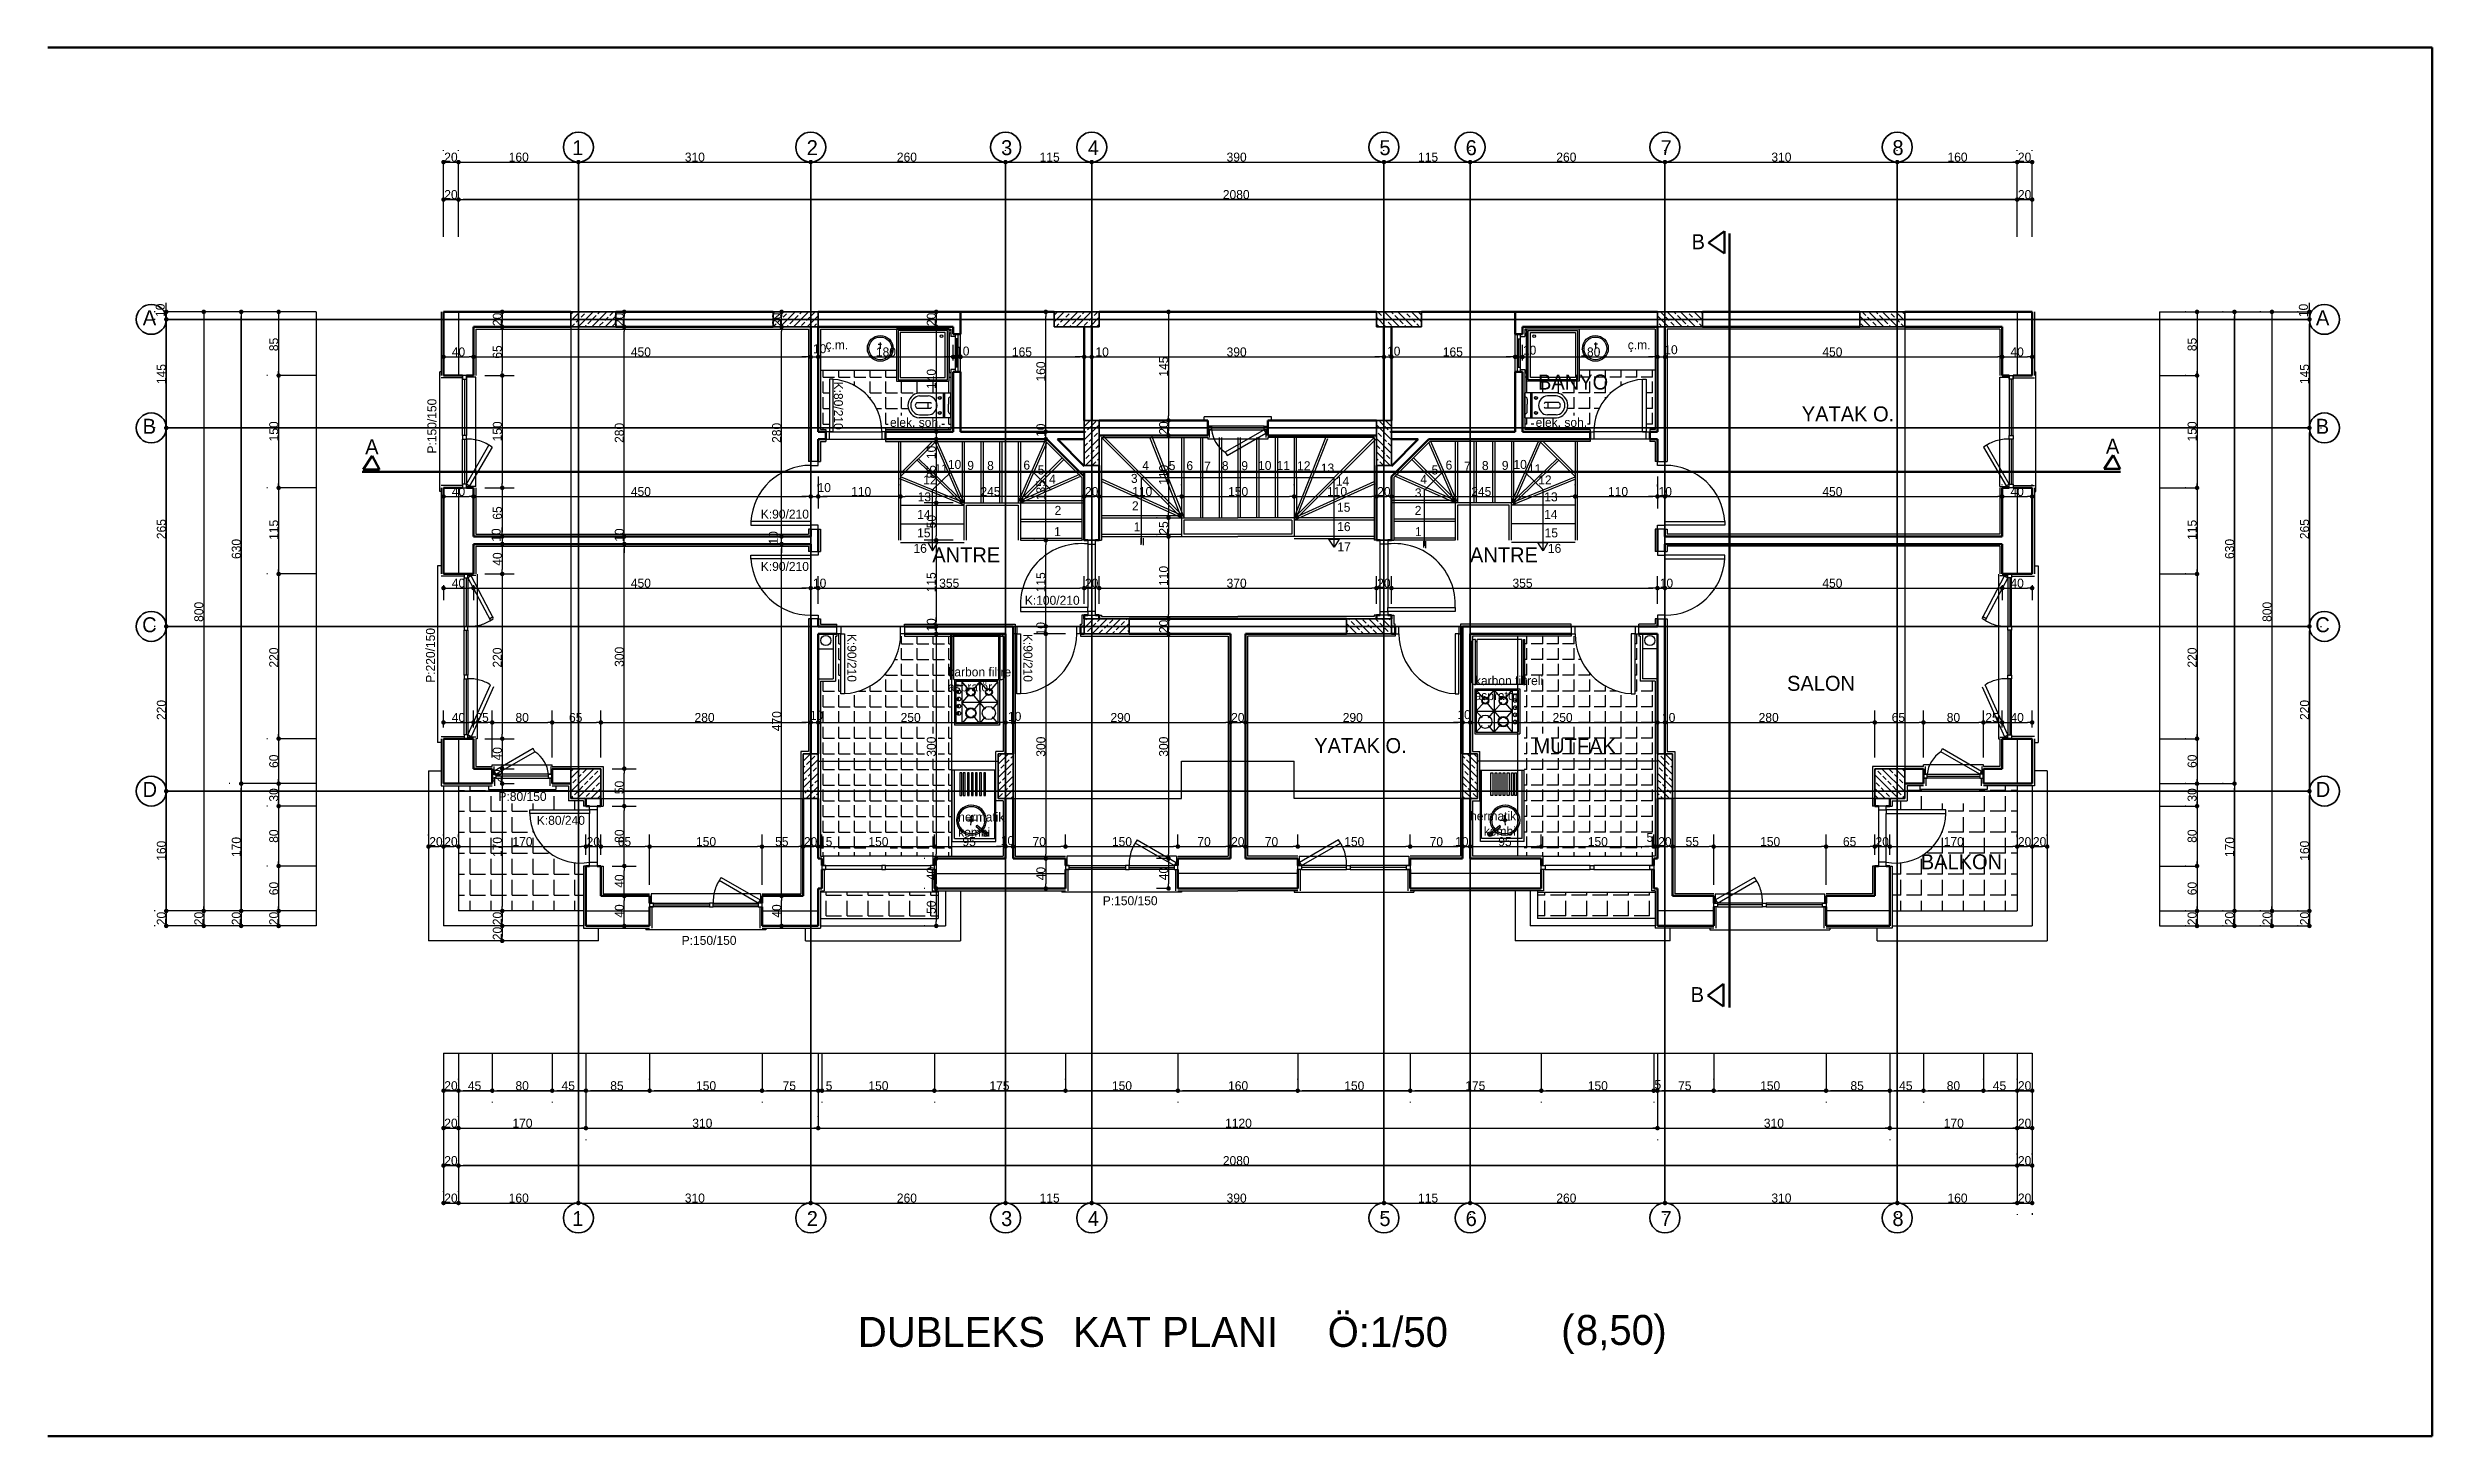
# Model space of a CAD drawing. Header units: millimetres. Extents: x 9537.41 to 9541.95, y -1431.78 to -1431.38.
# Drawn here: x 9538.688 to 9539.324, y -1431.747 to -1431.376 of the extents above; entities that cross this region are included whole.
import ezdxf

# ---------------------------------------------------------------- set-up
doc = ezdxf.new("R2010")
doc.units = ezdxf.units.MM
for name, pattern in [('ACAD_ISO02W100', [15, 12, -3]), ('ACAD_ISO03W100', [30, 12, -18]), ('ACAD_ISO04W100', [30, 24, -3, 0, -3]), ('ACAD_ISO06W100', [36, 24, -3, 0, -3, 0, -3, 0, -3])]:
    doc.linetypes.add(name, pattern=pattern)
for name, color, linetype, lineweight in [('aks', 6, 'Continuous', 35), ('BACA', 24, 'Continuous', 25), ('balkon', 173, 'Continuous', 30), ('duvar', 214, 'Continuous', 50), ('kapı-pencere', 140, 'Continuous', 30), ('karo', 206, 'Continuous', 25), ('kesit', 3, 'Continuous', 50), ('kolon', 6, 'Continuous', 35), ('lvb.mut.', 203, 'Continuous', 30), ('merdiven', 162, 'Continuous', 30), ('sıva', 203, 'Continuous', 25), ('yazı', 161, 'Continuous', 35), ('ölçü', 4, 'Continuous', 25)]:
    doc.layers.add(name, color=color, linetype=linetype, lineweight=lineweight)

msp = doc.modelspace()

# ---------------------------------------------------------------- texts
at = {"layer": 'yazı'}
for s, height, p in [('1', 0.004, (9538.82752, -1431.40484)), ('2', 0.004, (9538.89008, -1431.40484)), ('3', 0.004, (9538.94197, -1431.40484)), ('4', 0.004, (9538.96512, -1431.40484)), ('5', 0.004, (9539.04293, -1431.40484)), ('6', 0.004, (9539.06595, -1431.40484)), ('7', 0.004, (9539.11799, -1431.40484)), ('8', 0.004, (9539.17985, -1431.40484)), ('B', 0.004, (9539.12625, -1431.42996)), ('A', 0.004, (9538.71289, -1431.45025)), ('A', 0.004, (9539.29289, -1431.45025)), ('ç.m.', 0.0024, (9538.89511, -1431.45669)), ('ç.m.', 0.0024, (9539.10922, -1431.45669)), ('BANYO', 0.004, (9539.08526, -1431.46744)), ('YATAK O.', 0.004, (9539.15566, -1431.47595)), ('B', 0.004, (9538.71283, -1431.47925)), ('elek. şoh.', 0.0024, (9538.91231, -1431.47741)), ('elek. şoh.', 0.0024, (9539.08463, -1431.47741)), ('elek. şoh.', 0.0024, (9539.08463, -1431.47741)), ('B', 0.004, (9539.29283, -1431.47925)), ('A', 0.004, (9538.77224, -1431.48472)), ('A', 0.004, (9539.23684, -1431.48455)), ('12', 0.0024, (9538.92117, -1431.49279)), ('11', 0.0024, (9538.9242, -1431.48977)), ('10', 0.0024, (9538.92776, -1431.48864)), ('9', 0.0024, (9538.93293, -1431.4889)), ('8', 0.0024, (9538.93823, -1431.48894)), ('6', 0.0024, (9538.94792, -1431.48881)), ('5', 0.0024, (9538.95173, -1431.49012)), ('4', 0.0024, (9538.95475, -1431.49259)), ('3', 0.0024, (9538.97662, -1431.49237)), ('4', 0.0024, (9538.97963, -1431.48895)), ('5', 0.0024, (9538.98671, -1431.48895)), ('6', 0.0024, (9538.99142, -1431.48895)), ('7', 0.0024, (9538.99614, -1431.48908)), ('8', 0.0024, (9539.00089, -1431.48897)), ('9', 0.0024, (9539.00608, -1431.48897)), ('10', 0.0024, (9539.01055, -1431.48892)), ('11', 0.0024, (9539.0155, -1431.48892)), ('12', 0.0024, (9539.02096, -1431.48899)), ('13', 0.0024, (9539.02729, -1431.48961)), ('14', 0.0024, (9539.03131, -1431.49311)), ('4', 0.0024, (9539.05385, -1431.49259)), ('5', 0.0024, (9539.05686, -1431.49012)), ('6', 0.0024, (9539.06059, -1431.48881)), ('7', 0.0024, (9539.06554, -1431.48908)), ('8', 0.0024, (9539.07029, -1431.48894)), ('9', 0.0024, (9539.07561, -1431.4889)), ('10', 0.0024, (9539.07871, -1431.48864)), ('11', 0.0024, (9539.08258, -1431.48977)), ('12', 0.0024, (9539.08532, -1431.49279)), ('13', 0.0024, (9538.9197, -1431.4973)), ('2', 0.0024, (9538.97689, -1431.49969)), ('3', 0.0024, (9539.05239, -1431.49622)), ('13', 0.0024, (9539.08694, -1431.4973)), ('K:90/210', 0.0024, (9538.87783, -1431.50191)), ('14', 0.0024, (9538.91957, -1431.50197)), ('2', 0.0024, (9538.95624, -1431.50091)), ('1', 0.0024, (9538.97735, -1431.5053)), ('15', 0.0024, (9539.03163, -1431.50008)), ('16', 0.0024, (9539.03166, -1431.50525)), ('2', 0.0024, (9539.05236, -1431.50091)), ('14', 0.0024, (9539.0869, -1431.50197)), ('16', 0.0024, (9538.91858, -1431.51105)), ('15', 0.0024, (9538.91955, -1431.50692)), ('ANTRE', 0.004, (9538.9236, -1431.5136)), ('1', 0.0024, (9538.95611, -1431.50659)), ('17', 0.0024, (9539.03174, -1431.51061)), ('1', 0.0024, (9539.05244, -1431.50659)), ('ANTRE', 0.004, (9539.06711, -1431.5136)), ('15', 0.0024, (9539.08703, -1431.50692)), ('16', 0.0024, (9539.0879, -1431.51105)), ('K:90/210', 0.0024, (9538.87783, -1431.51588)), ('K:100/210', 0.0024, (9538.9483, -1431.52493)), ('C', 0.004, (9538.71272, -1431.53225)), ('C', 0.004, (9539.29272, -1431.53225)), ('karbon filtreli', 0.0024, (9538.92788, -1431.54405)), ('aspratör', 0.0024, (9538.92778, -1431.54805)), ('aspratör', 0.0024, (9539.06833, -1431.55037)), ('karbon filtreli', 0.0024, (9539.06843, -1431.54637)), ('SALON', 0.004, (9539.15173, -1431.5479)), ('YATAK O.', 0.004, (9539.02554, -1431.56452)), ('MUTFAK', 0.004, (9539.08405, -1431.56463)), ('D', 0.004, (9538.71283, -1431.57625)), ('D', 0.004, (9539.29283, -1431.57625)), ('P:80/150', 0.0024, (9538.80781, -1431.57732)), ('hermatik', 0.0024, (9538.93053, -1431.5828)), ('hermatik', 0.0024, (9539.06714, -1431.58252)), ('K:80/240', 0.0024, (9538.81805, -1431.58369)), ('kombi', 0.0024, (9538.93052, -1431.58686)), ('kombi', 0.0024, (9539.07078, -1431.58658)), ('BALKON', 0.004, (9539.18743, -1431.59556)), ('P:150/150', 0.0024, (9538.9691, -1431.60515)), ('P:150/150', 0.0024, (9538.85671, -1431.61575)), ('B', 0.004, (9539.126, -1431.63102)), ('1', 0.004, (9538.82752, -1431.69084)), ('2', 0.004, (9538.89008, -1431.69084)), ('3', 0.004, (9538.94197, -1431.69084)), ('4', 0.004, (9538.96512, -1431.69084)), ('5', 0.004, (9539.04293, -1431.69084)), ('6', 0.004, (9539.06595, -1431.69084)), ('7', 0.004, (9539.11799, -1431.69084)), ('8', 0.004, (9539.17985, -1431.69084)), ('  Ö:1/50', 0.008, (9539.02317, -1431.72311)), ('DUBLEKS', 0.008, (9538.90373, -1431.72311)), (' KAT PLANI', 0.008, (9538.9582, -1431.72311)), ('(', 0.008, (9539.09144, -1431.72259)), ('8,50', 0.008, (9539.09538, -1431.72259)), (')', 0.008, (9539.11605, -1431.72259))]:
    msp.add_text(s, height=height, dxfattribs=at).set_placement(p)
for s, rotation, p in [('K:80/210', 270, (9538.89734, -1431.46533)), ('P:150/150', 90, (9538.79125, -1431.48452)), ('P:220/150', 90, (9538.79086, -1431.54575)), ('K:90/210', 270, (9538.90093, -1431.53269)), ('K:90/210', 270, (9538.94793, -1431.53269))]:
    msp.add_text(s, height=0.0024, rotation=rotation, dxfattribs=at).set_placement(p)
at = {"layer": 'ölçü'}
for s, p in [('20', (9538.79335, -1431.40656)), ('160', (9538.81055, -1431.40656)), ('310', (9538.85755, -1431.40656)), ('260', (9538.91415, -1431.40656)), ('115', (9538.95225, -1431.40656)), ('390', (9539.00215, -1431.40656)), ('115', (9539.05325, -1431.40656)), ('260', (9539.09015, -1431.40656)), ('310', (9539.14755, -1431.40656)), ('160', (9539.19455, -1431.40656)), ('20', (9539.21335, -1431.40656)), ('20', (9538.79335, -1431.41656)), ('2080', (9539.00115, -1431.41656)), ('20', (9539.21335, -1431.41656)), ('40', (9538.79535, -1431.45859)), ('450', (9538.84315, -1431.45859)), ('10', (9538.89175, -1431.45773)), ('180', (9538.90855, -1431.45859)), ('10', (9538.92994, -1431.45836)), ('165', (9538.94485, -1431.45859)), ('10', (9538.96715, -1431.45859)), ('390', (9539.00215, -1431.45859)), ('10', (9539.04497, -1431.45839)), ('165', (9539.05985, -1431.45859)), ('10', (9539.08124, -1431.45812)), ('180', (9539.09655, -1431.45859)), ('10', (9539.11897, -1431.458)), ('450', (9539.16115, -1431.45859)), ('40', (9539.21135, -1431.45859)), ('40', (9538.79535, -1431.49588)), ('450', (9538.84315, -1431.49588)), ('10', (9538.89297, -1431.49482)), ('110', (9538.90195, -1431.49588)), ('245', (9538.93645, -1431.49588)), ('20', (9538.96435, -1431.49588)), ('110', (9538.97695, -1431.49588)), ('150', (9539.00255, -1431.49588)), ('110', (9539.02895, -1431.49588)), ('20', (9539.04235, -1431.49588)), ('245', (9539.06745, -1431.49588)), ('110', (9539.10395, -1431.49588)), ('10', (9539.11745, -1431.49588)), ('450', (9539.16115, -1431.49588)), ('40', (9539.21135, -1431.49588)), ('40', (9538.79535, -1431.52034)), ('450', (9538.84315, -1431.52034)), ('10', (9538.89175, -1431.52034)), ('355', (9538.92545, -1431.52034)), ('20', (9538.96435, -1431.52034)), ('370', (9539.00215, -1431.52034)), ('20', (9539.04235, -1431.52034)), ('355', (9539.07845, -1431.52034)), ('10', (9539.11775, -1431.52034)), ('450', (9539.16115, -1431.52034)), ('40', (9539.21135, -1431.52034)), ('40', (9538.79535, -1431.55622)), ('25', (9538.80165, -1431.55622)), ('80', (9538.81235, -1431.55622)), ('65', (9538.82665, -1431.55622)), ('280', (9538.86015, -1431.55622)), ('10', (9538.89092, -1431.55565)), ('250', (9538.91515, -1431.55622)), ('10', (9538.9438, -1431.55592)), ('290', (9538.97115, -1431.55622)), ('20', (9539.00335, -1431.55622)), ('290', (9539.03315, -1431.55622)), ('10', (9539.06375, -1431.55545)), ('250', (9539.08915, -1431.55622)), ('10', (9539.11835, -1431.55622)), ('280', (9539.14415, -1431.55622)), ('65', (9539.17965, -1431.55622)), ('80', (9539.19435, -1431.55622)), ('25', (9539.20465, -1431.55622)), ('40', (9539.21135, -1431.55622)), ('5', (9539.11421, -1431.58824)), ('20', (9538.78935, -1431.58938)), ('20', (9538.79335, -1431.58938)), ('170', (9538.81155, -1431.58938)), ('20', (9538.83135, -1431.58938)), ('65', (9538.83965, -1431.58938)), ('150', (9538.86055, -1431.58938)), ('55', (9538.88165, -1431.58938)), ('20', (9538.88935, -1431.58938)), ('5', (9538.89515, -1431.58938)), ('150', (9538.90655, -1431.58938)), ('95', (9538.93165, -1431.58938)), ('10', (9538.94187, -1431.5891)), ('70', (9538.95035, -1431.58938)), ('150', (9538.97155, -1431.58938)), ('70', (9538.99435, -1431.58938)), ('20', (9539.00335, -1431.58938)), ('70', (9539.01235, -1431.58938)), ('150', (9539.03355, -1431.58938)), ('70', (9539.05635, -1431.58938)), ('10', (9539.06315, -1431.58938)), ('95', (9539.07465, -1431.58938)), ('150', (9539.09855, -1431.58938)), ('20', (9539.11735, -1431.58938)), ('55', (9539.12465, -1431.58938)), ('150', (9539.14455, -1431.58938)), ('65', (9539.16665, -1431.58938)), ('20', (9539.17535, -1431.58938)), ('170', (9539.19355, -1431.58938)), ('20', (9539.21335, -1431.58938)), ('20', (9539.21735, -1431.58938)), ('20', (9538.79335, -1431.65456)), ('45', (9538.79965, -1431.65456)), ('80', (9538.81235, -1431.65456)), ('45', (9538.82465, -1431.65456)), ('85', (9538.83765, -1431.65456)), ('150', (9538.86055, -1431.65456)), ('75', (9538.88365, -1431.65456)), ('5', (9538.89515, -1431.65456)), ('150', (9538.90655, -1431.65456)), ('175', (9538.93885, -1431.65456)), ('150', (9538.97155, -1431.65456)), ('160', (9539.00255, -1431.65456)), ('150', (9539.03355, -1431.65456)), ('175', (9539.06585, -1431.65456)), ('150', (9539.09855, -1431.65456)), ('5', (9539.11635, -1431.65426)), ('75', (9539.12265, -1431.65456)), ('150', (9539.14455, -1431.65456)), ('85', (9539.16865, -1431.65456)), ('45', (9539.18165, -1431.65456)), ('80', (9539.19435, -1431.65456)), ('45', (9539.20665, -1431.65456)), ('20', (9539.21335, -1431.65456)), ('20', (9538.79335, -1431.66456)), ('170', (9538.81155, -1431.66456)), ('310', (9538.85955, -1431.66456)), ('1120', (9539.00175, -1431.66456)), ('310', (9539.14555, -1431.66456)), ('170', (9539.19355, -1431.66456)), ('20', (9539.21335, -1431.66456)), ('20', (9538.79335, -1431.67456)), ('2080', (9539.00115, -1431.67456)), ('20', (9539.21335, -1431.67456)), ('20', (9538.79335, -1431.68456)), ('160', (9538.81055, -1431.68456)), ('310', (9538.85755, -1431.68456)), ('260', (9538.91415, -1431.68456)), ('390', (9539.00215, -1431.68456)), ('260', (9539.09015, -1431.68456)), ('310', (9539.14755, -1431.68456)), ('160', (9539.19455, -1431.68456)), ('20', (9539.21335, -1431.68456)), ('115', (9538.95225, -1431.68456)), ('115', (9539.05325, -1431.68456))]:
    msp.add_text(s, height=0.0024, dxfattribs=at).set_placement(p)
for s, p in [('10', (9538.71873, -1431.44805)), ('10', (9539.29073, -1431.44809)), ('20', (9538.8087, -1431.45049)), ('20', (9538.84126, -1431.45049)), ('20', (9538.88325, -1431.45049)), ('20', (9538.92453, -1431.45049)), ('85', (9538.74903, -1431.45719)), ('65', (9538.8087, -1431.45919)), ('145', (9538.98653, -1431.46399)), ('85', (9539.26103, -1431.45719)), ('145', (9538.71903, -1431.46599)), ('140', (9538.92453, -1431.46729)), ('160', (9538.95376, -1431.46529)), ('145', (9539.29103, -1431.46599)), ('150', (9538.74903, -1431.48129)), ('150', (9538.8087, -1431.48129)), ('280', (9538.84126, -1431.48169)), ('280', (9538.88325, -1431.48169)), ('10', (9538.95376, -1431.48009)), ('20', (9538.98653, -1431.47949)), ('150', (9539.26103, -1431.48129)), ('10', (9538.92453, -1431.48601)), ('85', (9538.92453, -1431.49119)), ('110', (9538.98653, -1431.49289)), ('135', (9538.95376, -1431.49699)), ('265', (9538.71903, -1431.50739)), ('115', (9538.74903, -1431.50759)), ('65', (9538.8087, -1431.50219)), ('50', (9538.92453, -1431.50449)), ('25', (9538.98653, -1431.50619)), ('115', (9539.26103, -1431.50759)), ('265', (9539.29103, -1431.50739)), ('630', (9538.73903, -1431.51269)), ('10', (9538.8084, -1431.50809)), ('10', (9538.84126, -1431.50809)), ('10', (9538.88237, -1431.50883)), ('630', (9539.27103, -1431.51269)), ('40', (9538.8087, -1431.51449)), ('115', (9538.92453, -1431.52159)), ('115', (9538.95376, -1431.52159)), ('110', (9538.98653, -1431.51989)), ('800', (9538.72903, -1431.52949)), ('10', (9538.92453, -1431.53209)), ('20', (9538.98653, -1431.53249)), ('800', (9539.28103, -1431.52949)), ('10', (9538.95376, -1431.53309)), ('220', (9538.74903, -1431.54169)), ('220', (9538.8087, -1431.54169)), ('300', (9538.84126, -1431.54149)), ('220', (9539.26103, -1431.54169)), ('220', (9538.71903, -1431.55569)), ('470', (9538.88325, -1431.55869)), ('220', (9539.29103, -1431.55569)), ('300', (9538.92453, -1431.56549)), ('300', (9538.95376, -1431.56549)), ('300', (9538.98653, -1431.56549)), ('60', (9538.74903, -1431.56849)), ('40', (9538.8087, -1431.56649)), ('60', (9539.26103, -1431.56849)), ('20', (9538.8087, -1431.57249)), ('50', (9538.84126, -1431.57549)), ('30', (9538.74903, -1431.57749)), ('30', (9539.26103, -1431.57749)), ('80', (9538.74903, -1431.58849)), ('80', (9538.84126, -1431.58849)), ('80', (9539.26103, -1431.58849)), ('160', (9538.71903, -1431.59329)), ('170', (9538.73903, -1431.59229)), ('170', (9538.8087, -1431.59229)), ('170', (9539.27103, -1431.59229)), ('160', (9539.29103, -1431.59329)), ('60', (9538.74903, -1431.60249)), ('40', (9538.84126, -1431.60049)), ('40', (9538.92453, -1431.59849)), ('40', (9538.95376, -1431.59849)), ('40', (9538.98653, -1431.59849)), ('60', (9539.26103, -1431.60249)), ('40', (9538.84126, -1431.60849)), ('40', (9538.88325, -1431.60849)), ('50', (9538.92453, -1431.60749)), ('20', (9538.71903, -1431.61049)), ('20', (9538.72903, -1431.61049)), ('20', (9538.73903, -1431.61049)), ('20', (9538.74903, -1431.61049)), ('20', (9538.8087, -1431.61049)), ('20', (9538.8087, -1431.61449)), ('20', (9539.26103, -1431.61049)), ('20', (9539.27103, -1431.61049)), ('20', (9539.28103, -1431.61049)), ('20', (9539.29103, -1431.61049))]:
    msp.add_text(s, height=0.0024, rotation=90, dxfattribs=at).set_placement(p)

# ---------------------------------------------------------------- linework, layer by layer
at = {"color": 0, "linetype": 'ByBlock', "lineweight": -2}
for p, q in [((9538.79375, -1431.40669), (9538.79435, -1431.40669)), ((9538.79655, -1431.40669), (9538.79595, -1431.40669)), ((9538.79775, -1431.40669), (9538.79835, -1431.40669)), ((9538.82855, -1431.40669), (9538.82795, -1431.40669)), ((9538.82975, -1431.40669), (9538.83035, -1431.40669)), ((9538.89055, -1431.40669), (9538.88995, -1431.40669)), ((9538.89175, -1431.40669), (9538.89235, -1431.40669)), ((9538.94255, -1431.40669), (9538.94195, -1431.40669)), ((9538.94375, -1431.40669), (9538.94435, -1431.40669)), ((9538.96555, -1431.40669), (9538.96495, -1431.40669)), ((9538.96675, -1431.40669), (9538.96735, -1431.40669)), ((9539.04355, -1431.40669), (9539.04295, -1431.40669)), ((9539.04475, -1431.40669), (9539.04535, -1431.40669)), ((9539.06655, -1431.40669), (9539.06595, -1431.40669)), ((9539.06775, -1431.40669), (9539.06835, -1431.40669)), ((9539.11855, -1431.40669), (9539.11795, -1431.40669)), ((9539.11975, -1431.40669), (9539.12035, -1431.40669)), ((9539.18055, -1431.40669), (9539.17995, -1431.40669)), ((9539.18175, -1431.40669), (9539.18235, -1431.40669)), ((9539.21255, -1431.40669), (9539.21195, -1431.40669)), ((9539.21375, -1431.40669), (9539.21435, -1431.40669)), ((9539.21655, -1431.40669), (9539.21595, -1431.40669)), ((9538.79375, -1431.41669), (9538.79435, -1431.41669)), ((9538.79655, -1431.41669), (9538.79595, -1431.41669)), ((9538.79775, -1431.41669), (9538.79835, -1431.41669)), ((9539.21255, -1431.41669), (9539.21195, -1431.41669)), ((9539.21375, -1431.41669), (9539.21435, -1431.41669)), ((9539.21655, -1431.41669), (9539.21595, -1431.41669)), ((9538.71915, -1431.44609), (9538.71915, -1431.44549)), ((9539.29115, -1431.44609), (9539.29115, -1431.44549)), ((9538.71915, -1431.44929), (9538.71915, -1431.44989)), ((9538.71915, -1431.44929), (9538.71915, -1431.44989)), ((9538.72915, -1431.44729), (9538.72915, -1431.44789)), ((9538.73915, -1431.44729), (9538.73915, -1431.44789)), ((9538.74915, -1431.44729), (9538.74915, -1431.44789)), ((9538.80882, -1431.44729), (9538.80882, -1431.44789)), ((9538.80882, -1431.45009), (9538.80882, -1431.44949)), ((9538.80882, -1431.45129), (9538.80882, -1431.45189)), ((9538.84139, -1431.44729), (9538.84139, -1431.44789)), ((9538.84139, -1431.45009), (9538.84139, -1431.44949)), ((9538.84139, -1431.45129), (9538.84139, -1431.45189)), ((9538.88337, -1431.44729), (9538.88337, -1431.44789)), ((9538.88337, -1431.45009), (9538.88337, -1431.44949)), ((9538.88337, -1431.45129), (9538.88337, -1431.45189)), ((9538.92465, -1431.44729), (9538.92465, -1431.44789)), ((9538.92465, -1431.45009), (9538.92465, -1431.44949)), ((9538.92465, -1431.45129), (9538.92465, -1431.45189)), ((9538.95389, -1431.44729), (9538.95389, -1431.44789)), ((9538.98665, -1431.44729), (9538.98665, -1431.44789)), ((9539.26115, -1431.44729), (9539.26115, -1431.44789)), ((9539.27115, -1431.44729), (9539.27115, -1431.44789)), ((9539.28115, -1431.44729), (9539.28115, -1431.44789)), ((9539.29115, -1431.44929), (9539.29115, -1431.44989)), ((9539.29115, -1431.44929), (9539.29115, -1431.44989)), ((9538.79375, -1431.45872), (9538.79435, -1431.45872)), ((9538.80055, -1431.45872), (9538.79995, -1431.45872)), ((9538.80175, -1431.45872), (9538.80235, -1431.45872)), ((9538.89055, -1431.45872), (9538.88995, -1431.45872)), ((9538.89055, -1431.45872), (9538.88995, -1431.45872)), ((9538.89375, -1431.45872), (9538.89435, -1431.45872)), ((9538.89375, -1431.45872), (9538.89435, -1431.45872)), ((9538.92855, -1431.45872), (9538.92795, -1431.45872)), ((9538.92855, -1431.45872), (9538.92795, -1431.45872)), ((9538.93175, -1431.45872), (9538.93235, -1431.45872)), ((9538.93175, -1431.45872), (9538.93235, -1431.45872)), ((9538.96355, -1431.45872), (9538.96295, -1431.45872)), ((9538.96355, -1431.45872), (9538.96295, -1431.45872)), ((9538.96675, -1431.45872), (9538.96735, -1431.45872)), ((9538.96675, -1431.45872), (9538.96735, -1431.45872)), ((9539.04355, -1431.45872), (9539.04295, -1431.45872)), ((9539.04355, -1431.45872), (9539.04295, -1431.45872)), ((9539.04675, -1431.45872), (9539.04735, -1431.45872)), ((9539.04675, -1431.45872), (9539.04735, -1431.45872)), ((9539.07855, -1431.45872), (9539.07795, -1431.45872)), ((9539.07855, -1431.45872), (9539.07795, -1431.45872)), ((9539.08175, -1431.45872), (9539.08235, -1431.45872)), ((9539.08175, -1431.45872), (9539.08235, -1431.45872)), ((9539.11655, -1431.45872), (9539.11595, -1431.45872)), ((9539.11655, -1431.45872), (9539.11595, -1431.45872)), ((9539.11975, -1431.45872), (9539.12035, -1431.45872)), ((9539.11975, -1431.45872), (9539.12035, -1431.45872)), ((9539.20855, -1431.45872), (9539.20795, -1431.45872)), ((9539.20975, -1431.45872), (9539.21035, -1431.45872)), ((9539.21655, -1431.45872), (9539.21595, -1431.45872)), ((9538.74915, -1431.46309), (9538.74915, -1431.46249)), ((9538.74915, -1431.46429), (9538.74915, -1431.46489)), ((9538.80882, -1431.46309), (9538.80882, -1431.46249)), ((9538.80882, -1431.46429), (9538.80882, -1431.46489)), ((9539.26115, -1431.46309), (9539.26115, -1431.46249)), ((9539.26115, -1431.46429), (9539.26115, -1431.46489)), ((9538.71915, -1431.47709), (9538.71915, -1431.47649)), ((9538.71915, -1431.47829), (9538.71915, -1431.47889)), ((9538.92465, -1431.47809), (9538.92465, -1431.47749)), ((9538.92465, -1431.47809), (9538.92465, -1431.47749)), ((9538.95389, -1431.47809), (9538.95389, -1431.47749)), ((9538.95389, -1431.47809), (9538.95389, -1431.47749)), ((9538.98665, -1431.47509), (9538.98665, -1431.47449)), ((9538.98665, -1431.47629), (9538.98665, -1431.47689)), ((9539.29115, -1431.47709), (9539.29115, -1431.47649)), ((9539.29115, -1431.47829), (9539.29115, -1431.47889)), ((9538.92465, -1431.48129), (9538.92465, -1431.48189)), ((9538.92465, -1431.48129), (9538.92465, -1431.48189)), ((9538.95389, -1431.48129), (9538.95389, -1431.48189)), ((9538.95389, -1431.48129), (9538.95389, -1431.48189)), ((9538.98665, -1431.47909), (9538.98665, -1431.47849)), ((9538.98665, -1431.48029), (9538.98665, -1431.48089)), ((9538.74915, -1431.49309), (9538.74915, -1431.49249)), ((9538.74915, -1431.49429), (9538.74915, -1431.49489)), ((9538.79375, -1431.496), (9538.79435, -1431.496)), ((9538.80055, -1431.496), (9538.79995, -1431.496)), ((9538.80175, -1431.496), (9538.80235, -1431.496)), ((9538.80882, -1431.49309), (9538.80882, -1431.49249)), ((9538.80882, -1431.49429), (9538.80882, -1431.49489)), ((9538.89055, -1431.496), (9538.88995, -1431.496)), ((9538.89055, -1431.496), (9538.88995, -1431.496)), ((9538.89375, -1431.496), (9538.89435, -1431.496)), ((9538.89375, -1431.496), (9538.89435, -1431.496)), ((9538.91455, -1431.496), (9538.91395, -1431.496)), ((9538.91575, -1431.496), (9538.91635, -1431.496)), ((9538.92465, -1431.49709), (9538.92465, -1431.49649)), ((9538.96355, -1431.496), (9538.96295, -1431.496)), ((9538.96475, -1431.496), (9538.96535, -1431.496)), ((9538.96755, -1431.496), (9538.96695, -1431.496)), ((9538.96875, -1431.496), (9538.96935, -1431.496)), ((9538.98955, -1431.496), (9538.98895, -1431.496)), ((9538.99075, -1431.496), (9538.99135, -1431.496)), ((9539.01955, -1431.496), (9539.01895, -1431.496)), ((9539.02075, -1431.496), (9539.02135, -1431.496)), ((9539.04155, -1431.496), (9539.04095, -1431.496)), ((9539.04275, -1431.496), (9539.04335, -1431.496)), ((9539.04555, -1431.496), (9539.04495, -1431.496)), ((9539.04675, -1431.496), (9539.04735, -1431.496)), ((9539.09455, -1431.496), (9539.09395, -1431.496)), ((9539.09575, -1431.496), (9539.09635, -1431.496)), ((9539.11655, -1431.496), (9539.11595, -1431.496)), ((9539.11655, -1431.496), (9539.11595, -1431.496)), ((9539.11975, -1431.496), (9539.12035, -1431.496)), ((9539.11975, -1431.496), (9539.12035, -1431.496)), ((9539.20855, -1431.496), (9539.20795, -1431.496)), ((9539.20975, -1431.496), (9539.21035, -1431.496)), ((9539.21655, -1431.496), (9539.21595, -1431.496)), ((9539.26115, -1431.49309), (9539.26115, -1431.49249)), ((9539.26115, -1431.49429), (9539.26115, -1431.49489)), ((9538.92465, -1431.49829), (9538.92465, -1431.49889)), ((9538.98665, -1431.50109), (9538.98665, -1431.50049)), ((9538.98665, -1431.50229), (9538.98665, -1431.50289)), ((9538.80882, -1431.50609), (9538.80882, -1431.50549)), ((9538.80882, -1431.50609), (9538.80882, -1431.50549)), ((9538.80882, -1431.50929), (9538.80882, -1431.50989)), ((9538.80882, -1431.50929), (9538.80882, -1431.50989)), ((9538.84139, -1431.50609), (9538.84139, -1431.50549)), ((9538.84139, -1431.50609), (9538.84139, -1431.50549)), ((9538.84139, -1431.50929), (9538.84139, -1431.50989)), ((9538.84139, -1431.50929), (9538.84139, -1431.50989)), ((9538.88337, -1431.50609), (9538.88337, -1431.50549)), ((9538.88337, -1431.50609), (9538.88337, -1431.50549)), ((9538.88337, -1431.50929), (9538.88337, -1431.50989)), ((9538.88337, -1431.50929), (9538.88337, -1431.50989)), ((9538.92465, -1431.50709), (9538.92465, -1431.50649)), ((9538.92465, -1431.50829), (9538.92465, -1431.50889)), ((9538.95389, -1431.50709), (9538.95389, -1431.50649)), ((9538.95389, -1431.50829), (9538.95389, -1431.50889)), ((9538.98665, -1431.50609), (9538.98665, -1431.50549)), ((9538.98665, -1431.50729), (9538.98665, -1431.50789)), ((9538.74915, -1431.51609), (9538.74915, -1431.51549)), ((9538.80882, -1431.51609), (9538.80882, -1431.51549)), ((9539.26115, -1431.51609), (9539.26115, -1431.51549)), ((9538.74915, -1431.51729), (9538.74915, -1431.51789)), ((9538.79375, -1431.52047), (9538.79435, -1431.52047)), ((9538.80055, -1431.52047), (9538.79995, -1431.52047)), ((9538.80175, -1431.52047), (9538.80235, -1431.52047)), ((9538.80882, -1431.51729), (9538.80882, -1431.51789)), ((9538.89055, -1431.52047), (9538.88995, -1431.52047)), ((9538.89055, -1431.52047), (9538.88995, -1431.52047)), ((9538.89375, -1431.52047), (9538.89435, -1431.52047)), ((9538.89375, -1431.52047), (9538.89435, -1431.52047)), ((9538.96355, -1431.52047), (9538.96295, -1431.52047)), ((9538.96475, -1431.52047), (9538.96535, -1431.52047)), ((9538.96755, -1431.52047), (9538.96695, -1431.52047)), ((9538.96875, -1431.52047), (9538.96935, -1431.52047)), ((9539.04155, -1431.52047), (9539.04095, -1431.52047)), ((9539.04275, -1431.52047), (9539.04335, -1431.52047)), ((9539.04555, -1431.52047), (9539.04495, -1431.52047)), ((9539.04675, -1431.52047), (9539.04735, -1431.52047)), ((9539.11655, -1431.52047), (9539.11595, -1431.52047)), ((9539.11655, -1431.52047), (9539.11595, -1431.52047)), ((9539.11975, -1431.52047), (9539.12035, -1431.52047)), ((9539.11975, -1431.52047), (9539.12035, -1431.52047)), ((9539.20855, -1431.52047), (9539.20795, -1431.52047)), ((9539.20975, -1431.52047), (9539.21035, -1431.52047)), ((9539.21655, -1431.52047), (9539.21595, -1431.52047)), ((9539.26115, -1431.51729), (9539.26115, -1431.51789)), ((9538.98665, -1431.52809), (9538.98665, -1431.52749)), ((9538.98665, -1431.52929), (9538.98665, -1431.52989)), ((9538.71915, -1431.53009), (9538.71915, -1431.52949)), ((9538.71915, -1431.53129), (9538.71915, -1431.53189)), ((9538.92465, -1431.53009), (9538.92465, -1431.52949)), ((9538.92465, -1431.53009), (9538.92465, -1431.52949)), ((9538.92465, -1431.53329), (9538.92465, -1431.53389)), ((9538.92465, -1431.53329), (9538.92465, -1431.53389)), ((9538.95389, -1431.53009), (9538.95389, -1431.52949)), ((9538.95389, -1431.53009), (9538.95389, -1431.52949)), ((9538.95389, -1431.53329), (9538.95389, -1431.53389)), ((9538.95389, -1431.53329), (9538.95389, -1431.53389)), ((9538.98665, -1431.53209), (9538.98665, -1431.53149)), ((9538.98665, -1431.53329), (9538.98665, -1431.53389)), ((9539.29115, -1431.53009), (9539.29115, -1431.52949)), ((9539.29115, -1431.53129), (9539.29115, -1431.53189)), ((9538.74915, -1431.56009), (9538.74915, -1431.55949)), ((9538.79375, -1431.55634), (9538.79435, -1431.55634)), ((9538.80055, -1431.55634), (9538.79995, -1431.55634)), ((9538.80175, -1431.55634), (9538.80235, -1431.55634)), ((9538.80555, -1431.55634), (9538.80495, -1431.55634)), ((9538.80675, -1431.55634), (9538.80735, -1431.55634)), ((9538.80882, -1431.56009), (9538.80882, -1431.55949)), ((9538.82155, -1431.55634), (9538.82095, -1431.55634)), ((9538.82275, -1431.55634), (9538.82335, -1431.55634)), ((9538.83455, -1431.55634), (9538.83395, -1431.55634)), ((9538.83575, -1431.55634), (9538.83635, -1431.55634)), ((9538.89055, -1431.55634), (9538.88995, -1431.55634)), ((9538.89055, -1431.55634), (9538.88995, -1431.55634)), ((9538.89375, -1431.55634), (9538.89435, -1431.55634)), ((9538.89375, -1431.55634), (9538.89435, -1431.55634)), ((9538.94255, -1431.55634), (9538.94195, -1431.55634)), ((9538.94255, -1431.55634), (9538.94195, -1431.55634)), ((9538.94575, -1431.55634), (9538.94635, -1431.55634)), ((9538.94575, -1431.55634), (9538.94635, -1431.55634)), ((9539.00255, -1431.55634), (9539.00195, -1431.55634)), ((9539.00375, -1431.55634), (9539.00435, -1431.55634)), ((9539.00655, -1431.55634), (9539.00595, -1431.55634)), ((9539.00775, -1431.55634), (9539.00835, -1431.55634)), ((9539.06455, -1431.55634), (9539.06395, -1431.55634)), ((9539.06455, -1431.55634), (9539.06395, -1431.55634)), ((9539.06775, -1431.55634), (9539.06835, -1431.55634)), ((9539.06775, -1431.55634), (9539.06835, -1431.55634)), ((9539.11655, -1431.55634), (9539.11595, -1431.55634)), ((9539.11655, -1431.55634), (9539.11595, -1431.55634)), ((9539.11975, -1431.55634), (9539.12035, -1431.55634)), ((9539.11975, -1431.55634), (9539.12035, -1431.55634)), ((9539.17455, -1431.55634), (9539.17395, -1431.55634)), ((9539.17575, -1431.55634), (9539.17635, -1431.55634)), ((9539.18755, -1431.55634), (9539.18695, -1431.55634)), ((9539.18875, -1431.55634), (9539.18935, -1431.55634)), ((9539.20355, -1431.55634), (9539.20295, -1431.55634)), ((9539.20475, -1431.55634), (9539.20535, -1431.55634)), ((9539.20855, -1431.55634), (9539.20795, -1431.55634)), ((9539.20975, -1431.55634), (9539.21035, -1431.55634)), ((9539.21655, -1431.55634), (9539.21595, -1431.55634)), ((9539.26115, -1431.56009), (9539.26115, -1431.55949)), ((9538.74915, -1431.56129), (9538.74915, -1431.56189)), ((9538.80882, -1431.56129), (9538.80882, -1431.56189)), ((9538.80882, -1431.56809), (9538.80882, -1431.56749)), ((9538.84139, -1431.56809), (9538.84139, -1431.56749)), ((9539.26115, -1431.56129), (9539.26115, -1431.56189)), ((9538.71915, -1431.57409), (9538.71915, -1431.57349)), ((9538.73915, -1431.57209), (9538.73915, -1431.57149)), ((9538.73915, -1431.57329), (9538.73915, -1431.57389)), ((9538.74915, -1431.57209), (9538.74915, -1431.57149)), ((9538.74915, -1431.57329), (9538.74915, -1431.57389)), ((9538.80882, -1431.56929), (9538.80882, -1431.56989)), ((9538.80882, -1431.57209), (9538.80882, -1431.57149)), ((9538.80882, -1431.57329), (9538.80882, -1431.57389)), ((9538.84139, -1431.56929), (9538.84139, -1431.56989)), ((9539.26115, -1431.57209), (9539.26115, -1431.57149)), ((9539.26115, -1431.57329), (9539.26115, -1431.57389)), ((9539.27115, -1431.57209), (9539.27115, -1431.57149)), ((9539.27115, -1431.57329), (9539.27115, -1431.57389)), ((9539.29115, -1431.57409), (9539.29115, -1431.57349)), ((9538.71915, -1431.57529), (9538.71915, -1431.57589)), ((9538.74915, -1431.57809), (9538.74915, -1431.57749)), ((9538.74915, -1431.57929), (9538.74915, -1431.57989)), ((9538.84139, -1431.57809), (9538.84139, -1431.57749)), ((9538.84139, -1431.57929), (9538.84139, -1431.57989)), ((9539.26115, -1431.57809), (9539.26115, -1431.57749)), ((9539.26115, -1431.57929), (9539.26115, -1431.57989)), ((9539.29115, -1431.57529), (9539.29115, -1431.57589)), ((9538.78975, -1431.5895), (9538.79035, -1431.5895)), ((9538.79255, -1431.5895), (9538.79195, -1431.5895)), ((9538.79375, -1431.5895), (9538.79435, -1431.5895)), ((9538.79655, -1431.5895), (9538.79595, -1431.5895)), ((9538.79775, -1431.5895), (9538.79835, -1431.5895)), ((9538.83055, -1431.5895), (9538.82995, -1431.5895)), ((9538.83175, -1431.5895), (9538.83235, -1431.5895)), ((9538.83455, -1431.5895), (9538.83395, -1431.5895)), ((9538.83575, -1431.5895), (9538.83635, -1431.5895)), ((9538.84755, -1431.5895), (9538.84695, -1431.5895)), ((9538.84875, -1431.5895), (9538.84935, -1431.5895)), ((9538.87755, -1431.5895), (9538.87695, -1431.5895)), ((9538.87875, -1431.5895), (9538.87935, -1431.5895)), ((9538.88855, -1431.5895), (9538.88795, -1431.5895)), ((9538.88975, -1431.5895), (9538.89035, -1431.5895)), ((9538.89255, -1431.5895), (9538.89195, -1431.5895)), ((9538.89255, -1431.5895), (9538.89195, -1431.5895)), ((9538.89475, -1431.5895), (9538.89535, -1431.5895)), ((9538.89475, -1431.5895), (9538.89535, -1431.5895)), ((9538.92355, -1431.5895), (9538.92295, -1431.5895)), ((9538.92465, -1431.59209), (9538.92465, -1431.59149)), ((9538.92475, -1431.5895), (9538.92535, -1431.5895)), ((9538.94255, -1431.5895), (9538.94195, -1431.5895)), ((9538.94255, -1431.5895), (9538.94195, -1431.5895)), ((9538.94575, -1431.5895), (9538.94635, -1431.5895)), ((9538.94575, -1431.5895), (9538.94635, -1431.5895)), ((9538.95389, -1431.59209), (9538.95389, -1431.59149)), ((9538.95855, -1431.5895), (9538.95795, -1431.5895)), ((9538.95975, -1431.5895), (9538.96035, -1431.5895)), ((9538.98665, -1431.59209), (9538.98665, -1431.59149)), ((9538.98855, -1431.5895), (9538.98795, -1431.5895)), ((9538.98975, -1431.5895), (9538.99035, -1431.5895)), ((9539.00255, -1431.5895), (9539.00195, -1431.5895)), ((9539.00375, -1431.5895), (9539.00435, -1431.5895)), ((9539.00655, -1431.5895), (9539.00595, -1431.5895)), ((9539.00775, -1431.5895), (9539.00835, -1431.5895)), ((9539.02055, -1431.5895), (9539.01995, -1431.5895)), ((9539.02175, -1431.5895), (9539.02235, -1431.5895)), ((9539.05055, -1431.5895), (9539.04995, -1431.5895)), ((9539.05175, -1431.5895), (9539.05235, -1431.5895)), ((9539.06455, -1431.5895), (9539.06395, -1431.5895)), ((9539.06455, -1431.5895), (9539.06395, -1431.5895)), ((9539.06775, -1431.5895), (9539.06835, -1431.5895)), ((9539.06775, -1431.5895), (9539.06835, -1431.5895)), ((9539.08555, -1431.5895), (9539.08495, -1431.5895)), ((9539.08675, -1431.5895), (9539.08735, -1431.5895)), ((9539.11555, -1431.5895), (9539.11495, -1431.5895)), ((9539.11555, -1431.5895), (9539.11495, -1431.5895)), ((9539.11775, -1431.5895), (9539.11835, -1431.5895)), ((9539.11775, -1431.5895), (9539.11835, -1431.5895)), ((9539.12055, -1431.5895), (9539.11995, -1431.5895)), ((9539.12175, -1431.5895), (9539.12235, -1431.5895)), ((9539.13155, -1431.5895), (9539.13095, -1431.5895)), ((9539.13275, -1431.5895), (9539.13335, -1431.5895)), ((9539.16155, -1431.5895), (9539.16095, -1431.5895)), ((9539.16275, -1431.5895), (9539.16335, -1431.5895)), ((9539.17455, -1431.5895), (9539.17395, -1431.5895)), ((9539.17575, -1431.5895), (9539.17635, -1431.5895)), ((9539.17855, -1431.5895), (9539.17795, -1431.5895)), ((9539.17975, -1431.5895), (9539.18035, -1431.5895)), ((9539.21255, -1431.5895), (9539.21195, -1431.5895)), ((9539.21375, -1431.5895), (9539.21435, -1431.5895)), ((9539.21655, -1431.5895), (9539.21595, -1431.5895)), ((9539.21775, -1431.5895), (9539.21835, -1431.5895)), ((9539.22055, -1431.5895), (9539.21995, -1431.5895)), ((9538.74915, -1431.59409), (9538.74915, -1431.59349)), ((9538.74915, -1431.59529), (9538.74915, -1431.59589)), ((9538.84139, -1431.59409), (9538.84139, -1431.59349)), ((9538.84139, -1431.59529), (9538.84139, -1431.59589)), ((9538.92465, -1431.59329), (9538.92465, -1431.59389)), ((9538.95389, -1431.59329), (9538.95389, -1431.59389)), ((9538.98665, -1431.59329), (9538.98665, -1431.59389)), ((9539.26115, -1431.59409), (9539.26115, -1431.59349)), ((9539.26115, -1431.59529), (9539.26115, -1431.59589)), ((9538.71915, -1431.60609), (9538.71915, -1431.60549)), ((9538.72915, -1431.60609), (9538.72915, -1431.60549)), ((9538.73915, -1431.60609), (9538.73915, -1431.60549)), ((9538.74915, -1431.60609), (9538.74915, -1431.60549)), ((9538.80882, -1431.60609), (9538.80882, -1431.60549)), ((9538.84139, -1431.60209), (9538.84139, -1431.60149)), ((9538.84139, -1431.60329), (9538.84139, -1431.60389)), ((9538.88337, -1431.60209), (9538.88337, -1431.60149)), ((9538.88337, -1431.60329), (9538.88337, -1431.60389)), ((9538.92465, -1431.60009), (9538.92465, -1431.59949)), ((9538.92465, -1431.60129), (9538.92465, -1431.60189)), ((9538.95389, -1431.60009), (9538.95389, -1431.59949)), ((9538.98665, -1431.60009), (9538.98665, -1431.59949)), ((9539.26115, -1431.60609), (9539.26115, -1431.60549)), ((9539.27115, -1431.60609), (9539.27115, -1431.60549)), ((9539.28115, -1431.60609), (9539.28115, -1431.60549)), ((9539.29115, -1431.60609), (9539.29115, -1431.60549)), ((9538.71915, -1431.60729), (9538.71915, -1431.60789)), ((9538.71915, -1431.61009), (9538.71915, -1431.60949)), ((9538.72915, -1431.60729), (9538.72915, -1431.60789)), ((9538.72915, -1431.61009), (9538.72915, -1431.60949)), ((9538.73915, -1431.60729), (9538.73915, -1431.60789)), ((9538.73915, -1431.61009), (9538.73915, -1431.60949)), ((9538.74915, -1431.60729), (9538.74915, -1431.60789)), ((9538.74915, -1431.61009), (9538.74915, -1431.60949)), ((9538.80882, -1431.60729), (9538.80882, -1431.60789)), ((9538.80882, -1431.61009), (9538.80882, -1431.60949)), ((9538.80882, -1431.61129), (9538.80882, -1431.61189)), ((9538.84139, -1431.61009), (9538.84139, -1431.60949)), ((9538.88337, -1431.61009), (9538.88337, -1431.60949)), ((9538.92465, -1431.61009), (9538.92465, -1431.60949)), ((9539.26115, -1431.60729), (9539.26115, -1431.60789)), ((9539.26115, -1431.61009), (9539.26115, -1431.60949)), ((9539.27115, -1431.60729), (9539.27115, -1431.60789)), ((9539.27115, -1431.61009), (9539.27115, -1431.60949)), ((9539.28115, -1431.60729), (9539.28115, -1431.60789)), ((9539.28115, -1431.61009), (9539.28115, -1431.60949)), ((9539.29115, -1431.60729), (9539.29115, -1431.60789)), ((9539.29115, -1431.61009), (9539.29115, -1431.60949)), ((9538.80882, -1431.61409), (9538.80882, -1431.61349)), ((9538.79375, -1431.65469), (9538.79435, -1431.65469)), ((9538.79655, -1431.65469), (9538.79595, -1431.65469)), ((9538.79775, -1431.65469), (9538.79835, -1431.65469)), ((9538.80555, -1431.65469), (9538.80495, -1431.65469)), ((9538.80675, -1431.65469), (9538.80735, -1431.65469)), ((9538.82155, -1431.65469), (9538.82095, -1431.65469)), ((9538.82275, -1431.65469), (9538.82335, -1431.65469)), ((9538.83055, -1431.65469), (9538.82995, -1431.65469)), ((9538.83175, -1431.65469), (9538.83235, -1431.65469)), ((9538.84755, -1431.65469), (9538.84695, -1431.65469)), ((9538.84875, -1431.65469), (9538.84935, -1431.65469)), ((9538.87755, -1431.65469), (9538.87695, -1431.65469)), ((9538.87875, -1431.65469), (9538.87935, -1431.65469)), ((9538.89255, -1431.65469), (9538.89195, -1431.65469)), ((9538.89255, -1431.65469), (9538.89195, -1431.65469)), ((9538.89475, -1431.65469), (9538.89535, -1431.65469)), ((9538.89475, -1431.65469), (9538.89535, -1431.65469)), ((9538.92355, -1431.65469), (9538.92295, -1431.65469)), ((9538.92475, -1431.65469), (9538.92535, -1431.65469)), ((9538.95855, -1431.65469), (9538.95795, -1431.65469)), ((9538.95975, -1431.65469), (9538.96035, -1431.65469)), ((9538.98855, -1431.65469), (9538.98795, -1431.65469)), ((9538.98975, -1431.65469), (9538.99035, -1431.65469)), ((9539.02055, -1431.65469), (9539.01995, -1431.65469)), ((9539.02175, -1431.65469), (9539.02235, -1431.65469)), ((9539.05055, -1431.65469), (9539.04995, -1431.65469)), ((9539.05175, -1431.65469), (9539.05235, -1431.65469)), ((9539.08555, -1431.65469), (9539.08495, -1431.65469)), ((9539.08675, -1431.65469), (9539.08735, -1431.65469)), ((9539.11555, -1431.65469), (9539.11495, -1431.65469)), ((9539.11555, -1431.65469), (9539.11495, -1431.65469)), ((9539.11775, -1431.65469), (9539.11835, -1431.65469)), ((9539.11775, -1431.65469), (9539.11835, -1431.65469)), ((9539.13155, -1431.65469), (9539.13095, -1431.65469)), ((9539.13275, -1431.65469), (9539.13335, -1431.65469)), ((9539.16155, -1431.65469), (9539.16095, -1431.65469)), ((9539.16275, -1431.65469), (9539.16335, -1431.65469)), ((9539.17855, -1431.65469), (9539.17795, -1431.65469)), ((9539.17975, -1431.65469), (9539.18035, -1431.65469)), ((9539.18755, -1431.65469), (9539.18695, -1431.65469)), ((9539.18875, -1431.65469), (9539.18935, -1431.65469)), ((9539.20355, -1431.65469), (9539.20295, -1431.65469)), ((9539.20475, -1431.65469), (9539.20535, -1431.65469)), ((9539.21255, -1431.65469), (9539.21195, -1431.65469)), ((9539.21375, -1431.65469), (9539.21435, -1431.65469)), ((9539.21655, -1431.65469), (9539.21595, -1431.65469)), ((9538.79375, -1431.66469), (9538.79435, -1431.66469)), ((9538.79655, -1431.66469), (9538.79595, -1431.66469)), ((9538.79775, -1431.66469), (9538.79835, -1431.66469)), ((9538.83055, -1431.66469), (9538.82995, -1431.66469)), ((9538.83175, -1431.66469), (9538.83235, -1431.66469)), ((9538.89255, -1431.66469), (9538.89195, -1431.66469)), ((9538.89375, -1431.66469), (9538.89435, -1431.66469)), ((9539.11655, -1431.66469), (9539.11595, -1431.66469)), ((9539.11775, -1431.66469), (9539.11835, -1431.66469)), ((9539.17855, -1431.66469), (9539.17795, -1431.66469)), ((9539.17975, -1431.66469), (9539.18035, -1431.66469)), ((9539.21255, -1431.66469), (9539.21195, -1431.66469)), ((9539.21375, -1431.66469), (9539.21435, -1431.66469)), ((9539.21655, -1431.66469), (9539.21595, -1431.66469)), ((9538.79375, -1431.67469), (9538.79435, -1431.67469)), ((9538.79655, -1431.67469), (9538.79595, -1431.67469)), ((9538.79775, -1431.67469), (9538.79835, -1431.67469)), ((9539.21255, -1431.67469), (9539.21195, -1431.67469)), ((9539.21375, -1431.67469), (9539.21435, -1431.67469)), ((9539.21655, -1431.67469), (9539.21595, -1431.67469)), ((9538.79375, -1431.68469), (9538.79435, -1431.68469)), ((9538.79655, -1431.68469), (9538.79595, -1431.68469)), ((9538.79775, -1431.68469), (9538.79835, -1431.68469)), ((9538.82855, -1431.68469), (9538.82795, -1431.68469)), ((9538.82975, -1431.68469), (9538.83035, -1431.68469)), ((9538.89055, -1431.68469), (9538.88995, -1431.68469)), ((9538.89175, -1431.68469), (9538.89235, -1431.68469)), ((9538.94255, -1431.68469), (9538.94195, -1431.68469)), ((9538.94375, -1431.68469), (9538.94435, -1431.68469)), ((9538.96555, -1431.68469), (9538.96495, -1431.68469)), ((9538.96675, -1431.68469), (9538.96735, -1431.68469)), ((9539.04355, -1431.68469), (9539.04295, -1431.68469)), ((9539.04475, -1431.68469), (9539.04535, -1431.68469)), ((9539.06655, -1431.68469), (9539.06595, -1431.68469)), ((9539.06775, -1431.68469), (9539.06835, -1431.68469)), ((9539.11855, -1431.68469), (9539.11795, -1431.68469)), ((9539.11975, -1431.68469), (9539.12035, -1431.68469)), ((9539.18055, -1431.68469), (9539.17995, -1431.68469)), ((9539.18175, -1431.68469), (9539.18235, -1431.68469)), ((9539.21255, -1431.68469), (9539.21195, -1431.68469)), ((9539.21375, -1431.68469), (9539.21435, -1431.68469)), ((9539.21655, -1431.68469), (9539.21595, -1431.68469))]:
    msp.add_line(p, q, dxfattribs=at)
at = {"color": 0, "linetype": 'ByBlock', "const_width": 0.0006}
for points in [[(9538.79345, -1431.40669, 1), (9538.79285, -1431.40669, 1)], [(9538.79745, -1431.40669, 1), (9538.79685, -1431.40669, 1)], [(9538.79685, -1431.40669, 1), (9538.79745, -1431.40669, 1)], [(9538.82945, -1431.40669, 1), (9538.82885, -1431.40669, 1)], [(9538.82885, -1431.40669, 1), (9538.82945, -1431.40669, 1)], [(9538.89145, -1431.40669, 1), (9538.89085, -1431.40669, 1)], [(9538.89085, -1431.40669, 1), (9538.89145, -1431.40669, 1)], [(9538.94345, -1431.40669, 1), (9538.94285, -1431.40669, 1)], [(9538.94285, -1431.40669, 1), (9538.94345, -1431.40669, 1)], [(9538.96645, -1431.40669, 1), (9538.96585, -1431.40669, 1)], [(9538.96585, -1431.40669, 1), (9538.96645, -1431.40669, 1)], [(9539.04445, -1431.40669, 1), (9539.04385, -1431.40669, 1)], [(9539.04385, -1431.40669, 1), (9539.04445, -1431.40669, 1)], [(9539.06745, -1431.40669, 1), (9539.06685, -1431.40669, 1)], [(9539.06685, -1431.40669, 1), (9539.06745, -1431.40669, 1)], [(9539.11945, -1431.40669, 1), (9539.11885, -1431.40669, 1)], [(9539.11885, -1431.40669, 1), (9539.11945, -1431.40669, 1)], [(9539.18145, -1431.40669, 1), (9539.18085, -1431.40669, 1)], [(9539.18085, -1431.40669, 1), (9539.18145, -1431.40669, 1)], [(9539.21345, -1431.40669, 1), (9539.21285, -1431.40669, 1)], [(9539.21285, -1431.40669, 1), (9539.21345, -1431.40669, 1)], [(9539.21685, -1431.40669, 1), (9539.21745, -1431.40669, 1)], [(9538.79345, -1431.41669, 1), (9538.79285, -1431.41669, 1)], [(9538.79685, -1431.41669, 1), (9538.79745, -1431.41669, 1)], [(9538.79745, -1431.41669, 1), (9538.79685, -1431.41669, 1)], [(9539.21285, -1431.41669, 1), (9539.21345, -1431.41669, 1)], [(9539.21345, -1431.41669, 1), (9539.21285, -1431.41669, 1)], [(9539.21685, -1431.41669, 1), (9539.21745, -1431.41669, 1)], [(9538.71915, -1431.44639, 1), (9538.71915, -1431.44699, 1)], [(9538.72915, -1431.44699, 1), (9538.72915, -1431.44639, 1)], [(9538.73915, -1431.44699, 1), (9538.73915, -1431.44639, 1)], [(9538.74915, -1431.44699, 1), (9538.74915, -1431.44639, 1)], [(9538.80882, -1431.44699, 1), (9538.80882, -1431.44639, 1)], [(9538.84139, -1431.44699, 1), (9538.84139, -1431.44639, 1)], [(9538.88337, -1431.44699, 1), (9538.88337, -1431.44639, 1)], [(9538.92465, -1431.44699, 1), (9538.92465, -1431.44639, 1)], [(9538.95389, -1431.44699, 1), (9538.95389, -1431.44639, 1)], [(9538.98665, -1431.44699, 1), (9538.98665, -1431.44639, 1)], [(9539.26115, -1431.44699, 1), (9539.26115, -1431.44639, 1)], [(9539.27115, -1431.44699, 1), (9539.27115, -1431.44639, 1)], [(9539.28115, -1431.44699, 1), (9539.28115, -1431.44639, 1)], [(9539.29115, -1431.44639, 1), (9539.29115, -1431.44699, 1)], [(9538.71915, -1431.44899, 1), (9538.71915, -1431.44839, 1)], [(9538.71915, -1431.44899, 1), (9538.71915, -1431.44839, 1)], [(9538.80882, -1431.45099, 1), (9538.80882, -1431.45039, 1)], [(9538.80882, -1431.45039, 1), (9538.80882, -1431.45099, 1)], [(9538.84139, -1431.45039, 1), (9538.84139, -1431.45099, 1)], [(9538.84139, -1431.45099, 1), (9538.84139, -1431.45039, 1)], [(9538.88337, -1431.45039, 1), (9538.88337, -1431.45099, 1)], [(9538.88337, -1431.45099, 1), (9538.88337, -1431.45039, 1)], [(9538.92465, -1431.45099, 1), (9538.92465, -1431.45039, 1)], [(9538.92465, -1431.45039, 1), (9538.92465, -1431.45099, 1)], [(9539.29115, -1431.44899, 1), (9539.29115, -1431.44839, 1)], [(9539.29115, -1431.44899, 1), (9539.29115, -1431.44839, 1)], [(9538.79345, -1431.45872, 1), (9538.79285, -1431.45872, 1)], [(9538.80145, -1431.45872, 1), (9538.80085, -1431.45872, 1)], [(9538.80085, -1431.45872, 1), (9538.80145, -1431.45872, 1)], [(9538.89085, -1431.45872, 1), (9538.89145, -1431.45872, 1)], [(9538.89085, -1431.45872, 1), (9538.89145, -1431.45872, 1)], [(9538.89345, -1431.45872, 1), (9538.89285, -1431.45872, 1)], [(9538.89345, -1431.45872, 1), (9538.89285, -1431.45872, 1)], [(9538.92885, -1431.45872, 1), (9538.92945, -1431.45872, 1)], [(9538.92885, -1431.45872, 1), (9538.92945, -1431.45872, 1)], [(9538.93145, -1431.45872, 1), (9538.93085, -1431.45872, 1)], [(9538.93145, -1431.45872, 1), (9538.93085, -1431.45872, 1)], [(9538.96385, -1431.45872, 1), (9538.96445, -1431.45872, 1)], [(9538.96385, -1431.45872, 1), (9538.96445, -1431.45872, 1)], [(9538.96645, -1431.45872, 1), (9538.96585, -1431.45872, 1)], [(9538.96645, -1431.45872, 1), (9538.96585, -1431.45872, 1)], [(9539.04385, -1431.45872, 1), (9539.04445, -1431.45872, 1)], [(9539.04385, -1431.45872, 1), (9539.04445, -1431.45872, 1)], [(9539.04645, -1431.45872, 1), (9539.04585, -1431.45872, 1)], [(9539.04645, -1431.45872, 1), (9539.04585, -1431.45872, 1)], [(9539.07885, -1431.45872, 1), (9539.07945, -1431.45872, 1)], [(9539.07885, -1431.45872, 1), (9539.07945, -1431.45872, 1)], [(9539.08145, -1431.45872, 1), (9539.08085, -1431.45872, 1)], [(9539.08145, -1431.45872, 1), (9539.08085, -1431.45872, 1)], [(9539.11685, -1431.45872, 1), (9539.11745, -1431.45872, 1)], [(9539.11685, -1431.45872, 1), (9539.11745, -1431.45872, 1)], [(9539.11945, -1431.45872, 1), (9539.11885, -1431.45872, 1)], [(9539.11945, -1431.45872, 1), (9539.11885, -1431.45872, 1)], [(9539.20945, -1431.45872, 1), (9539.20885, -1431.45872, 1)], [(9539.20885, -1431.45872, 1), (9539.20945, -1431.45872, 1)], [(9539.21685, -1431.45872, 1), (9539.21745, -1431.45872, 1)], [(9538.74915, -1431.46399, 1), (9538.74915, -1431.46339, 1)], [(9538.74915, -1431.46339, 1), (9538.74915, -1431.46399, 1)], [(9538.80882, -1431.46399, 1), (9538.80882, -1431.46339, 1)], [(9538.80882, -1431.46339, 1), (9538.80882, -1431.46399, 1)], [(9539.26115, -1431.46399, 1), (9539.26115, -1431.46339, 1)], [(9539.26115, -1431.46339, 1), (9539.26115, -1431.46399, 1)], [(9538.71915, -1431.47739, 1), (9538.71915, -1431.47799, 1)], [(9538.71915, -1431.47799, 1), (9538.71915, -1431.47739, 1)], [(9538.92465, -1431.47839, 1), (9538.92465, -1431.47899, 1)], [(9538.92465, -1431.47839, 1), (9538.92465, -1431.47899, 1)], [(9538.95389, -1431.47839, 1), (9538.95389, -1431.47899, 1)], [(9538.95389, -1431.47839, 1), (9538.95389, -1431.47899, 1)], [(9538.98665, -1431.47599, 1), (9538.98665, -1431.47539, 1)], [(9538.98665, -1431.47539, 1), (9538.98665, -1431.47599, 1)], [(9539.29115, -1431.47739, 1), (9539.29115, -1431.47799, 1)], [(9539.29115, -1431.47799, 1), (9539.29115, -1431.47739, 1)], [(9538.92465, -1431.48099, 1), (9538.92465, -1431.48039, 1)], [(9538.92465, -1431.48099, 1), (9538.92465, -1431.48039, 1)], [(9538.95389, -1431.48099, 1), (9538.95389, -1431.48039, 1)], [(9538.95389, -1431.48099, 1), (9538.95389, -1431.48039, 1)], [(9538.98665, -1431.47999, 1), (9538.98665, -1431.47939, 1)], [(9538.98665, -1431.47939, 1), (9538.98665, -1431.47999, 1)], [(9538.74915, -1431.49399, 1), (9538.74915, -1431.49339, 1)], [(9538.74915, -1431.49339, 1), (9538.74915, -1431.49399, 1)], [(9538.79345, -1431.496, 1), (9538.79285, -1431.496, 1)], [(9538.80145, -1431.496, 1), (9538.80085, -1431.496, 1)], [(9538.80085, -1431.496, 1), (9538.80145, -1431.496, 1)], [(9538.80882, -1431.49399, 1), (9538.80882, -1431.49339, 1)], [(9538.80882, -1431.49339, 1), (9538.80882, -1431.49399, 1)], [(9538.89085, -1431.496, 1), (9538.89145, -1431.496, 1)], [(9538.89085, -1431.496, 1), (9538.89145, -1431.496, 1)], [(9538.89345, -1431.496, 1), (9538.89285, -1431.496, 1)], [(9538.89345, -1431.496, 1), (9538.89285, -1431.496, 1)], [(9538.91485, -1431.496, 1), (9538.91545, -1431.496, 1)], [(9538.91545, -1431.496, 1), (9538.91485, -1431.496, 1)], [(9538.92465, -1431.49739, 1), (9538.92465, -1431.49799, 1)], [(9538.92465, -1431.49799, 1), (9538.92465, -1431.49739, 1)], [(9538.96445, -1431.496, 1), (9538.96385, -1431.496, 1)], [(9538.96385, -1431.496, 1), (9538.96445, -1431.496, 1)], [(9538.96845, -1431.496, 1), (9538.96785, -1431.496, 1)], [(9538.96785, -1431.496, 1), (9538.96845, -1431.496, 1)], [(9538.99045, -1431.496, 1), (9538.98985, -1431.496, 1)], [(9538.98985, -1431.496, 1), (9538.99045, -1431.496, 1)], [(9539.02045, -1431.496, 1), (9539.01985, -1431.496, 1)], [(9539.01985, -1431.496, 1), (9539.02045, -1431.496, 1)], [(9539.04245, -1431.496, 1), (9539.04185, -1431.496, 1)], [(9539.04185, -1431.496, 1), (9539.04245, -1431.496, 1)], [(9539.04585, -1431.496, 1), (9539.04645, -1431.496, 1)], [(9539.04645, -1431.496, 1), (9539.04585, -1431.496, 1)], [(9539.09485, -1431.496, 1), (9539.09545, -1431.496, 1)], [(9539.09545, -1431.496, 1), (9539.09485, -1431.496, 1)], [(9539.11685, -1431.496, 1), (9539.11745, -1431.496, 1)], [(9539.11685, -1431.496, 1), (9539.11745, -1431.496, 1)], [(9539.11945, -1431.496, 1), (9539.11885, -1431.496, 1)], [(9539.11945, -1431.496, 1), (9539.11885, -1431.496, 1)], [(9539.20945, -1431.496, 1), (9539.20885, -1431.496, 1)], [(9539.20885, -1431.496, 1), (9539.20945, -1431.496, 1)], [(9539.21685, -1431.496, 1), (9539.21745, -1431.496, 1)], [(9539.26115, -1431.49399, 1), (9539.26115, -1431.49339, 1)], [(9539.26115, -1431.49339, 1), (9539.26115, -1431.49399, 1)], [(9538.98665, -1431.50199, 1), (9538.98665, -1431.50139, 1)], [(9538.98665, -1431.50139, 1), (9538.98665, -1431.50199, 1)], [(9538.80882, -1431.50639, 1), (9538.80882, -1431.50699, 1)], [(9538.80882, -1431.50639, 1), (9538.80882, -1431.50699, 1)], [(9538.80882, -1431.50899, 1), (9538.80882, -1431.50839, 1)], [(9538.80882, -1431.50899, 1), (9538.80882, -1431.50839, 1)], [(9538.84139, -1431.50639, 1), (9538.84139, -1431.50699, 1)], [(9538.84139, -1431.50639, 1), (9538.84139, -1431.50699, 1)], [(9538.84139, -1431.50899, 1), (9538.84139, -1431.50839, 1)], [(9538.84139, -1431.50899, 1), (9538.84139, -1431.50839, 1)], [(9538.88337, -1431.50639, 1), (9538.88337, -1431.50699, 1)], [(9538.88337, -1431.50639, 1), (9538.88337, -1431.50699, 1)], [(9538.88337, -1431.50899, 1), (9538.88337, -1431.50839, 1)], [(9538.88337, -1431.50899, 1), (9538.88337, -1431.50839, 1)], [(9538.92465, -1431.50739, 1), (9538.92465, -1431.50799, 1)], [(9538.92465, -1431.50799, 1), (9538.92465, -1431.50739, 1)], [(9538.95389, -1431.50799, 1), (9538.95389, -1431.50739, 1)], [(9538.95389, -1431.50739, 1), (9538.95389, -1431.50799, 1)], [(9538.98665, -1431.50699, 1), (9538.98665, -1431.50639, 1)], [(9538.98665, -1431.50639, 1), (9538.98665, -1431.50699, 1)], [(9538.74915, -1431.51699, 1), (9538.74915, -1431.51639, 1)], [(9538.74915, -1431.51639, 1), (9538.74915, -1431.51699, 1)], [(9538.80882, -1431.51699, 1), (9538.80882, -1431.51639, 1)], [(9538.80882, -1431.51639, 1), (9538.80882, -1431.51699, 1)], [(9539.26115, -1431.51699, 1), (9539.26115, -1431.51639, 1)], [(9539.26115, -1431.51639, 1), (9539.26115, -1431.51699, 1)], [(9538.79345, -1431.52047, 1), (9538.79285, -1431.52047, 1)], [(9538.80145, -1431.52047, 1), (9538.80085, -1431.52047, 1)], [(9538.80085, -1431.52047, 1), (9538.80145, -1431.52047, 1)], [(9538.89085, -1431.52047, 1), (9538.89145, -1431.52047, 1)], [(9538.89085, -1431.52047, 1), (9538.89145, -1431.52047, 1)], [(9538.89345, -1431.52047, 1), (9538.89285, -1431.52047, 1)], [(9538.89345, -1431.52047, 1), (9538.89285, -1431.52047, 1)], [(9538.96445, -1431.52047, 1), (9538.96385, -1431.52047, 1)], [(9538.96385, -1431.52047, 1), (9538.96445, -1431.52047, 1)], [(9538.96845, -1431.52047, 1), (9538.96785, -1431.52047, 1)], [(9538.96785, -1431.52047, 1), (9538.96845, -1431.52047, 1)], [(9539.04245, -1431.52047, 1), (9539.04185, -1431.52047, 1)], [(9539.04185, -1431.52047, 1), (9539.04245, -1431.52047, 1)], [(9539.04645, -1431.52047, 1), (9539.04585, -1431.52047, 1)], [(9539.04585, -1431.52047, 1), (9539.04645, -1431.52047, 1)], [(9539.11685, -1431.52047, 1), (9539.11745, -1431.52047, 1)], [(9539.11685, -1431.52047, 1), (9539.11745, -1431.52047, 1)], [(9539.11945, -1431.52047, 1), (9539.11885, -1431.52047, 1)], [(9539.11945, -1431.52047, 1), (9539.11885, -1431.52047, 1)], [(9539.20945, -1431.52047, 1), (9539.20885, -1431.52047, 1)], [(9539.20885, -1431.52047, 1), (9539.20945, -1431.52047, 1)], [(9539.21685, -1431.52047, 1), (9539.21745, -1431.52047, 1)], [(9538.98665, -1431.52899, 1), (9538.98665, -1431.52839, 1)], [(9538.98665, -1431.52839, 1), (9538.98665, -1431.52899, 1)], [(9538.71915, -1431.53039, 1), (9538.71915, -1431.53099, 1)], [(9538.71915, -1431.53099, 1), (9538.71915, -1431.53039, 1)], [(9538.92465, -1431.53039, 1), (9538.92465, -1431.53099, 1)], [(9538.92465, -1431.53039, 1), (9538.92465, -1431.53099, 1)], [(9538.92465, -1431.53299, 1), (9538.92465, -1431.53239, 1)], [(9538.92465, -1431.53299, 1), (9538.92465, -1431.53239, 1)], [(9538.95389, -1431.53039, 1), (9538.95389, -1431.53099, 1)], [(9538.95389, -1431.53039, 1), (9538.95389, -1431.53099, 1)], [(9538.95389, -1431.53299, 1), (9538.95389, -1431.53239, 1)], [(9538.95389, -1431.53299, 1), (9538.95389, -1431.53239, 1)], [(9538.98665, -1431.53299, 1), (9538.98665, -1431.53239, 1)], [(9538.98665, -1431.53239, 1), (9538.98665, -1431.53299, 1)], [(9539.29115, -1431.53039, 1), (9539.29115, -1431.53099, 1)], [(9539.29115, -1431.53099, 1), (9539.29115, -1431.53039, 1)], [(9538.74915, -1431.56099, 1), (9538.74915, -1431.56039, 1)], [(9538.74915, -1431.56039, 1), (9538.74915, -1431.56099, 1)], [(9538.79345, -1431.55634, 1), (9538.79285, -1431.55634, 1)], [(9538.80145, -1431.55634, 1), (9538.80085, -1431.55634, 1)], [(9538.80085, -1431.55634, 1), (9538.80145, -1431.55634, 1)], [(9538.80645, -1431.55634, 1), (9538.80585, -1431.55634, 1)], [(9538.80585, -1431.55634, 1), (9538.80645, -1431.55634, 1)], [(9538.80882, -1431.56099, 1), (9538.80882, -1431.56039, 1)], [(9538.80882, -1431.56039, 1), (9538.80882, -1431.56099, 1)], [(9538.82245, -1431.55634, 1), (9538.82185, -1431.55634, 1)], [(9538.82185, -1431.55634, 1), (9538.82245, -1431.55634, 1)], [(9538.83545, -1431.55634, 1), (9538.83485, -1431.55634, 1)], [(9538.83485, -1431.55634, 1), (9538.83545, -1431.55634, 1)], [(9538.89085, -1431.55634, 1), (9538.89145, -1431.55634, 1)], [(9538.89085, -1431.55634, 1), (9538.89145, -1431.55634, 1)], [(9538.89345, -1431.55634, 1), (9538.89285, -1431.55634, 1)], [(9538.89345, -1431.55634, 1), (9538.89285, -1431.55634, 1)], [(9538.94285, -1431.55634, 1), (9538.94345, -1431.55634, 1)], [(9538.94285, -1431.55634, 1), (9538.94345, -1431.55634, 1)], [(9538.94545, -1431.55634, 1), (9538.94485, -1431.55634, 1)], [(9538.94545, -1431.55634, 1), (9538.94485, -1431.55634, 1)], [(9539.00345, -1431.55634, 1), (9539.00285, -1431.55634, 1)], [(9539.00285, -1431.55634, 1), (9539.00345, -1431.55634, 1)], [(9539.00745, -1431.55634, 1), (9539.00685, -1431.55634, 1)], [(9539.00685, -1431.55634, 1), (9539.00745, -1431.55634, 1)], [(9539.06485, -1431.55634, 1), (9539.06545, -1431.55634, 1)], [(9539.06485, -1431.55634, 1), (9539.06545, -1431.55634, 1)], [(9539.06745, -1431.55634, 1), (9539.06685, -1431.55634, 1)], [(9539.06745, -1431.55634, 1), (9539.06685, -1431.55634, 1)], [(9539.11685, -1431.55634, 1), (9539.11745, -1431.55634, 1)], [(9539.11685, -1431.55634, 1), (9539.11745, -1431.55634, 1)], [(9539.11945, -1431.55634, 1), (9539.11885, -1431.55634, 1)], [(9539.11945, -1431.55634, 1), (9539.11885, -1431.55634, 1)], [(9539.17545, -1431.55634, 1), (9539.17485, -1431.55634, 1)], [(9539.17485, -1431.55634, 1), (9539.17545, -1431.55634, 1)], [(9539.18845, -1431.55634, 1), (9539.18785, -1431.55634, 1)], [(9539.18785, -1431.55634, 1), (9539.18845, -1431.55634, 1)], [(9539.20445, -1431.55634, 1), (9539.20385, -1431.55634, 1)], [(9539.20385, -1431.55634, 1), (9539.20445, -1431.55634, 1)], [(9539.20945, -1431.55634, 1), (9539.20885, -1431.55634, 1)], [(9539.20885, -1431.55634, 1), (9539.20945, -1431.55634, 1)], [(9539.21685, -1431.55634, 1), (9539.21745, -1431.55634, 1)], [(9539.26115, -1431.56099, 1), (9539.26115, -1431.56039, 1)], [(9539.26115, -1431.56039, 1), (9539.26115, -1431.56099, 1)], [(9538.73915, -1431.57239, 1), (9538.73915, -1431.57299, 1)], [(9538.73915, -1431.57299, 1), (9538.73915, -1431.57239, 1)], [(9538.74915, -1431.57299, 1), (9538.74915, -1431.57239, 1)], [(9538.74915, -1431.57239, 1), (9538.74915, -1431.57299, 1)], [(9538.80882, -1431.56899, 1), (9538.80882, -1431.56839, 1)], [(9538.80882, -1431.56839, 1), (9538.80882, -1431.56899, 1)], [(9538.80882, -1431.57299, 1), (9538.80882, -1431.57239, 1)], [(9538.80882, -1431.57239, 1), (9538.80882, -1431.57299, 1)], [(9538.84139, -1431.56839, 1), (9538.84139, -1431.56899, 1)], [(9538.84139, -1431.56899, 1), (9538.84139, -1431.56839, 1)], [(9539.26115, -1431.57299, 1), (9539.26115, -1431.57239, 1)], [(9539.26115, -1431.57239, 1), (9539.26115, -1431.57299, 1)], [(9539.27115, -1431.57239, 1), (9539.27115, -1431.57299, 1)], [(9539.27115, -1431.57299, 1), (9539.27115, -1431.57239, 1)], [(9538.71915, -1431.57439, 1), (9538.71915, -1431.57499, 1)], [(9538.71915, -1431.57499, 1), (9538.71915, -1431.57439, 1)], [(9538.74915, -1431.57899, 1), (9538.74915, -1431.57839, 1)], [(9538.74915, -1431.57839, 1), (9538.74915, -1431.57899, 1)], [(9538.84139, -1431.57839, 1), (9538.84139, -1431.57899, 1)], [(9538.84139, -1431.57899, 1), (9538.84139, -1431.57839, 1)], [(9539.26115, -1431.57899, 1), (9539.26115, -1431.57839, 1)], [(9539.26115, -1431.57839, 1), (9539.26115, -1431.57899, 1)], [(9539.29115, -1431.57439, 1), (9539.29115, -1431.57499, 1)], [(9539.29115, -1431.57499, 1), (9539.29115, -1431.57439, 1)], [(9538.78945, -1431.5895, 1), (9538.78885, -1431.5895, 1)], [(9538.79345, -1431.5895, 1), (9538.79285, -1431.5895, 1)], [(9538.79285, -1431.5895, 1), (9538.79345, -1431.5895, 1)], [(9538.79745, -1431.5895, 1), (9538.79685, -1431.5895, 1)], [(9538.79685, -1431.5895, 1), (9538.79745, -1431.5895, 1)], [(9538.83145, -1431.5895, 1), (9538.83085, -1431.5895, 1)], [(9538.83085, -1431.5895, 1), (9538.83145, -1431.5895, 1)], [(9538.83545, -1431.5895, 1), (9538.83485, -1431.5895, 1)], [(9538.83485, -1431.5895, 1), (9538.83545, -1431.5895, 1)], [(9538.84845, -1431.5895, 1), (9538.84785, -1431.5895, 1)], [(9538.84785, -1431.5895, 1), (9538.84845, -1431.5895, 1)], [(9538.87845, -1431.5895, 1), (9538.87785, -1431.5895, 1)], [(9538.87785, -1431.5895, 1), (9538.87845, -1431.5895, 1)], [(9538.88945, -1431.5895, 1), (9538.88885, -1431.5895, 1)], [(9538.88885, -1431.5895, 1), (9538.88945, -1431.5895, 1)], [(9538.89285, -1431.5895, 1), (9538.89345, -1431.5895, 1)], [(9538.89285, -1431.5895, 1), (9538.89345, -1431.5895, 1)], [(9538.89445, -1431.5895, 1), (9538.89385, -1431.5895, 1)], [(9538.89445, -1431.5895, 1), (9538.89385, -1431.5895, 1)], [(9538.92445, -1431.5895, 1), (9538.92385, -1431.5895, 1)], [(9538.92385, -1431.5895, 1), (9538.92445, -1431.5895, 1)], [(9538.92465, -1431.59299, 1), (9538.92465, -1431.59239, 1)], [(9538.92465, -1431.59239, 1), (9538.92465, -1431.59299, 1)], [(9538.94285, -1431.5895, 1), (9538.94345, -1431.5895, 1)], [(9538.94285, -1431.5895, 1), (9538.94345, -1431.5895, 1)], [(9538.94545, -1431.5895, 1), (9538.94485, -1431.5895, 1)], [(9538.94545, -1431.5895, 1), (9538.94485, -1431.5895, 1)], [(9538.95389, -1431.59299, 1), (9538.95389, -1431.59239, 1)], [(9538.95389, -1431.59239, 1), (9538.95389, -1431.59299, 1)], [(9538.95945, -1431.5895, 1), (9538.95885, -1431.5895, 1)], [(9538.95885, -1431.5895, 1), (9538.95945, -1431.5895, 1)], [(9538.98665, -1431.59299, 1), (9538.98665, -1431.59239, 1)], [(9538.98665, -1431.59239, 1), (9538.98665, -1431.59299, 1)], [(9538.98945, -1431.5895, 1), (9538.98885, -1431.5895, 1)], [(9538.98885, -1431.5895, 1), (9538.98945, -1431.5895, 1)], [(9539.00345, -1431.5895, 1), (9539.00285, -1431.5895, 1)], [(9539.00285, -1431.5895, 1), (9539.00345, -1431.5895, 1)], [(9539.00745, -1431.5895, 1), (9539.00685, -1431.5895, 1)], [(9539.00685, -1431.5895, 1), (9539.00745, -1431.5895, 1)], [(9539.02145, -1431.5895, 1), (9539.02085, -1431.5895, 1)], [(9539.02085, -1431.5895, 1), (9539.02145, -1431.5895, 1)], [(9539.05145, -1431.5895, 1), (9539.05085, -1431.5895, 1)], [(9539.05085, -1431.5895, 1), (9539.05145, -1431.5895, 1)], [(9539.06485, -1431.5895, 1), (9539.06545, -1431.5895, 1)], [(9539.06485, -1431.5895, 1), (9539.06545, -1431.5895, 1)], [(9539.06745, -1431.5895, 1), (9539.06685, -1431.5895, 1)], [(9539.06745, -1431.5895, 1), (9539.06685, -1431.5895, 1)], [(9539.08645, -1431.5895, 1), (9539.08585, -1431.5895, 1)], [(9539.08585, -1431.5895, 1), (9539.08645, -1431.5895, 1)], [(9539.11585, -1431.5895, 1), (9539.11645, -1431.5895, 1)], [(9539.11585, -1431.5895, 1), (9539.11645, -1431.5895, 1)], [(9539.11745, -1431.5895, 1), (9539.11685, -1431.5895, 1)], [(9539.11745, -1431.5895, 1), (9539.11685, -1431.5895, 1)], [(9539.12145, -1431.5895, 1), (9539.12085, -1431.5895, 1)], [(9539.12085, -1431.5895, 1), (9539.12145, -1431.5895, 1)], [(9539.13245, -1431.5895, 1), (9539.13185, -1431.5895, 1)], [(9539.13185, -1431.5895, 1), (9539.13245, -1431.5895, 1)], [(9539.16245, -1431.5895, 1), (9539.16185, -1431.5895, 1)], [(9539.16185, -1431.5895, 1), (9539.16245, -1431.5895, 1)], [(9539.17545, -1431.5895, 1), (9539.17485, -1431.5895, 1)], [(9539.17485, -1431.5895, 1), (9539.17545, -1431.5895, 1)], [(9539.17945, -1431.5895, 1), (9539.17885, -1431.5895, 1)], [(9539.17885, -1431.5895, 1), (9539.17945, -1431.5895, 1)], [(9539.21345, -1431.5895, 1), (9539.21285, -1431.5895, 1)], [(9539.21285, -1431.5895, 1), (9539.21345, -1431.5895, 1)], [(9539.21745, -1431.5895, 1), (9539.21685, -1431.5895, 1)], [(9539.21685, -1431.5895, 1), (9539.21745, -1431.5895, 1)], [(9539.22085, -1431.5895, 1), (9539.22145, -1431.5895, 1)], [(9538.74915, -1431.59499, 1), (9538.74915, -1431.59439, 1)], [(9538.74915, -1431.59439, 1), (9538.74915, -1431.59499, 1)], [(9538.84139, -1431.59439, 1), (9538.84139, -1431.59499, 1)], [(9538.84139, -1431.59499, 1), (9538.84139, -1431.59439, 1)], [(9539.26115, -1431.59499, 1), (9539.26115, -1431.59439, 1)], [(9539.26115, -1431.59439, 1), (9539.26115, -1431.59499, 1)], [(9538.84139, -1431.60239, 1), (9538.84139, -1431.60299, 1)], [(9538.84139, -1431.60299, 1), (9538.84139, -1431.60239, 1)], [(9538.88337, -1431.60239, 1), (9538.88337, -1431.60299, 1)], [(9538.88337, -1431.60299, 1), (9538.88337, -1431.60239, 1)], [(9538.92465, -1431.60099, 1), (9538.92465, -1431.60039, 1)], [(9538.92465, -1431.60039, 1), (9538.92465, -1431.60099, 1)], [(9538.95389, -1431.60039, 1), (9538.95389, -1431.60099, 1)], [(9538.98665, -1431.60039, 1), (9538.98665, -1431.60099, 1)], [(9538.71915, -1431.60639, 1), (9538.71915, -1431.60699, 1)], [(9538.71915, -1431.60699, 1), (9538.71915, -1431.60639, 1)], [(9538.71915, -1431.61039, 1), (9538.71915, -1431.61099, 1)], [(9538.72915, -1431.60699, 1), (9538.72915, -1431.60639, 1)], [(9538.72915, -1431.60639, 1), (9538.72915, -1431.60699, 1)], [(9538.72915, -1431.61039, 1), (9538.72915, -1431.61099, 1)], [(9538.73915, -1431.60639, 1), (9538.73915, -1431.60699, 1)], [(9538.73915, -1431.60699, 1), (9538.73915, -1431.60639, 1)], [(9538.73915, -1431.61039, 1), (9538.73915, -1431.61099, 1)], [(9538.74915, -1431.60699, 1), (9538.74915, -1431.60639, 1)], [(9538.74915, -1431.60639, 1), (9538.74915, -1431.60699, 1)], [(9538.74915, -1431.61039, 1), (9538.74915, -1431.61099, 1)], [(9538.80882, -1431.60699, 1), (9538.80882, -1431.60639, 1)], [(9538.80882, -1431.60639, 1), (9538.80882, -1431.60699, 1)], [(9538.80882, -1431.61099, 1), (9538.80882, -1431.61039, 1)], [(9538.80882, -1431.61039, 1), (9538.80882, -1431.61099, 1)], [(9538.84139, -1431.61039, 1), (9538.84139, -1431.61099, 1)], [(9538.88337, -1431.61039, 1), (9538.88337, -1431.61099, 1)], [(9538.92465, -1431.61039, 1), (9538.92465, -1431.61099, 1)], [(9539.26115, -1431.60699, 1), (9539.26115, -1431.60639, 1)], [(9539.26115, -1431.60639, 1), (9539.26115, -1431.60699, 1)], [(9539.26115, -1431.61039, 1), (9539.26115, -1431.61099, 1)], [(9539.27115, -1431.60639, 1), (9539.27115, -1431.60699, 1)], [(9539.27115, -1431.60699, 1), (9539.27115, -1431.60639, 1)], [(9539.27115, -1431.61039, 1), (9539.27115, -1431.61099, 1)], [(9539.28115, -1431.60699, 1), (9539.28115, -1431.60639, 1)], [(9539.28115, -1431.60639, 1), (9539.28115, -1431.60699, 1)], [(9539.28115, -1431.61039, 1), (9539.28115, -1431.61099, 1)], [(9539.29115, -1431.60639, 1), (9539.29115, -1431.60699, 1)], [(9539.29115, -1431.60699, 1), (9539.29115, -1431.60639, 1)], [(9539.29115, -1431.61039, 1), (9539.29115, -1431.61099, 1)], [(9538.80882, -1431.61439, 1), (9538.80882, -1431.61499, 1)], [(9538.79345, -1431.65469, 1), (9538.79285, -1431.65469, 1)], [(9538.79685, -1431.65469, 1), (9538.79745, -1431.65469, 1)], [(9538.79745, -1431.65469, 1), (9538.79685, -1431.65469, 1)], [(9538.80585, -1431.65469, 1), (9538.80645, -1431.65469, 1)], [(9538.80645, -1431.65469, 1), (9538.80585, -1431.65469, 1)], [(9538.82185, -1431.65469, 1), (9538.82245, -1431.65469, 1)], [(9538.82245, -1431.65469, 1), (9538.82185, -1431.65469, 1)], [(9538.83085, -1431.65469, 1), (9538.83145, -1431.65469, 1)], [(9538.83145, -1431.65469, 1), (9538.83085, -1431.65469, 1)], [(9538.84785, -1431.65469, 1), (9538.84845, -1431.65469, 1)], [(9538.84845, -1431.65469, 1), (9538.84785, -1431.65469, 1)], [(9538.87785, -1431.65469, 1), (9538.87845, -1431.65469, 1)], [(9538.87845, -1431.65469, 1), (9538.87785, -1431.65469, 1)], [(9538.89285, -1431.65469, 1), (9538.89345, -1431.65469, 1)], [(9538.89285, -1431.65469, 1), (9538.89345, -1431.65469, 1)], [(9538.89445, -1431.65469, 1), (9538.89385, -1431.65469, 1)], [(9538.89445, -1431.65469, 1), (9538.89385, -1431.65469, 1)], [(9538.92385, -1431.65469, 1), (9538.92445, -1431.65469, 1)], [(9538.92445, -1431.65469, 1), (9538.92385, -1431.65469, 1)], [(9538.95885, -1431.65469, 1), (9538.95945, -1431.65469, 1)], [(9538.95945, -1431.65469, 1), (9538.95885, -1431.65469, 1)], [(9538.98885, -1431.65469, 1), (9538.98945, -1431.65469, 1)], [(9538.98945, -1431.65469, 1), (9538.98885, -1431.65469, 1)], [(9539.02085, -1431.65469, 1), (9539.02145, -1431.65469, 1)], [(9539.02145, -1431.65469, 1), (9539.02085, -1431.65469, 1)], [(9539.05085, -1431.65469, 1), (9539.05145, -1431.65469, 1)], [(9539.05145, -1431.65469, 1), (9539.05085, -1431.65469, 1)], [(9539.08585, -1431.65469, 1), (9539.08645, -1431.65469, 1)], [(9539.08645, -1431.65469, 1), (9539.08585, -1431.65469, 1)], [(9539.11585, -1431.65469, 1), (9539.11645, -1431.65469, 1)], [(9539.11585, -1431.65469, 1), (9539.11645, -1431.65469, 1)], [(9539.11745, -1431.65469, 1), (9539.11685, -1431.65469, 1)], [(9539.11745, -1431.65469, 1), (9539.11685, -1431.65469, 1)], [(9539.13185, -1431.65469, 1), (9539.13245, -1431.65469, 1)], [(9539.13245, -1431.65469, 1), (9539.13185, -1431.65469, 1)], [(9539.16185, -1431.65469, 1), (9539.16245, -1431.65469, 1)], [(9539.16245, -1431.65469, 1), (9539.16185, -1431.65469, 1)], [(9539.17885, -1431.65469, 1), (9539.17945, -1431.65469, 1)], [(9539.17945, -1431.65469, 1), (9539.17885, -1431.65469, 1)], [(9539.18785, -1431.65469, 1), (9539.18845, -1431.65469, 1)], [(9539.18845, -1431.65469, 1), (9539.18785, -1431.65469, 1)], [(9539.20385, -1431.65469, 1), (9539.20445, -1431.65469, 1)], [(9539.20445, -1431.65469, 1), (9539.20385, -1431.65469, 1)], [(9539.21285, -1431.65469, 1), (9539.21345, -1431.65469, 1)], [(9539.21345, -1431.65469, 1), (9539.21285, -1431.65469, 1)], [(9539.21685, -1431.65469, 1), (9539.21745, -1431.65469, 1)], [(9538.79345, -1431.66469, 1), (9538.79285, -1431.66469, 1)], [(9538.79745, -1431.66469, 1), (9538.79685, -1431.66469, 1)], [(9538.79685, -1431.66469, 1), (9538.79745, -1431.66469, 1)], [(9538.83145, -1431.66469, 1), (9538.83085, -1431.66469, 1)], [(9538.83085, -1431.66469, 1), (9538.83145, -1431.66469, 1)], [(9538.89345, -1431.66469, 1), (9538.89285, -1431.66469, 1)], [(9538.89285, -1431.66469, 1), (9538.89345, -1431.66469, 1)], [(9539.11745, -1431.66469, 1), (9539.11685, -1431.66469, 1)], [(9539.11685, -1431.66469, 1), (9539.11745, -1431.66469, 1)], [(9539.17945, -1431.66469, 1), (9539.17885, -1431.66469, 1)], [(9539.17885, -1431.66469, 1), (9539.17945, -1431.66469, 1)], [(9539.21345, -1431.66469, 1), (9539.21285, -1431.66469, 1)], [(9539.21285, -1431.66469, 1), (9539.21345, -1431.66469, 1)], [(9539.21685, -1431.66469, 1), (9539.21745, -1431.66469, 1)], [(9538.79345, -1431.67469, 1), (9538.79285, -1431.67469, 1)], [(9538.79685, -1431.67469, 1), (9538.79745, -1431.67469, 1)], [(9538.79745, -1431.67469, 1), (9538.79685, -1431.67469, 1)], [(9539.21285, -1431.67469, 1), (9539.21345, -1431.67469, 1)], [(9539.21345, -1431.67469, 1), (9539.21285, -1431.67469, 1)], [(9539.21685, -1431.67469, 1), (9539.21745, -1431.67469, 1)], [(9538.79345, -1431.68469, 1), (9538.79285, -1431.68469, 1)], [(9538.79745, -1431.68469, 1), (9538.79685, -1431.68469, 1)], [(9538.79685, -1431.68469, 1), (9538.79745, -1431.68469, 1)], [(9538.82945, -1431.68469, 1), (9538.82885, -1431.68469, 1)], [(9538.82885, -1431.68469, 1), (9538.82945, -1431.68469, 1)], [(9538.89145, -1431.68469, 1), (9538.89085, -1431.68469, 1)], [(9538.89085, -1431.68469, 1), (9538.89145, -1431.68469, 1)], [(9538.94345, -1431.68469, 1), (9538.94285, -1431.68469, 1)], [(9538.94285, -1431.68469, 1), (9538.94345, -1431.68469, 1)], [(9538.96645, -1431.68469, 1), (9538.96585, -1431.68469, 1)], [(9538.96585, -1431.68469, 1), (9538.96645, -1431.68469, 1)], [(9539.04445, -1431.68469, 1), (9539.04385, -1431.68469, 1)], [(9539.04385, -1431.68469, 1), (9539.04445, -1431.68469, 1)], [(9539.06745, -1431.68469, 1), (9539.06685, -1431.68469, 1)], [(9539.06685, -1431.68469, 1), (9539.06745, -1431.68469, 1)], [(9539.11945, -1431.68469, 1), (9539.11885, -1431.68469, 1)], [(9539.11885, -1431.68469, 1), (9539.11945, -1431.68469, 1)], [(9539.18145, -1431.68469, 1), (9539.18085, -1431.68469, 1)], [(9539.18085, -1431.68469, 1), (9539.18145, -1431.68469, 1)], [(9539.21345, -1431.68469, 1), (9539.21285, -1431.68469, 1)], [(9539.21285, -1431.68469, 1), (9539.21345, -1431.68469, 1)], [(9539.21685, -1431.68469, 1), (9539.21745, -1431.68469, 1)]]:
    msp.add_lwpolyline(points, format="xyb", close=True, dxfattribs=at)
at = {"layer": 'aks', "linetype": 'ACAD_ISO06W100'}
for p, q in [((9538.82915, -1431.68469), (9538.82915, -1431.40669)), ((9538.89115, -1431.40669), (9538.89115, -1431.68469)), ((9538.94315, -1431.40669), (9538.94315, -1431.68469)), ((9538.96615, -1431.40669), (9538.96615, -1431.68469)), ((9539.04415, -1431.40669), (9539.04415, -1431.68469)), ((9539.06715, -1431.40669), (9539.06715, -1431.68469)), ((9539.11915, -1431.40669), (9539.11915, -1431.68469)), ((9539.18115, -1431.68469), (9539.18115, -1431.40669)), ((9539.29115, -1431.44869), (9538.71915, -1431.44869)), ((9539.29115, -1431.47769), (9538.71915, -1431.47769)), ((9539.29115, -1431.53069), (9538.71915, -1431.53069)), ((9539.29115, -1431.57469), (9538.71915, -1431.57469))]:
    msp.add_line(p, q, dxfattribs=at)
at = {"layer": 'BACA'}
for p, q in [((9538.89715, -1431.53269), (9538.89715, -1431.54469)), ((9539.11315, -1431.53269), (9539.11315, -1431.54469)), ((9538.89315, -1431.53669), (9538.89715, -1431.53669)), ((9539.11715, -1431.53669), (9539.11315, -1431.53669)), ((9538.89315, -1431.54469), (9538.89715, -1431.54469)), ((9539.11715, -1431.54469), (9539.11315, -1431.54469))]:
    msp.add_line(p, q, dxfattribs=at)
for centre in [(9538.89519, -1431.53446), (9539.11511, -1431.53446)]:
    msp.add_circle(centre, 0.00134, dxfattribs=at)
at = {"layer": 'balkon'}
for p, q in [((9538.78915, -1431.56929), (9538.79255, -1431.56929)), ((9538.78915, -1431.56929), (9538.78915, -1431.61469)), ((9538.79315, -1431.57329), (9538.79315, -1431.61069)), ((9538.79715, -1431.57329), (9538.79715, -1431.60669)), ((9539.21315, -1431.57329), (9539.21315, -1431.60669)), ((9539.21715, -1431.57329), (9539.21715, -1431.61069)), ((9539.22115, -1431.56929), (9539.21775, -1431.56929)), ((9539.22115, -1431.56929), (9539.22115, -1431.61469)), ((9538.92515, -1431.60129), (9538.92515, -1431.60869)), ((9538.92715, -1431.60129), (9538.92715, -1431.61069)), ((9538.93115, -1431.60129), (9538.93115, -1431.61469)), ((9539.07915, -1431.60129), (9539.07915, -1431.61469)), ((9539.08315, -1431.60129), (9539.08315, -1431.61069)), ((9539.08515, -1431.60129), (9539.08515, -1431.60869)), ((9538.83055, -1431.61069), (9538.79315, -1431.61069)), ((9538.83055, -1431.60669), (9538.79715, -1431.60669)), ((9538.83455, -1431.61469), (9538.83455, -1431.61129)), ((9538.88975, -1431.61469), (9538.88975, -1431.61129)), ((9538.89375, -1431.60869), (9538.92515, -1431.60869)), ((9538.89375, -1431.61069), (9538.92715, -1431.61069)), ((9539.11655, -1431.61069), (9539.08315, -1431.61069)), ((9539.11655, -1431.60869), (9539.08515, -1431.60869)), ((9539.12055, -1431.61469), (9539.12055, -1431.61129)), ((9539.17575, -1431.61469), (9539.17575, -1431.61129)), ((9539.17975, -1431.60669), (9539.21315, -1431.60669)), ((9539.17975, -1431.61069), (9539.21715, -1431.61069)), ((9538.83455, -1431.61469), (9538.78915, -1431.61469)), ((9538.88975, -1431.61469), (9538.93115, -1431.61469)), ((9539.12055, -1431.61469), (9539.07915, -1431.61469)), ((9539.17575, -1431.61469), (9539.22115, -1431.61469))]:
    msp.add_line(p, q, dxfattribs=at)
at = {"layer": 'duvar'}
for p, q in [((9538.6875, -1431.37613), (9539.32395, -1431.37613)), ((9539.32395, -1431.747), (9539.32395, -1431.37613)), ((9539.32395, -1431.37613), (9539.32395, -1431.747)), ((9538.79315, -1431.44669), (9538.79315, -1431.46369)), ((9538.79315, -1431.44669), (9538.82715, -1431.44669)), ((9538.80115, -1431.45069), (9538.82715, -1431.45069)), ((9538.80115, -1431.45069), (9538.80115, -1431.46369)), ((9538.83915, -1431.44669), (9538.88115, -1431.44669)), ((9538.83915, -1431.45069), (9538.88115, -1431.45069)), ((9538.89115, -1431.45069), (9538.89115, -1431.48669)), ((9538.89315, -1431.44669), (9538.95615, -1431.44669)), ((9538.89315, -1431.45069), (9538.92915, -1431.45069)), ((9538.89315, -1431.45069), (9538.89315, -1431.47869)), ((9538.92915, -1431.45069), (9538.92915, -1431.45269)), ((9538.93115, -1431.45269), (9538.92915, -1431.45269)), ((9538.93115, -1431.44669), (9538.93115, -1431.45269)), ((9538.96415, -1431.45069), (9538.96415, -1431.47569)), ((9538.96615, -1431.45069), (9538.96615, -1431.47569)), ((9538.96815, -1431.44669), (9539.00515, -1431.44669)), ((9539.04215, -1431.44669), (9539.00515, -1431.44669)), ((9539.04415, -1431.45069), (9539.04415, -1431.47569)), ((9539.04615, -1431.45069), (9539.04615, -1431.47569)), ((9539.11715, -1431.44669), (9539.05415, -1431.44669)), ((9539.07915, -1431.44669), (9539.07915, -1431.45269)), ((9539.07915, -1431.45269), (9539.08115, -1431.45269)), ((9539.08115, -1431.45069), (9539.08115, -1431.45269)), ((9539.11715, -1431.45069), (9539.08115, -1431.45069)), ((9539.11715, -1431.45069), (9539.11715, -1431.47869)), ((9539.11915, -1431.45069), (9539.11915, -1431.48669)), ((9539.17115, -1431.44669), (9539.12915, -1431.44669)), ((9539.17115, -1431.45069), (9539.12915, -1431.45069)), ((9539.21715, -1431.44669), (9539.18315, -1431.44669)), ((9539.20915, -1431.45069), (9539.18315, -1431.45069)), ((9539.20915, -1431.45069), (9539.20915, -1431.46369)), ((9539.21715, -1431.44669), (9539.21715, -1431.46369)), ((9538.79825, -1431.46369), (9538.79315, -1431.46369)), ((9538.79925, -1431.46369), (9538.80115, -1431.46369)), ((9538.93115, -1431.46269), (9538.92915, -1431.46269)), ((9538.92915, -1431.46269), (9538.92915, -1431.47869)), ((9538.93115, -1431.46269), (9538.93115, -1431.47869)), ((9539.07915, -1431.46269), (9539.07915, -1431.47869)), ((9539.07915, -1431.46269), (9539.08115, -1431.46269)), ((9539.08115, -1431.46269), (9539.08115, -1431.47869)), ((9539.21105, -1431.46369), (9539.20915, -1431.46369)), ((9539.21205, -1431.46369), (9539.21715, -1431.46369)), ((9538.96815, -1431.47569), (9538.99715, -1431.47569)), ((9538.99715, -1431.47969), (9538.99715, -1431.47569)), ((9539.01315, -1431.47969), (9539.01315, -1431.47569)), ((9539.04215, -1431.47569), (9539.01315, -1431.47569)), ((9538.89315, -1431.47869), (9538.89515, -1431.47869)), ((9538.89315, -1431.48069), (9538.89315, -1431.48669)), ((9538.89315, -1431.48069), (9538.89515, -1431.48069)), ((9538.89515, -1431.47869), (9538.89515, -1431.48069)), ((9538.91115, -1431.47869), (9538.91115, -1431.48069)), ((9538.91115, -1431.47869), (9538.92915, -1431.47869)), ((9538.91115, -1431.48069), (9538.91515, -1431.48069)), ((9538.91515, -1431.48069), (9538.95415, -1431.48069)), ((9538.93115, -1431.47869), (9538.96415, -1431.47869)), ((9538.96415, -1431.49069), (9538.95415, -1431.48069)), ((9538.96415, -1431.48786), (9538.95698, -1431.48069)), ((9538.95698, -1431.48069), (9538.96415, -1431.48069)), ((9538.96815, -1431.47969), (9538.99715, -1431.47969)), ((9539.04215, -1431.47969), (9539.01315, -1431.47969)), ((9539.07915, -1431.47869), (9539.04615, -1431.47869)), ((9539.04615, -1431.49069), (9539.05615, -1431.48069)), ((9539.04615, -1431.48786), (9539.05332, -1431.48069)), ((9539.05332, -1431.48069), (9539.04615, -1431.48069)), ((9539.09915, -1431.48069), (9539.05615, -1431.48069)), ((9539.09915, -1431.47869), (9539.08115, -1431.47869)), ((9539.09915, -1431.47869), (9539.09915, -1431.48069)), ((9539.11715, -1431.47869), (9539.11515, -1431.47869)), ((9539.11515, -1431.47869), (9539.11515, -1431.48069)), ((9539.11715, -1431.48069), (9539.11515, -1431.48069)), ((9539.11715, -1431.48069), (9539.11715, -1431.48669)), ((9538.96415, -1431.48769), (9538.96415, -1431.48786)), ((9538.96415, -1431.48917), (9538.96415, -1431.50269)), ((9538.96815, -1431.48769), (9538.96815, -1431.50769)), ((9539.04215, -1431.48769), (9539.04215, -1431.50769)), ((9539.04615, -1431.48769), (9539.04615, -1431.48786)), ((9539.04615, -1431.49069), (9539.04615, -1431.50769)), ((9538.79825, -1431.49369), (9538.79315, -1431.49369)), ((9538.79315, -1431.49369), (9538.79315, -1431.51669)), ((9538.80115, -1431.49369), (9538.79925, -1431.49369)), ((9538.80115, -1431.49369), (9538.80115, -1431.50669)), ((9539.20915, -1431.49369), (9539.20915, -1431.50669)), ((9539.20915, -1431.49369), (9539.21105, -1431.49369)), ((9539.21205, -1431.49369), (9539.21715, -1431.49369)), ((9539.21715, -1431.49369), (9539.21715, -1431.51669)), ((9538.96415, -1431.50269), (9538.96415, -1431.50769)), ((9538.80115, -1431.50669), (9538.89115, -1431.50669)), ((9538.80115, -1431.50869), (9538.80115, -1431.51669)), ((9538.80115, -1431.50869), (9538.89115, -1431.50869)), ((9538.89115, -1431.50469), (9538.89115, -1431.50669)), ((9538.89115, -1431.50869), (9538.89115, -1431.51069)), ((9538.89315, -1431.50469), (9538.89315, -1431.51069)), ((9538.96515, -1431.50769), (9538.96415, -1431.50769)), ((9538.96715, -1431.50769), (9538.96815, -1431.50769)), ((9539.04315, -1431.50769), (9539.04215, -1431.50769)), ((9539.04515, -1431.50769), (9539.04615, -1431.50769)), ((9539.11715, -1431.50469), (9539.11715, -1431.51069)), ((9539.11915, -1431.50469), (9539.11915, -1431.50669)), ((9539.20915, -1431.50669), (9539.11915, -1431.50669)), ((9539.20915, -1431.50869), (9539.11915, -1431.50869)), ((9539.11915, -1431.50869), (9539.11915, -1431.51069)), ((9539.20915, -1431.50869), (9539.20915, -1431.51669)), ((9538.80115, -1431.51669), (9538.79315, -1431.51669)), ((9539.20915, -1431.51669), (9539.21715, -1431.51669)), ((9538.89115, -1431.52869), (9538.89115, -1431.56469)), ((9538.89315, -1431.52869), (9538.89315, -1431.53069)), ((9538.96515, -1431.52769), (9538.96415, -1431.52769)), ((9538.96415, -1431.52769), (9538.96415, -1431.52869)), ((9538.96715, -1431.52769), (9538.96815, -1431.52769)), ((9538.96815, -1431.52769), (9538.96815, -1431.52869)), ((9538.97615, -1431.52869), (9539.00515, -1431.52869)), ((9539.03415, -1431.52869), (9539.00515, -1431.52869)), ((9539.04215, -1431.52769), (9539.04215, -1431.52869)), ((9539.04315, -1431.52769), (9539.04215, -1431.52769)), ((9539.04515, -1431.52769), (9539.04615, -1431.52769)), ((9539.04615, -1431.52769), (9539.04615, -1431.52869)), ((9539.11715, -1431.52869), (9539.11715, -1431.53069)), ((9539.11915, -1431.52869), (9539.11915, -1431.56469)), ((9538.89315, -1431.53069), (9538.89815, -1431.53069)), ((9538.89315, -1431.53269), (9538.89315, -1431.56469)), ((9538.89315, -1431.53269), (9538.89815, -1431.53269)), ((9538.91615, -1431.53069), (9538.94515, -1431.53069)), ((9538.91615, -1431.53269), (9538.94315, -1431.53269)), ((9538.94315, -1431.53269), (9538.94315, -1431.56469)), ((9538.94515, -1431.53069), (9538.94515, -1431.56469)), ((9538.96315, -1431.53069), (9538.96415, -1431.53069)), ((9538.96315, -1431.53269), (9538.96315, -1431.53069)), ((9538.96315, -1431.53269), (9538.96415, -1431.53269)), ((9538.97615, -1431.53269), (9539.00315, -1431.53269)), ((9539.00315, -1431.53269), (9539.00315, -1431.56669)), ((9539.00715, -1431.53269), (9539.00715, -1431.56669)), ((9539.03415, -1431.53269), (9539.00715, -1431.53269)), ((9539.04715, -1431.53069), (9539.04615, -1431.53069)), ((9539.04715, -1431.53269), (9539.04615, -1431.53269)), ((9539.04715, -1431.53269), (9539.04715, -1431.53069)), ((9539.06515, -1431.53069), (9539.06515, -1431.56469)), ((9539.09415, -1431.53069), (9539.06515, -1431.53069)), ((9539.06715, -1431.53269), (9539.06715, -1431.56469)), ((9539.09415, -1431.53269), (9539.06715, -1431.53269)), ((9539.11715, -1431.53069), (9539.11215, -1431.53069)), ((9539.11715, -1431.53269), (9539.11215, -1431.53269)), ((9539.11715, -1431.53269), (9539.11715, -1431.56469)), ((9538.80115, -1431.56069), (9538.79315, -1431.56069)), ((9538.79315, -1431.56069), (9538.79315, -1431.57269)), ((9538.80115, -1431.56069), (9538.80115, -1431.56869)), ((9539.20915, -1431.56069), (9539.20915, -1431.56869)), ((9539.20915, -1431.56069), (9539.21715, -1431.56069)), ((9539.21715, -1431.56069), (9539.21715, -1431.57269)), ((9539.00315, -1431.56669), (9539.00315, -1431.59269)), ((9539.00715, -1431.56669), (9539.00715, -1431.59269)), ((9538.79315, -1431.57269), (9538.80615, -1431.57269)), ((9538.80115, -1431.56869), (9538.80615, -1431.56869)), ((9538.80615, -1431.56869), (9538.80615, -1431.57269)), ((9538.82215, -1431.56869), (9538.82215, -1431.57269)), ((9538.82215, -1431.56869), (9538.82715, -1431.56869)), ((9538.82215, -1431.57269), (9538.82715, -1431.57269)), ((9539.18815, -1431.56869), (9539.18315, -1431.56869)), ((9539.18815, -1431.57269), (9539.18315, -1431.57269)), ((9539.18815, -1431.56869), (9539.18815, -1431.57269)), ((9539.20915, -1431.56869), (9539.20415, -1431.56869)), ((9539.20415, -1431.56869), (9539.20415, -1431.57269)), ((9539.21715, -1431.57269), (9539.20415, -1431.57269)), ((9538.83115, -1431.57669), (9538.83115, -1431.57869)), ((9538.83215, -1431.57869), (9538.83115, -1431.57869)), ((9538.83415, -1431.57869), (9538.83515, -1431.57869)), ((9538.83515, -1431.57669), (9538.83515, -1431.57869)), ((9538.88915, -1431.57669), (9538.88915, -1431.60269)), ((9538.89315, -1431.57669), (9538.89315, -1431.59269)), ((9538.94315, -1431.57669), (9538.94315, -1431.59269)), ((9538.94515, -1431.57669), (9538.94515, -1431.59269)), ((9539.06515, -1431.57669), (9539.06515, -1431.59269)), ((9539.06715, -1431.57669), (9539.06715, -1431.59269)), ((9539.11715, -1431.57669), (9539.11715, -1431.59269)), ((9539.12115, -1431.57669), (9539.12115, -1431.60269)), ((9539.17515, -1431.57669), (9539.17515, -1431.57869)), ((9539.17615, -1431.57869), (9539.17515, -1431.57869)), ((9539.17815, -1431.57869), (9539.17915, -1431.57869)), ((9539.17915, -1431.57669), (9539.17915, -1431.57869)), ((9538.89315, -1431.59269), (9538.89415, -1431.59269)), ((9538.89415, -1431.59459), (9538.89415, -1431.59269)), ((9538.92415, -1431.59269), (9538.92415, -1431.59459)), ((9538.92415, -1431.59269), (9538.94315, -1431.59269)), ((9538.94515, -1431.59269), (9538.95915, -1431.59269)), ((9538.95915, -1431.59459), (9538.95915, -1431.59269)), ((9538.98915, -1431.59269), (9538.98915, -1431.59459)), ((9538.98915, -1431.59269), (9539.00315, -1431.59269)), ((9539.02115, -1431.59269), (9539.00715, -1431.59269)), ((9539.02115, -1431.59269), (9539.02115, -1431.59459)), ((9539.06515, -1431.59269), (9539.05115, -1431.59269)), ((9539.05115, -1431.59459), (9539.05115, -1431.59269)), ((9539.08615, -1431.59269), (9539.06715, -1431.59269)), ((9539.08615, -1431.59269), (9539.08615, -1431.59459)), ((9539.11715, -1431.59269), (9539.11615, -1431.59269)), ((9539.11615, -1431.59459), (9539.11615, -1431.59269)), ((9538.83215, -1431.59469), (9538.83115, -1431.59469)), ((9538.83115, -1431.59469), (9538.83115, -1431.61069)), ((9538.83415, -1431.59469), (9538.83515, -1431.59469)), ((9538.83515, -1431.59469), (9538.83515, -1431.60269)), ((9538.89415, -1431.59559), (9538.89415, -1431.60069)), ((9538.92415, -1431.59559), (9538.92415, -1431.60069)), ((9538.95915, -1431.59559), (9538.95915, -1431.60069)), ((9538.98915, -1431.59559), (9538.98915, -1431.60069)), ((9539.02115, -1431.59559), (9539.02115, -1431.60069)), ((9539.05115, -1431.59559), (9539.05115, -1431.60069)), ((9539.08615, -1431.59559), (9539.08615, -1431.60069)), ((9539.11615, -1431.59559), (9539.11615, -1431.60069)), ((9539.17515, -1431.59469), (9539.17515, -1431.60269)), ((9539.17615, -1431.59469), (9539.17515, -1431.59469)), ((9539.17815, -1431.59469), (9539.17915, -1431.59469)), ((9539.17915, -1431.59469), (9539.17915, -1431.61069)), ((9538.83515, -1431.60269), (9538.84815, -1431.60269)), ((9538.84815, -1431.60459), (9538.84815, -1431.60269)), ((9538.84815, -1431.60559), (9538.84815, -1431.61069)), ((9538.87815, -1431.60269), (9538.87815, -1431.60459)), ((9538.87815, -1431.60269), (9538.88915, -1431.60269)), ((9538.87815, -1431.60559), (9538.87815, -1431.61069)), ((9538.89315, -1431.60069), (9538.89315, -1431.61069)), ((9538.89315, -1431.60069), (9538.89415, -1431.60069)), ((9538.92415, -1431.60069), (9538.95915, -1431.60069)), ((9538.98915, -1431.60069), (9539.00515, -1431.60069)), ((9539.02115, -1431.60069), (9539.00515, -1431.60069)), ((9539.08615, -1431.60069), (9539.05115, -1431.60069)), ((9539.11715, -1431.60069), (9539.11615, -1431.60069)), ((9539.11715, -1431.60069), (9539.11715, -1431.61069)), ((9539.13215, -1431.60269), (9539.12115, -1431.60269)), ((9539.13215, -1431.60269), (9539.13215, -1431.60459)), ((9539.13215, -1431.60559), (9539.13215, -1431.61069)), ((9539.17515, -1431.60269), (9539.16215, -1431.60269)), ((9539.16215, -1431.60459), (9539.16215, -1431.60269)), ((9539.16215, -1431.60559), (9539.16215, -1431.61069)), ((9538.83115, -1431.61069), (9538.84815, -1431.61069)), ((9538.87815, -1431.61069), (9538.89315, -1431.61069)), ((9539.13215, -1431.61069), (9539.11715, -1431.61069)), ((9539.17915, -1431.61069), (9539.16215, -1431.61069)), ((9539.32395, -1431.747), (9538.6875, -1431.747))]:
    msp.add_line(p, q, dxfattribs=at)
at = {"layer": 'kapı-pencere'}
for p, q in [((9538.92815, -1431.46299), (9538.92815, -1431.45239)), ((9538.92855, -1431.45239), (9538.92815, -1431.45239)), ((9538.92975, -1431.46269), (9538.92975, -1431.45269)), ((9538.93055, -1431.46269), (9538.93055, -1431.45269)), ((9538.93115, -1431.46269), (9538.93115, -1431.45269)), ((9539.07915, -1431.46269), (9539.07915, -1431.45269)), ((9539.07975, -1431.46269), (9539.07975, -1431.45269)), ((9539.08055, -1431.46269), (9539.08055, -1431.45269)), ((9539.08175, -1431.45239), (9539.08215, -1431.45239)), ((9539.08215, -1431.46299), (9539.08215, -1431.45239)), ((9538.93055, -1431.45389), (9538.92975, -1431.45389)), ((9538.93015, -1431.46149), (9538.93015, -1431.45389)), ((9539.07975, -1431.45389), (9539.08055, -1431.45389)), ((9539.08015, -1431.46149), (9539.08015, -1431.45389)), ((9538.79255, -1431.46269), (9538.79215, -1431.46269)), ((9538.79215, -1431.49469), (9538.79215, -1431.46269)), ((9538.79925, -1431.46369), (9538.79825, -1431.46369)), ((9538.79825, -1431.46369), (9538.79825, -1431.46469)), ((9538.79825, -1431.47969), (9538.79825, -1431.46369)), ((9538.79825, -1431.46469), (9538.79925, -1431.46469)), ((9538.79875, -1431.46469), (9538.79875, -1431.47969)), ((9538.79925, -1431.46469), (9538.79925, -1431.46369)), ((9538.79925, -1431.46369), (9538.79925, -1431.47969)), ((9538.80175, -1431.49329), (9538.80175, -1431.46409)), ((9538.89715, -1431.46469), (9538.89615, -1431.46469)), ((9538.89615, -1431.46469), (9538.89615, -1431.47869)), ((9538.89715, -1431.47869), (9538.89715, -1431.46469)), ((9538.92855, -1431.46299), (9538.92815, -1431.46299)), ((9538.93055, -1431.46149), (9538.92975, -1431.46149)), ((9539.07975, -1431.46149), (9539.08055, -1431.46149)), ((9539.08175, -1431.46299), (9539.08215, -1431.46299)), ((9539.11315, -1431.47869), (9539.11315, -1431.46469)), ((9539.11315, -1431.46469), (9539.11415, -1431.46469)), ((9539.11415, -1431.46469), (9539.11415, -1431.47869)), ((9539.20855, -1431.49329), (9539.20855, -1431.46409)), ((9539.21105, -1431.46369), (9539.21105, -1431.47969)), ((9539.21105, -1431.46469), (9539.21105, -1431.46369)), ((9539.21105, -1431.46369), (9539.21205, -1431.46369)), ((9539.21205, -1431.46469), (9539.21105, -1431.46469)), ((9539.21155, -1431.46469), (9539.21155, -1431.47969)), ((9539.21205, -1431.47969), (9539.21205, -1431.46369)), ((9539.21205, -1431.46369), (9539.21205, -1431.46469)), ((9539.21775, -1431.46269), (9539.21815, -1431.46269)), ((9539.21815, -1431.49469), (9539.21815, -1431.46269)), ((9538.99615, -1431.47569), (9538.99615, -1431.47469)), ((9539.01415, -1431.47469), (9538.99615, -1431.47469)), ((9538.99815, -1431.47719), (9538.99715, -1431.47719)), ((9538.99715, -1431.47719), (9538.99815, -1431.47719)), ((9538.99715, -1431.47819), (9538.99715, -1431.47719)), ((9538.99715, -1431.47719), (9538.99815, -1431.47719)), ((9538.99715, -1431.47819), (9538.99715, -1431.47719)), ((9538.99715, -1431.47819), (9538.99815, -1431.47819)), ((9538.99815, -1431.47819), (9538.99715, -1431.47819)), ((9538.99815, -1431.47819), (9538.99715, -1431.47819)), ((9539.01215, -1431.47719), (9538.99815, -1431.47719)), ((9538.99815, -1431.47719), (9538.99815, -1431.47819)), ((9538.99815, -1431.47719), (9538.99815, -1431.47819)), ((9538.99815, -1431.47769), (9539.01215, -1431.47769)), ((9538.99815, -1431.47819), (9539.01215, -1431.47819)), ((9539.01215, -1431.47819), (9539.00176, -1431.48419)), ((9539.01215, -1431.47719), (9539.01315, -1431.47719)), ((9539.01215, -1431.47819), (9539.01215, -1431.47719)), ((9539.01315, -1431.47819), (9539.01215, -1431.47819)), ((9539.01265, -1431.47906), (9539.01215, -1431.47819)), ((9539.01315, -1431.47719), (9539.01315, -1431.47819)), ((9539.01415, -1431.47569), (9539.01415, -1431.47469)), ((9538.79925, -1431.47969), (9538.79825, -1431.47969)), ((9538.79825, -1431.47969), (9538.79825, -1431.48069)), ((9538.79825, -1431.48069), (9538.79925, -1431.48069)), ((9538.79825, -1431.49269), (9538.79825, -1431.48069)), ((9538.79875, -1431.48069), (9538.79875, -1431.49269)), ((9538.79925, -1431.48069), (9538.79925, -1431.47969)), ((9538.79925, -1431.48069), (9538.79925, -1431.49269)), ((9538.89515, -1431.47869), (9538.89515, -1431.48069)), ((9538.89615, -1431.47869), (9538.89515, -1431.47869)), ((9538.89515, -1431.47869), (9538.89515, -1431.48069)), ((9538.89515, -1431.48069), (9538.89615, -1431.48069)), ((9538.89515, -1431.48069), (9538.89615, -1431.48069)), ((9538.89715, -1431.47869), (9538.89615, -1431.47869)), ((9538.89615, -1431.48069), (9538.89615, -1431.47869)), ((9538.89615, -1431.47869), (9538.89715, -1431.47869)), ((9538.89615, -1431.48069), (9538.91015, -1431.48069)), ((9538.89715, -1431.47869), (9538.91015, -1431.47869)), ((9538.91115, -1431.47869), (9538.91015, -1431.47869)), ((9538.91015, -1431.47869), (9538.91015, -1431.48069)), ((9538.91015, -1431.48069), (9538.91115, -1431.48069)), ((9538.91015, -1431.48069), (9538.91115, -1431.48069)), ((9538.91115, -1431.48069), (9538.91115, -1431.47869)), ((9538.99715, -1431.48029), (9538.99715, -1431.48069)), ((9539.01315, -1431.48069), (9538.99715, -1431.48069)), ((9539.00176, -1431.48419), (9539.00226, -1431.48506)), ((9539.00226, -1431.48506), (9539.01265, -1431.47906)), ((9539.01315, -1431.48029), (9539.01315, -1431.48069)), ((9539.09915, -1431.47869), (9539.10015, -1431.47869)), ((9539.09915, -1431.47869), (9539.10015, -1431.47869)), ((9539.09915, -1431.48069), (9539.09915, -1431.47869)), ((9539.10015, -1431.48069), (9539.09915, -1431.48069)), ((9539.10015, -1431.48069), (9539.09915, -1431.48069)), ((9539.10015, -1431.47869), (9539.10015, -1431.48069)), ((9539.11315, -1431.47869), (9539.10015, -1431.47869)), ((9539.11415, -1431.48069), (9539.10015, -1431.48069)), ((9539.11415, -1431.47869), (9539.11315, -1431.47869)), ((9539.11315, -1431.47869), (9539.11415, -1431.47869)), ((9539.11415, -1431.47869), (9539.11515, -1431.47869)), ((9539.11415, -1431.48069), (9539.11415, -1431.47869)), ((9539.11515, -1431.48069), (9539.11415, -1431.48069)), ((9539.11515, -1431.48069), (9539.11415, -1431.48069)), ((9539.11515, -1431.47869), (9539.11515, -1431.48069)), ((9539.11515, -1431.47869), (9539.11515, -1431.48069)), ((9539.21105, -1431.48069), (9539.21105, -1431.47969)), ((9539.21105, -1431.47969), (9539.21205, -1431.47969)), ((9539.21105, -1431.48069), (9539.21105, -1431.49269)), ((9539.21205, -1431.48069), (9539.21105, -1431.48069)), ((9539.21155, -1431.48069), (9539.21155, -1431.49269)), ((9539.21205, -1431.47969), (9539.21205, -1431.48069)), ((9539.21205, -1431.49269), (9539.21205, -1431.48069)), ((9538.89315, -1431.48669), (9538.89115, -1431.48669)), ((9538.89115, -1431.48669), (9538.89115, -1431.48769)), ((9538.89115, -1431.48769), (9538.89315, -1431.48769)), ((9538.89315, -1431.48769), (9538.89315, -1431.48669)), ((9539.11715, -1431.48769), (9539.11715, -1431.48669)), ((9539.11715, -1431.48669), (9539.11915, -1431.48669)), ((9539.11915, -1431.48769), (9539.11715, -1431.48769)), ((9539.11915, -1431.48669), (9539.11915, -1431.48769)), ((9538.79255, -1431.49469), (9538.79215, -1431.49469)), ((9538.79925, -1431.49269), (9538.79825, -1431.49269)), ((9538.79825, -1431.49269), (9538.79825, -1431.49369)), ((9538.79825, -1431.49369), (9538.79925, -1431.49369)), ((9538.79925, -1431.49369), (9538.79925, -1431.49269)), ((9539.21105, -1431.49369), (9539.21105, -1431.49269)), ((9539.21105, -1431.49269), (9539.21205, -1431.49269)), ((9539.21205, -1431.49369), (9539.21105, -1431.49369)), ((9539.21205, -1431.49269), (9539.21205, -1431.49369)), ((9539.21775, -1431.49469), (9539.21815, -1431.49469)), ((9538.89115, -1431.50269), (9538.87515, -1431.50269)), ((9538.87515, -1431.50269), (9538.87515, -1431.50369)), ((9538.87515, -1431.50369), (9538.89115, -1431.50369)), ((9538.89115, -1431.50369), (9538.89115, -1431.50269)), ((9538.89315, -1431.50369), (9538.89115, -1431.50369)), ((9538.89115, -1431.50369), (9538.89115, -1431.50469)), ((9538.89315, -1431.50469), (9538.89315, -1431.50369)), ((9539.11715, -1431.50469), (9539.11715, -1431.50369)), ((9539.11715, -1431.50369), (9539.11915, -1431.50369)), ((9539.11915, -1431.50369), (9539.11915, -1431.50269)), ((9539.11915, -1431.50269), (9539.13515, -1431.50269)), ((9539.13515, -1431.50369), (9539.11915, -1431.50369)), ((9539.11915, -1431.50369), (9539.11915, -1431.50469)), ((9539.13515, -1431.50269), (9539.13515, -1431.50369)), ((9538.89115, -1431.50469), (9538.89315, -1431.50469)), ((9538.96715, -1431.50769), (9538.96515, -1431.50769)), ((9538.96715, -1431.50769), (9538.96515, -1431.50769)), ((9538.96515, -1431.50769), (9538.96515, -1431.50869)), ((9538.96515, -1431.50769), (9538.96715, -1431.50769)), ((9538.96515, -1431.50869), (9538.96515, -1431.52569)), ((9538.96515, -1431.50869), (9538.96715, -1431.50869)), ((9538.96715, -1431.50869), (9538.96715, -1431.50769)), ((9538.96715, -1431.52669), (9538.96715, -1431.50869)), ((9539.04515, -1431.50769), (9539.04315, -1431.50769)), ((9539.04315, -1431.50869), (9539.04315, -1431.50769)), ((9539.04315, -1431.50769), (9539.04515, -1431.50769)), ((9539.04315, -1431.50769), (9539.04515, -1431.50769)), ((9539.04515, -1431.50869), (9539.04315, -1431.50869)), ((9539.04315, -1431.52669), (9539.04315, -1431.50869)), ((9539.04515, -1431.50769), (9539.04515, -1431.50869)), ((9539.04515, -1431.50869), (9539.04515, -1431.52569)), ((9539.11915, -1431.50469), (9539.11715, -1431.50469)), ((9538.79155, -1431.51449), (9538.79155, -1431.56169)), ((9538.79255, -1431.51449), (9538.79155, -1431.51449)), ((9538.87515, -1431.51169), (9538.89115, -1431.51169)), ((9538.87515, -1431.51269), (9538.87515, -1431.51169)), ((9538.89115, -1431.51269), (9538.87515, -1431.51269)), ((9538.89115, -1431.51069), (9538.89315, -1431.51069)), ((9538.89115, -1431.51169), (9538.89115, -1431.51069)), ((9538.89115, -1431.51169), (9538.89115, -1431.51269)), ((9538.89315, -1431.51169), (9538.89115, -1431.51169)), ((9538.89315, -1431.51069), (9538.89315, -1431.51169)), ((9539.11915, -1431.51069), (9539.11715, -1431.51069)), ((9539.11715, -1431.51069), (9539.11715, -1431.51169)), ((9539.11715, -1431.51169), (9539.11915, -1431.51169)), ((9539.11915, -1431.51169), (9539.11915, -1431.51069)), ((9539.13515, -1431.51169), (9539.11915, -1431.51169)), ((9539.11915, -1431.51169), (9539.11915, -1431.51269)), ((9539.11915, -1431.51269), (9539.13515, -1431.51269)), ((9539.13515, -1431.51269), (9539.13515, -1431.51169)), ((9539.21775, -1431.51449), (9539.21875, -1431.51449)), ((9539.21875, -1431.51449), (9539.21875, -1431.56169)), ((9538.79965, -1431.51669), (9538.79865, -1431.51669)), ((9538.79865, -1431.51669), (9538.79865, -1431.51769)), ((9538.79865, -1431.51769), (9538.79965, -1431.51769)), ((9538.79865, -1431.53069), (9538.79865, -1431.51769)), ((9538.79915, -1431.51769), (9538.79915, -1431.53069)), ((9538.79965, -1431.51769), (9538.79965, -1431.51669)), ((9538.79965, -1431.51769), (9538.79965, -1431.53069)), ((9538.80215, -1431.51673), (9538.80215, -1431.56069)), ((9539.20815, -1431.51673), (9539.20815, -1431.56069)), ((9539.21065, -1431.51769), (9539.21065, -1431.51669)), ((9539.21065, -1431.51669), (9539.21165, -1431.51669)), ((9539.21065, -1431.51769), (9539.21065, -1431.53069)), ((9539.21165, -1431.51769), (9539.21065, -1431.51769)), ((9539.21115, -1431.51769), (9539.21115, -1431.53069)), ((9539.21165, -1431.51669), (9539.21165, -1431.51769)), ((9539.21165, -1431.53069), (9539.21165, -1431.51769)), ((9538.89115, -1431.52769), (9538.89315, -1431.52769)), ((9538.89115, -1431.52869), (9538.89115, -1431.52769)), ((9538.89315, -1431.52869), (9538.89115, -1431.52869)), ((9538.89315, -1431.52769), (9538.89315, -1431.52869)), ((9538.96515, -1431.52569), (9538.94715, -1431.52569)), ((9538.94715, -1431.52569), (9538.94715, -1431.52669)), ((9538.94715, -1431.52669), (9538.96515, -1431.52669)), ((9538.96515, -1431.52669), (9538.96515, -1431.52569)), ((9538.96715, -1431.52669), (9538.96515, -1431.52669)), ((9538.96515, -1431.52669), (9538.96515, -1431.52769)), ((9538.96515, -1431.52769), (9538.96715, -1431.52769)), ((9538.96715, -1431.52769), (9538.96715, -1431.52669)), ((9539.04315, -1431.52769), (9539.04315, -1431.52669)), ((9539.04315, -1431.52669), (9539.04515, -1431.52669)), ((9539.04515, -1431.52769), (9539.04315, -1431.52769)), ((9539.04515, -1431.52669), (9539.04515, -1431.52569)), ((9539.04515, -1431.52569), (9539.06315, -1431.52569)), ((9539.06315, -1431.52669), (9539.04515, -1431.52669)), ((9539.04515, -1431.52669), (9539.04515, -1431.52769)), ((9539.06315, -1431.52569), (9539.06315, -1431.52669)), ((9539.11915, -1431.52769), (9539.11715, -1431.52769)), ((9539.11715, -1431.52769), (9539.11715, -1431.52869)), ((9539.11715, -1431.52869), (9539.11915, -1431.52869)), ((9539.11915, -1431.52869), (9539.11915, -1431.52769)), ((9538.79965, -1431.53069), (9538.79865, -1431.53069)), ((9538.79865, -1431.53069), (9538.79865, -1431.53169)), ((9538.79865, -1431.53169), (9538.79965, -1431.53169)), ((9538.79865, -1431.54369), (9538.79865, -1431.53169)), ((9538.79915, -1431.53169), (9538.79915, -1431.54369)), ((9538.79965, -1431.53169), (9538.79965, -1431.53069)), ((9538.79965, -1431.53169), (9538.79965, -1431.54369)), ((9538.89815, -1431.53269), (9538.89815, -1431.53069)), ((9538.89815, -1431.53069), (9538.89915, -1431.53069)), ((9538.89915, -1431.53269), (9538.89815, -1431.53269)), ((9538.89915, -1431.53069), (9538.89915, -1431.53269)), ((9538.89915, -1431.54869), (9538.89915, -1431.53269)), ((9538.89915, -1431.53269), (9538.90015, -1431.53269)), ((9538.90015, -1431.53269), (9538.90015, -1431.54869)), ((9538.91515, -1431.53269), (9538.91515, -1431.53069)), ((9538.91515, -1431.53069), (9538.91615, -1431.53069)), ((9538.91615, -1431.53269), (9538.91515, -1431.53269)), ((9538.91615, -1431.53069), (9538.91615, -1431.53269)), ((9538.94515, -1431.53069), (9538.94615, -1431.53069)), ((9538.94515, -1431.53269), (9538.94515, -1431.53069)), ((9538.94615, -1431.53269), (9538.94515, -1431.53269)), ((9538.94615, -1431.53069), (9538.94615, -1431.53269)), ((9538.94615, -1431.53269), (9538.94715, -1431.53269)), ((9538.94615, -1431.54869), (9538.94615, -1431.53269)), ((9538.94715, -1431.53269), (9538.94715, -1431.54869)), ((9538.96215, -1431.53069), (9538.96315, -1431.53069)), ((9538.96215, -1431.53269), (9538.96215, -1431.53069)), ((9538.96315, -1431.53269), (9538.96215, -1431.53269)), ((9538.96315, -1431.53069), (9538.96315, -1431.53269)), ((9539.04715, -1431.53069), (9539.04715, -1431.53269)), ((9539.04815, -1431.53069), (9539.04715, -1431.53069)), ((9539.04715, -1431.53269), (9539.04815, -1431.53269)), ((9539.04815, -1431.53269), (9539.04815, -1431.53069)), ((9539.06315, -1431.53269), (9539.06315, -1431.54869)), ((9539.06415, -1431.53269), (9539.06315, -1431.53269)), ((9539.06415, -1431.53069), (9539.06415, -1431.53269)), ((9539.06515, -1431.53069), (9539.06415, -1431.53069)), ((9539.06415, -1431.53269), (9539.06515, -1431.53269)), ((9539.06415, -1431.54869), (9539.06415, -1431.53269)), ((9539.06515, -1431.53269), (9539.06515, -1431.53069)), ((9539.09515, -1431.53069), (9539.09415, -1431.53069)), ((9539.09415, -1431.53069), (9539.09415, -1431.53269)), ((9539.09415, -1431.53269), (9539.09515, -1431.53269)), ((9539.09515, -1431.53269), (9539.09515, -1431.53069)), ((9539.11115, -1431.53269), (9539.11015, -1431.53269)), ((9539.11015, -1431.53269), (9539.11015, -1431.54869)), ((9539.11215, -1431.53069), (9539.11115, -1431.53069)), ((9539.11115, -1431.53069), (9539.11115, -1431.53269)), ((9539.11115, -1431.54869), (9539.11115, -1431.53269)), ((9539.11115, -1431.53269), (9539.11215, -1431.53269)), ((9539.11215, -1431.53269), (9539.11215, -1431.53069)), ((9539.21065, -1431.53169), (9539.21065, -1431.53069)), ((9539.21065, -1431.53069), (9539.21165, -1431.53069)), ((9539.21065, -1431.53169), (9539.21065, -1431.54369)), ((9539.21165, -1431.53169), (9539.21065, -1431.53169)), ((9539.21115, -1431.53169), (9539.21115, -1431.54369)), ((9539.21165, -1431.53069), (9539.21165, -1431.53169)), ((9539.21165, -1431.54369), (9539.21165, -1431.53169)), ((9538.79965, -1431.54369), (9538.79865, -1431.54369)), ((9538.79865, -1431.54369), (9538.79865, -1431.54469)), ((9538.79865, -1431.54469), (9538.79965, -1431.54469)), ((9538.79865, -1431.55969), (9538.79865, -1431.54469)), ((9538.79915, -1431.54469), (9538.79915, -1431.55969)), ((9538.79965, -1431.54469), (9538.79965, -1431.54369)), ((9538.79965, -1431.54469), (9538.79965, -1431.55969)), ((9539.21065, -1431.54469), (9539.21065, -1431.54369)), ((9539.21065, -1431.54369), (9539.21165, -1431.54369)), ((9539.21065, -1431.54469), (9539.21065, -1431.55969)), ((9539.21165, -1431.54469), (9539.21065, -1431.54469)), ((9539.21115, -1431.54469), (9539.21115, -1431.55969)), ((9539.21165, -1431.54369), (9539.21165, -1431.54469)), ((9539.21165, -1431.55969), (9539.21165, -1431.54469)), ((9538.90015, -1431.54869), (9538.89915, -1431.54869)), ((9538.94715, -1431.54869), (9538.94615, -1431.54869)), ((9539.06315, -1431.54869), (9539.06415, -1431.54869)), ((9539.11015, -1431.54869), (9539.11115, -1431.54869)), ((9538.79965, -1431.55969), (9538.79865, -1431.55969)), ((9538.79865, -1431.55969), (9538.79865, -1431.56069)), ((9538.79865, -1431.56069), (9538.79965, -1431.56069)), ((9538.79965, -1431.56069), (9538.79965, -1431.55969)), ((9538.80215, -1431.56069), (9538.80175, -1431.56069)), ((9538.80215, -1431.56069), (9538.80215, -1431.56069)), ((9539.20815, -1431.56069), (9539.20815, -1431.56069)), ((9539.20815, -1431.56069), (9539.20855, -1431.56069)), ((9539.21065, -1431.56069), (9539.21065, -1431.55969)), ((9539.21065, -1431.55969), (9539.21165, -1431.55969)), ((9539.21165, -1431.56069), (9539.21065, -1431.56069)), ((9539.21165, -1431.55969), (9539.21165, -1431.56069)), ((9538.79255, -1431.56169), (9538.79155, -1431.56169)), ((9538.81704, -1431.56332), (9538.80665, -1431.56932)), ((9538.80715, -1431.57019), (9538.81754, -1431.56419)), ((9538.81754, -1431.56419), (9538.81704, -1431.56332)), ((9539.19276, -1431.56419), (9539.19326, -1431.56332)), ((9539.20315, -1431.57019), (9539.19276, -1431.56419)), ((9539.19326, -1431.56332), (9539.20365, -1431.56932)), ((9539.21775, -1431.56169), (9539.21875, -1431.56169)), ((9538.80515, -1431.57329), (9538.80515, -1431.57429)), ((9538.80615, -1431.56809), (9538.80615, -1431.56769)), ((9538.80615, -1431.56769), (9538.82215, -1431.56769)), ((9538.80615, -1431.57019), (9538.80715, -1431.57019)), ((9538.80615, -1431.57119), (9538.80615, -1431.57019)), ((9538.80715, -1431.57119), (9538.80615, -1431.57119)), ((9538.80665, -1431.56932), (9538.80715, -1431.57019)), ((9538.80715, -1431.57019), (9538.80715, -1431.57119)), ((9538.82115, -1431.57019), (9538.80715, -1431.57019)), ((9538.82115, -1431.57069), (9538.80715, -1431.57069)), ((9538.80715, -1431.57119), (9538.82115, -1431.57119)), ((9538.82115, -1431.57019), (9538.82215, -1431.57019)), ((9538.82115, -1431.57119), (9538.82115, -1431.57019)), ((9538.82115, -1431.57019), (9538.82215, -1431.57019)), ((9538.82115, -1431.57119), (9538.82115, -1431.57019)), ((9538.82215, -1431.57019), (9538.82115, -1431.57019)), ((9538.82215, -1431.57119), (9538.82115, -1431.57119)), ((9538.82215, -1431.57119), (9538.82115, -1431.57119)), ((9538.82115, -1431.57119), (9538.82215, -1431.57119)), ((9538.82215, -1431.56809), (9538.82215, -1431.56769)), ((9538.82215, -1431.57019), (9538.82215, -1431.57119)), ((9538.82215, -1431.57019), (9538.82215, -1431.57119)), ((9538.82315, -1431.57329), (9538.82315, -1431.57429)), ((9539.18715, -1431.57329), (9539.18715, -1431.57429)), ((9539.20415, -1431.56769), (9539.18815, -1431.56769)), ((9539.18815, -1431.56809), (9539.18815, -1431.56769)), ((9539.18815, -1431.57019), (9539.18915, -1431.57019)), ((9539.18915, -1431.57019), (9539.18815, -1431.57019)), ((9539.18815, -1431.57019), (9539.18815, -1431.57119)), ((9539.18915, -1431.57019), (9539.18815, -1431.57019)), ((9539.18815, -1431.57019), (9539.18815, -1431.57119)), ((9539.18915, -1431.57119), (9539.18815, -1431.57119)), ((9539.18815, -1431.57119), (9539.18915, -1431.57119)), ((9539.18815, -1431.57119), (9539.18915, -1431.57119)), ((9539.18915, -1431.57019), (9539.20315, -1431.57019)), ((9539.18915, -1431.57119), (9539.18915, -1431.57019)), ((9539.18915, -1431.57119), (9539.18915, -1431.57019)), ((9539.18915, -1431.57069), (9539.20315, -1431.57069)), ((9539.20315, -1431.57119), (9539.18915, -1431.57119)), ((9539.20365, -1431.56932), (9539.20315, -1431.57019)), ((9539.20415, -1431.57019), (9539.20315, -1431.57019)), ((9539.20315, -1431.57019), (9539.20315, -1431.57119)), ((9539.20315, -1431.57119), (9539.20415, -1431.57119)), ((9539.20415, -1431.56809), (9539.20415, -1431.56769)), ((9539.20415, -1431.57119), (9539.20415, -1431.57019)), ((9539.20515, -1431.57329), (9539.20515, -1431.57429)), ((9538.80515, -1431.57429), (9538.82315, -1431.57429)), ((9538.81615, -1431.57969), (9538.83215, -1431.57969)), ((9538.81615, -1431.58069), (9538.81615, -1431.57969)), ((9538.83215, -1431.57869), (9538.83415, -1431.57869)), ((9538.83215, -1431.57969), (9538.83215, -1431.57869)), ((9538.83215, -1431.57969), (9538.83215, -1431.58069)), ((9538.83415, -1431.57969), (9538.83215, -1431.57969)), ((9538.83415, -1431.57869), (9538.83415, -1431.57969)), ((9538.83415, -1431.57969), (9538.83415, -1431.59469)), ((9539.17815, -1431.57869), (9539.17615, -1431.57869)), ((9539.17615, -1431.57869), (9539.17615, -1431.57969)), ((9539.17615, -1431.57969), (9539.17615, -1431.59469)), ((9539.17615, -1431.57969), (9539.17815, -1431.57969)), ((9539.17815, -1431.57969), (9539.17815, -1431.57869)), ((9539.19415, -1431.57969), (9539.17815, -1431.57969)), ((9539.17815, -1431.57969), (9539.17815, -1431.58069)), ((9539.20515, -1431.57429), (9539.18715, -1431.57429)), ((9539.19415, -1431.58069), (9539.19415, -1431.57969)), ((9538.83215, -1431.58069), (9538.81615, -1431.58069)), ((9538.83215, -1431.59469), (9538.83215, -1431.58069)), ((9539.17815, -1431.59469), (9539.17815, -1431.58069)), ((9539.17815, -1431.58069), (9539.19415, -1431.58069)), ((9538.92375, -1431.59209), (9538.89455, -1431.59209)), ((9538.98875, -1431.59209), (9538.95955, -1431.59209)), ((9539.02155, -1431.59209), (9539.05075, -1431.59209)), ((9539.08655, -1431.59209), (9539.11575, -1431.59209)), ((9538.83215, -1431.59369), (9538.83415, -1431.59369)), ((9538.83215, -1431.59469), (9538.83215, -1431.59369)), ((9538.83415, -1431.59469), (9538.83215, -1431.59469)), ((9538.83415, -1431.59369), (9538.83415, -1431.59469)), ((9538.89415, -1431.59459), (9538.89415, -1431.59559)), ((9538.89515, -1431.59459), (9538.89415, -1431.59459)), ((9538.89415, -1431.59459), (9538.91015, -1431.59459)), ((9538.89415, -1431.59559), (9538.89515, -1431.59559)), ((9538.91015, -1431.59559), (9538.89415, -1431.59559)), ((9538.89515, -1431.59559), (9538.89515, -1431.59459)), ((9538.91015, -1431.59459), (9538.91015, -1431.59559)), ((9538.91115, -1431.59459), (9538.91015, -1431.59459)), ((9538.91015, -1431.59559), (9538.91115, -1431.59559)), ((9538.91115, -1431.59559), (9538.91115, -1431.59459)), ((9538.92315, -1431.59459), (9538.92315, -1431.59559)), ((9538.92415, -1431.59459), (9538.92315, -1431.59459)), ((9538.92315, -1431.59559), (9538.92415, -1431.59559)), ((9538.92415, -1431.59559), (9538.92415, -1431.59459)), ((9538.95915, -1431.59459), (9538.97515, -1431.59459)), ((9538.96015, -1431.59459), (9538.95915, -1431.59459)), ((9538.95915, -1431.59459), (9538.95915, -1431.59559)), ((9538.97515, -1431.59559), (9538.95915, -1431.59559)), ((9538.95915, -1431.59559), (9538.96015, -1431.59559)), ((9538.96015, -1431.59559), (9538.96015, -1431.59459)), ((9538.96015, -1431.59509), (9538.97515, -1431.59509)), ((9538.97615, -1431.59459), (9538.97515, -1431.59459)), ((9538.97515, -1431.59459), (9538.97515, -1431.59559)), ((9538.97515, -1431.59559), (9538.97615, -1431.59559)), ((9538.97615, -1431.59459), (9538.98815, -1431.59459)), ((9538.97615, -1431.59559), (9538.97615, -1431.59459)), ((9538.97615, -1431.59509), (9538.98815, -1431.59509)), ((9538.98815, -1431.59559), (9538.97615, -1431.59559)), ((9538.98915, -1431.59459), (9538.98815, -1431.59459)), ((9538.98815, -1431.59459), (9538.98815, -1431.59559)), ((9538.98815, -1431.59559), (9538.98915, -1431.59559)), ((9538.98915, -1431.59559), (9538.98915, -1431.59459)), ((9539.02115, -1431.59459), (9539.02215, -1431.59459)), ((9539.02115, -1431.59559), (9539.02115, -1431.59459)), ((9539.02215, -1431.59559), (9539.02115, -1431.59559)), ((9539.02215, -1431.59459), (9539.02215, -1431.59559)), ((9539.03415, -1431.59459), (9539.02215, -1431.59459)), ((9539.03415, -1431.59509), (9539.02215, -1431.59509)), ((9539.02215, -1431.59559), (9539.03415, -1431.59559)), ((9539.03415, -1431.59459), (9539.03515, -1431.59459)), ((9539.03415, -1431.59559), (9539.03415, -1431.59459)), ((9539.03515, -1431.59559), (9539.03415, -1431.59559)), ((9539.03515, -1431.59459), (9539.03515, -1431.59559)), ((9539.05115, -1431.59459), (9539.03515, -1431.59459)), ((9539.05015, -1431.59509), (9539.03515, -1431.59509)), ((9539.03515, -1431.59559), (9539.05115, -1431.59559)), ((9539.05015, -1431.59459), (9539.05115, -1431.59459)), ((9539.05015, -1431.59559), (9539.05015, -1431.59459)), ((9539.05115, -1431.59559), (9539.05015, -1431.59559)), ((9539.05115, -1431.59459), (9539.05115, -1431.59559)), ((9539.08615, -1431.59559), (9539.08615, -1431.59459)), ((9539.08615, -1431.59459), (9539.08715, -1431.59459)), ((9539.08715, -1431.59559), (9539.08615, -1431.59559)), ((9539.08715, -1431.59459), (9539.08715, -1431.59559)), ((9539.09915, -1431.59559), (9539.09915, -1431.59459)), ((9539.09915, -1431.59459), (9539.10015, -1431.59459)), ((9539.10015, -1431.59559), (9539.09915, -1431.59559)), ((9539.11615, -1431.59459), (9539.10015, -1431.59459)), ((9539.10015, -1431.59459), (9539.10015, -1431.59559)), ((9539.10015, -1431.59559), (9539.11615, -1431.59559)), ((9539.11515, -1431.59559), (9539.11515, -1431.59459)), ((9539.11515, -1431.59459), (9539.11615, -1431.59459)), ((9539.11615, -1431.59559), (9539.11515, -1431.59559)), ((9539.11615, -1431.59459), (9539.11615, -1431.59559)), ((9539.17815, -1431.59369), (9539.17615, -1431.59369)), ((9539.17615, -1431.59369), (9539.17615, -1431.59469)), ((9539.17615, -1431.59469), (9539.17815, -1431.59469)), ((9539.17815, -1431.59469), (9539.17815, -1431.59369)), ((9538.84815, -1431.60459), (9538.84815, -1431.60559)), ((9538.84915, -1431.60459), (9538.84815, -1431.60459)), ((9538.84815, -1431.60459), (9538.86415, -1431.60459)), ((9538.84815, -1431.60559), (9538.84915, -1431.60559)), ((9538.86415, -1431.60559), (9538.84815, -1431.60559)), ((9538.87775, -1431.60209), (9538.84855, -1431.60209)), ((9538.84915, -1431.60559), (9538.84915, -1431.60459)), ((9538.84915, -1431.60509), (9538.86415, -1431.60509)), ((9538.86415, -1431.60459), (9538.86415, -1431.60559)), ((9538.86515, -1431.60459), (9538.86415, -1431.60459)), ((9538.86415, -1431.60559), (9538.86515, -1431.60559)), ((9538.86515, -1431.60559), (9538.86515, -1431.60459)), ((9538.86515, -1431.60459), (9538.87715, -1431.60459)), ((9538.86515, -1431.60509), (9538.87715, -1431.60509)), ((9538.87715, -1431.60559), (9538.86515, -1431.60559)), ((9538.87715, -1431.60459), (9538.87715, -1431.60559)), ((9538.87815, -1431.60459), (9538.87715, -1431.60459)), ((9538.87715, -1431.60559), (9538.87815, -1431.60559)), ((9538.87815, -1431.60559), (9538.87815, -1431.60459)), ((9538.92515, -1431.60169), (9538.89375, -1431.60169)), ((9538.92515, -1431.60129), (9538.92515, -1431.60169)), ((9538.95815, -1431.60129), (9538.95815, -1431.60169)), ((9538.99015, -1431.60169), (9538.95815, -1431.60169)), ((9538.99015, -1431.60129), (9538.99015, -1431.60169)), ((9539.02015, -1431.60129), (9539.02015, -1431.60169)), ((9539.02015, -1431.60169), (9539.05215, -1431.60169)), ((9539.05215, -1431.60129), (9539.05215, -1431.60169)), ((9539.08515, -1431.60129), (9539.08515, -1431.60169)), ((9539.08515, -1431.60169), (9539.11655, -1431.60169)), ((9539.13215, -1431.60559), (9539.13215, -1431.60459)), ((9539.13215, -1431.60459), (9539.13315, -1431.60459)), ((9539.13315, -1431.60559), (9539.13215, -1431.60559)), ((9539.13255, -1431.60209), (9539.16175, -1431.60209)), ((9539.14515, -1431.60459), (9539.13315, -1431.60459)), ((9539.13315, -1431.60459), (9539.13315, -1431.60559)), ((9539.14515, -1431.60509), (9539.13315, -1431.60509)), ((9539.13315, -1431.60559), (9539.14515, -1431.60559)), ((9539.14515, -1431.60559), (9539.14515, -1431.60459)), ((9539.14515, -1431.60459), (9539.14615, -1431.60459)), ((9539.14615, -1431.60559), (9539.14515, -1431.60559)), ((9539.16215, -1431.60459), (9539.14615, -1431.60459)), ((9539.14615, -1431.60459), (9539.14615, -1431.60559)), ((9539.16115, -1431.60509), (9539.14615, -1431.60509)), ((9539.14615, -1431.60559), (9539.16215, -1431.60559)), ((9539.16115, -1431.60559), (9539.16115, -1431.60459)), ((9539.16115, -1431.60459), (9539.16215, -1431.60459)), ((9539.16215, -1431.60559), (9539.16115, -1431.60559)), ((9539.16215, -1431.60459), (9539.16215, -1431.60559)), ((9538.84715, -1431.61129), (9538.84715, -1431.61169)), ((9538.87915, -1431.61169), (9538.84715, -1431.61169)), ((9538.87915, -1431.61129), (9538.87915, -1431.61169)), ((9539.13115, -1431.61129), (9539.13115, -1431.61169)), ((9539.13115, -1431.61169), (9539.16315, -1431.61169)), ((9539.16315, -1431.61129), (9539.16315, -1431.61169))]:
    msp.add_line(p, q, dxfattribs=at)
at = {"layer": 'kapı-pencere', "linetype": 'ACAD_ISO02W100'}
for p, q in [((9538.79925, -1431.49269), (9538.80525, -1431.4823)), ((9538.80612, -1431.4828), (9538.80012, -1431.49319)), ((9539.20419, -1431.4828), (9539.21019, -1431.49319)), ((9539.21105, -1431.49269), (9539.20505, -1431.4823)), ((9538.80012, -1431.49319), (9538.79925, -1431.49269)), ((9539.21019, -1431.49319), (9539.21105, -1431.49269)), ((9538.80052, -1431.51719), (9538.79965, -1431.51769)), ((9538.79965, -1431.51769), (9538.80565, -1431.52908)), ((9538.80652, -1431.52858), (9538.80052, -1431.51719)), ((9539.20379, -1431.52858), (9539.20979, -1431.51719)), ((9539.21065, -1431.51769), (9539.20465, -1431.52908)), ((9539.20979, -1431.51719), (9539.21065, -1431.51769)), ((9538.80552, -1431.52859), (9538.80639, -1431.52809)), ((9538.80554, -1431.52917), (9538.80641, -1431.52867)), ((9539.20476, -1431.52917), (9539.20389, -1431.52867)), ((9539.20478, -1431.52859), (9539.20392, -1431.52809)), ((9538.79965, -1431.55969), (9538.80565, -1431.5463)), ((9538.80652, -1431.5468), (9538.80052, -1431.56019)), ((9539.20379, -1431.5468), (9539.20979, -1431.56019)), ((9539.21065, -1431.55969), (9539.20465, -1431.5463)), ((9538.80052, -1431.56019), (9538.79965, -1431.55969)), ((9539.20979, -1431.56019), (9539.21065, -1431.55969)), ((9538.98815, -1431.59459), (9538.97776, -1431.58859)), ((9538.97826, -1431.58772), (9538.98865, -1431.59372)), ((9539.03204, -1431.58772), (9539.02165, -1431.59372)), ((9539.02215, -1431.59459), (9539.03254, -1431.58859)), ((9538.87715, -1431.60459), (9538.86676, -1431.59859)), ((9538.86726, -1431.59772), (9538.87765, -1431.60372)), ((9538.98865, -1431.59372), (9538.98815, -1431.59459)), ((9539.02165, -1431.59372), (9539.02215, -1431.59459)), ((9539.14304, -1431.59772), (9539.13265, -1431.60372)), ((9539.13315, -1431.60459), (9539.14354, -1431.59859)), ((9538.87765, -1431.60372), (9538.87715, -1431.60459)), ((9539.13265, -1431.60372), (9539.13315, -1431.60459))]:
    msp.add_line(p, q, dxfattribs=at)
at = {"layer": 'kapı-pencere', "linetype": 'ACAD_ISO03W100'}
for p, q in [((9538.91115, -1431.59459), (9538.92315, -1431.59459)), ((9538.92315, -1431.59559), (9538.91115, -1431.59559)), ((9539.09915, -1431.59459), (9539.08715, -1431.59459)), ((9539.08715, -1431.59559), (9539.09915, -1431.59559))]:
    msp.add_line(p, q, dxfattribs=at)
at = {"layer": 'kapı-pencere'}
for centre, radius, start, end in [((9538.89615, -1431.47869), 0.014, 0, 85.90396), ((9539.11415, -1431.47869), 0.014, 94.09604, 180), ((9539.00618, -1431.47745), 0.00806, 185.27529, 236.76022), ((9538.89115, -1431.50369), 0.016, 90, 176.41668), ((9539.11915, -1431.50369), 0.016, 3.58332, 90), ((9538.96339, -1431.52485), 0.01626, 83.76633, 182.96051), ((9539.04692, -1431.52485), 0.01626, 357.03949, 96.23367), ((9538.89115, -1431.51169), 0.016, 183.58332, 270), ((9539.11915, -1431.51169), 0.016, 270, 356.41668), ((9538.89915, -1431.53269), 0.016, 273.58332, 0), ((9538.94615, -1431.53269), 0.016, 273.58332, 0), ((9539.06415, -1431.53269), 0.016, 180, 266.41668), ((9539.11115, -1431.53269), 0.016, 180, 266.41668), ((9538.81313, -1431.57093), 0.00806, 5.27529, 56.76022), ((9539.19718, -1431.57093), 0.00806, 123.23978, 174.72471), ((9538.82968, -1431.58038), 0.01353, 181.30213, 280.51016), ((9539.18062, -1431.58038), 0.01353, 259.48984, 358.69787)]:
    msp.add_arc(centre, radius, start, end, dxfattribs=at)
at = {"layer": 'kapı-pencere', "linetype": 'ACAD_ISO02W100'}
for centre, radius, start, end in [((9538.79965, -1431.49145), 0.01077, 53.19432, 92.11869), ((9539.21065, -1431.49145), 0.01077, 87.88131, 126.80568), ((9538.8001, -1431.52035), 0.01035, 267.53584, 302.46416), ((9539.21021, -1431.52035), 0.01035, 237.53584, 272.46416), ((9538.8001, -1431.55503), 0.01035, 57.53584, 92.46416), ((9539.21021, -1431.55503), 0.01035, 87.53584, 122.46416), ((9538.98691, -1431.59419), 0.01077, 143.19432, 182.11869), ((9539.02339, -1431.59419), 0.01077, 357.88131, 36.80568), ((9538.87591, -1431.60419), 0.01077, 143.19432, 182.11869), ((9539.13439, -1431.60419), 0.01077, 357.88131, 36.80568)]:
    msp.add_arc(centre, radius, start, end, dxfattribs=at)
at = {"layer": 'karo'}
for p, q in [((9538.92806, -1431.45156), (9538.92855, -1431.45156)), ((9539.08224, -1431.45156), (9539.08175, -1431.45156)), ((9538.92806, -1431.45575), (9538.92815, -1431.45575)), ((9539.08224, -1431.45575), (9539.08215, -1431.45575)), ((9538.89446, -1431.46413), (9538.89446, -1431.46228)), ((9538.89446, -1431.46413), (9538.89751, -1431.46413)), ((9538.89446, -1431.46832), (9538.89446, -1431.46527)), ((9538.89865, -1431.46413), (9538.89865, -1431.46228)), ((9538.89865, -1431.46413), (9538.9017, -1431.46413)), ((9538.90284, -1431.46413), (9538.90284, -1431.46228)), ((9538.90284, -1431.46413), (9538.90589, -1431.46413)), ((9538.90284, -1431.46639), (9538.90284, -1431.46527)), ((9538.90703, -1431.46413), (9538.90703, -1431.46228)), ((9538.90703, -1431.46413), (9538.91008, -1431.46413)), ((9538.90703, -1431.46832), (9538.90703, -1431.46527)), ((9538.91122, -1431.46413), (9538.91122, -1431.46228)), ((9538.91122, -1431.46413), (9538.91406, -1431.46413)), ((9538.91122, -1431.46832), (9538.91122, -1431.46527)), ((9538.91541, -1431.46832), (9538.91541, -1431.46527)), ((9538.9196, -1431.46832), (9538.9196, -1431.46527)), ((9538.9238, -1431.46832), (9538.9238, -1431.46527)), ((9538.92799, -1431.46832), (9538.92799, -1431.46527)), ((9538.92806, -1431.45994), (9538.92815, -1431.45994)), ((9538.92806, -1431.46413), (9538.92855, -1431.46413)), ((9539.08224, -1431.46413), (9539.08175, -1431.46413)), ((9539.08224, -1431.45994), (9539.08215, -1431.45994)), ((9539.08232, -1431.46832), (9539.08232, -1431.46527)), ((9539.08651, -1431.46832), (9539.08651, -1431.46527)), ((9539.0907, -1431.46832), (9539.0907, -1431.46527)), ((9539.09489, -1431.46832), (9539.09489, -1431.46527)), ((9539.09908, -1431.46413), (9539.09624, -1431.46413)), ((9539.09908, -1431.46413), (9539.09908, -1431.46228)), ((9539.09908, -1431.46832), (9539.09908, -1431.46527)), ((9539.10327, -1431.46413), (9539.10022, -1431.46413)), ((9539.10327, -1431.46413), (9539.10327, -1431.46228)), ((9539.10327, -1431.46832), (9539.10327, -1431.46527)), ((9539.10746, -1431.46413), (9539.10441, -1431.46413)), ((9539.10746, -1431.46413), (9539.10746, -1431.46228)), ((9539.10746, -1431.46639), (9539.10746, -1431.46527)), ((9539.11165, -1431.46413), (9539.10861, -1431.46413)), ((9539.11165, -1431.46413), (9539.11165, -1431.46228)), ((9539.11584, -1431.46413), (9539.1128, -1431.46413)), ((9539.11584, -1431.46413), (9539.11584, -1431.46228)), ((9539.11584, -1431.46832), (9539.11584, -1431.46527)), ((9538.89446, -1431.46832), (9538.89615, -1431.46832)), ((9538.89446, -1431.47251), (9538.89446, -1431.46947)), ((9538.90556, -1431.46832), (9538.90589, -1431.46832)), ((9538.90703, -1431.46832), (9538.91008, -1431.46832)), ((9538.90703, -1431.46988), (9538.90703, -1431.46947)), ((9538.91122, -1431.46832), (9538.91427, -1431.46832)), ((9538.91122, -1431.47251), (9538.91122, -1431.46947)), ((9538.91541, -1431.46832), (9538.91846, -1431.46832)), ((9538.91541, -1431.47251), (9538.91541, -1431.46947)), ((9538.9196, -1431.46832), (9538.92265, -1431.46832)), ((9538.9238, -1431.46832), (9538.92684, -1431.46832)), ((9538.92799, -1431.46832), (9538.92855, -1431.46832)), ((9539.08232, -1431.46832), (9539.08175, -1431.46832)), ((9539.08651, -1431.46832), (9539.08346, -1431.46832)), ((9539.0907, -1431.46832), (9539.08765, -1431.46832)), ((9539.09489, -1431.46832), (9539.09184, -1431.46832)), ((9539.09489, -1431.47251), (9539.09489, -1431.46947)), ((9539.09908, -1431.46832), (9539.09603, -1431.46832)), ((9539.09908, -1431.47251), (9539.09908, -1431.46947)), ((9539.10327, -1431.46832), (9539.10022, -1431.46832)), ((9539.10327, -1431.46988), (9539.10327, -1431.46947)), ((9539.10474, -1431.46832), (9539.10441, -1431.46832)), ((9539.11584, -1431.46832), (9539.11415, -1431.46832)), ((9539.11584, -1431.47251), (9539.11584, -1431.46947)), ((9538.89446, -1431.47251), (9538.89615, -1431.47251)), ((9538.89446, -1431.4767), (9538.89446, -1431.47366)), ((9538.89446, -1431.4767), (9538.89615, -1431.4767)), ((9538.89446, -1431.47809), (9538.89446, -1431.47785)), ((9538.90872, -1431.47251), (9538.91008, -1431.47251)), ((9538.91001, -1431.4767), (9538.91008, -1431.4767)), ((9538.91122, -1431.47251), (9538.91427, -1431.47251)), ((9538.91122, -1431.4767), (9538.91122, -1431.47366)), ((9538.91122, -1431.4767), (9538.91184, -1431.4767)), ((9538.91122, -1431.47809), (9538.91122, -1431.47785)), ((9538.91541, -1431.47251), (9538.91718, -1431.47251)), ((9538.91541, -1431.47435), (9538.91541, -1431.47366)), ((9538.92614, -1431.4767), (9538.92684, -1431.4767)), ((9538.92799, -1431.4767), (9538.92799, -1431.475)), ((9538.92799, -1431.4767), (9538.92855, -1431.4767)), ((9538.92799, -1431.47809), (9538.92799, -1431.47785)), ((9539.08232, -1431.4767), (9539.08175, -1431.4767)), ((9539.08232, -1431.4767), (9539.08232, -1431.475)), ((9539.08232, -1431.47809), (9539.08232, -1431.47785)), ((9539.08416, -1431.4767), (9539.08346, -1431.4767)), ((9539.09489, -1431.47251), (9539.09313, -1431.47251)), ((9539.09489, -1431.47435), (9539.09489, -1431.47366)), ((9539.09908, -1431.47251), (9539.09603, -1431.47251)), ((9539.09908, -1431.4767), (9539.09846, -1431.4767)), ((9539.09908, -1431.4767), (9539.09908, -1431.47366)), ((9539.09908, -1431.47809), (9539.09908, -1431.47785)), ((9539.10159, -1431.47251), (9539.10022, -1431.47251)), ((9539.10029, -1431.4767), (9539.10022, -1431.4767)), ((9539.11584, -1431.47251), (9539.11415, -1431.47251)), ((9539.11584, -1431.4767), (9539.11415, -1431.4767)), ((9539.11584, -1431.4767), (9539.11584, -1431.47366)), ((9539.11584, -1431.47809), (9539.11584, -1431.47785)), ((9538.89865, -1431.53538), (9538.89865, -1431.53269)), ((9538.89865, -1431.53538), (9538.89915, -1431.53538)), ((9538.91541, -1431.53538), (9538.91541, -1431.53329)), ((9538.91541, -1431.53538), (9538.91846, -1431.53538)), ((9538.9196, -1431.53538), (9538.9196, -1431.53329)), ((9538.9196, -1431.53538), (9538.92265, -1431.53538)), ((9538.9238, -1431.53538), (9538.9238, -1431.53329)), ((9538.9238, -1431.53538), (9538.92684, -1431.53538)), ((9538.92799, -1431.53538), (9538.92799, -1431.53329)), ((9538.92799, -1431.53538), (9538.92852, -1431.53538)), ((9539.08232, -1431.53538), (9539.08178, -1431.53538)), ((9539.08232, -1431.53538), (9539.08232, -1431.53329)), ((9539.08651, -1431.53538), (9539.08346, -1431.53538)), ((9539.08651, -1431.53538), (9539.08651, -1431.53329)), ((9539.0907, -1431.53538), (9539.08765, -1431.53538)), ((9539.0907, -1431.53538), (9539.0907, -1431.53329)), ((9539.09489, -1431.53538), (9539.09184, -1431.53538)), ((9539.09489, -1431.53538), (9539.09489, -1431.53329)), ((9539.11165, -1431.53538), (9539.11115, -1431.53538)), ((9539.11165, -1431.53538), (9539.11165, -1431.53269)), ((9538.89865, -1431.53957), (9538.89865, -1431.53652)), ((9538.89865, -1431.53957), (9538.89915, -1431.53957)), ((9538.89865, -1431.54376), (9538.89865, -1431.54071)), ((9538.9136, -1431.53957), (9538.91427, -1431.53957)), ((9538.91541, -1431.53957), (9538.91541, -1431.53652)), ((9538.91541, -1431.53957), (9538.91846, -1431.53957)), ((9538.91541, -1431.54376), (9538.91541, -1431.54071)), ((9538.9196, -1431.53957), (9538.9196, -1431.53652)), ((9538.9196, -1431.53957), (9538.92265, -1431.53957)), ((9538.9196, -1431.54376), (9538.9196, -1431.54071)), ((9538.9238, -1431.53957), (9538.9238, -1431.53652)), ((9538.9238, -1431.53957), (9538.92684, -1431.53957)), ((9538.9238, -1431.54376), (9538.9238, -1431.54071)), ((9538.92799, -1431.53957), (9538.92799, -1431.53652)), ((9538.92799, -1431.53957), (9538.92852, -1431.53957)), ((9538.92799, -1431.54376), (9538.92799, -1431.54071)), ((9539.08232, -1431.53957), (9539.08178, -1431.53957)), ((9539.08232, -1431.53957), (9539.08232, -1431.53652)), ((9539.08232, -1431.54376), (9539.08232, -1431.54071)), ((9539.08651, -1431.53957), (9539.08346, -1431.53957)), ((9539.08651, -1431.53957), (9539.08651, -1431.53652)), ((9539.08651, -1431.54376), (9539.08651, -1431.54071)), ((9539.0907, -1431.53957), (9539.08765, -1431.53957)), ((9539.0907, -1431.53957), (9539.0907, -1431.53652)), ((9539.0907, -1431.54376), (9539.0907, -1431.54071)), ((9539.09489, -1431.53957), (9539.09184, -1431.53957)), ((9539.09489, -1431.53957), (9539.09489, -1431.53652)), ((9539.09489, -1431.54376), (9539.09489, -1431.54071)), ((9539.09671, -1431.53957), (9539.09603, -1431.53957)), ((9539.11165, -1431.53957), (9539.11115, -1431.53957)), ((9539.11165, -1431.53957), (9539.11165, -1431.53652)), ((9539.11165, -1431.54376), (9539.11165, -1431.54071)), ((9538.89446, -1431.54795), (9538.89446, -1431.54529)), ((9538.89446, -1431.54795), (9538.89751, -1431.54795)), ((9538.89865, -1431.54376), (9538.89915, -1431.54376)), ((9538.89865, -1431.54795), (9538.89865, -1431.5449)), ((9538.89865, -1431.54795), (9538.89915, -1431.54795)), ((9538.90395, -1431.54795), (9538.90589, -1431.54795)), ((9538.90703, -1431.54795), (9538.90703, -1431.54661)), ((9538.90703, -1431.54795), (9538.91008, -1431.54795)), ((9538.91122, -1431.54376), (9538.91122, -1431.54319)), ((9538.91122, -1431.54376), (9538.91427, -1431.54376)), ((9538.91122, -1431.54795), (9538.91122, -1431.5449)), ((9538.91122, -1431.54795), (9538.91427, -1431.54795)), ((9538.91541, -1431.54376), (9538.91846, -1431.54376)), ((9538.91541, -1431.54795), (9538.91541, -1431.5449)), ((9538.91541, -1431.54795), (9538.91846, -1431.54795)), ((9538.9196, -1431.54376), (9538.92265, -1431.54376)), ((9538.9196, -1431.54795), (9538.9196, -1431.5449)), ((9538.9196, -1431.54795), (9538.92265, -1431.54795)), ((9538.9238, -1431.54376), (9538.92684, -1431.54376)), ((9538.9238, -1431.54795), (9538.9238, -1431.5449)), ((9538.9238, -1431.54795), (9538.92684, -1431.54795)), ((9538.92799, -1431.54376), (9538.92852, -1431.54376)), ((9538.92799, -1431.54795), (9538.92799, -1431.5449)), ((9538.92799, -1431.54795), (9538.92872, -1431.54795)), ((9539.08232, -1431.54795), (9539.08158, -1431.54795)), ((9539.08232, -1431.54376), (9539.08178, -1431.54376)), ((9539.08232, -1431.54795), (9539.08232, -1431.5449)), ((9539.08651, -1431.54376), (9539.08346, -1431.54376)), ((9539.08651, -1431.54795), (9539.08346, -1431.54795)), ((9539.08651, -1431.54795), (9539.08651, -1431.5449)), ((9539.0907, -1431.54376), (9539.08765, -1431.54376)), ((9539.0907, -1431.54795), (9539.08765, -1431.54795)), ((9539.0907, -1431.54795), (9539.0907, -1431.5449)), ((9539.09489, -1431.54376), (9539.09184, -1431.54376)), ((9539.09489, -1431.54795), (9539.09184, -1431.54795)), ((9539.09489, -1431.54795), (9539.09489, -1431.5449)), ((9539.09908, -1431.54376), (9539.09603, -1431.54376)), ((9539.09908, -1431.54795), (9539.09603, -1431.54795)), ((9539.09908, -1431.54376), (9539.09908, -1431.54319)), ((9539.09908, -1431.54795), (9539.09908, -1431.5449)), ((9539.10327, -1431.54795), (9539.10022, -1431.54795)), ((9539.10327, -1431.54795), (9539.10327, -1431.54661)), ((9539.10635, -1431.54795), (9539.10441, -1431.54795)), ((9539.11165, -1431.54376), (9539.11115, -1431.54376)), ((9539.11165, -1431.54795), (9539.11115, -1431.54795)), ((9539.11165, -1431.54795), (9539.11165, -1431.5449)), ((9539.11584, -1431.54795), (9539.1128, -1431.54795)), ((9539.11584, -1431.54795), (9539.11584, -1431.54529)), ((9538.89446, -1431.55214), (9538.89446, -1431.54909)), ((9538.89446, -1431.55214), (9538.89751, -1431.55214)), ((9538.89446, -1431.55633), (9538.89446, -1431.55329)), ((9538.89865, -1431.55214), (9538.89865, -1431.54909)), ((9538.89865, -1431.55214), (9538.9017, -1431.55214)), ((9538.89865, -1431.55633), (9538.89865, -1431.55329)), ((9538.90284, -1431.55214), (9538.90284, -1431.54909)), ((9538.90284, -1431.55214), (9538.90589, -1431.55214)), ((9538.90284, -1431.55633), (9538.90284, -1431.55329)), ((9538.90703, -1431.55214), (9538.90703, -1431.54909)), ((9538.90703, -1431.55214), (9538.91008, -1431.55214)), ((9538.90703, -1431.55633), (9538.90703, -1431.55329)), ((9538.91122, -1431.55214), (9538.91122, -1431.54909)), ((9538.91122, -1431.55214), (9538.91427, -1431.55214)), ((9538.91122, -1431.55633), (9538.91122, -1431.55329)), ((9538.91541, -1431.55214), (9538.91541, -1431.54909)), ((9538.91541, -1431.55214), (9538.91846, -1431.55214)), ((9538.9196, -1431.55214), (9538.9196, -1431.54909)), ((9538.9196, -1431.55214), (9538.92265, -1431.55214)), ((9538.9238, -1431.55214), (9538.9238, -1431.54909)), ((9538.9238, -1431.55214), (9538.92684, -1431.55214)), ((9538.9238, -1431.55633), (9538.9238, -1431.55329)), ((9538.92799, -1431.55214), (9538.92799, -1431.54909)), ((9538.92799, -1431.55214), (9538.92872, -1431.55214)), ((9538.92799, -1431.55633), (9538.92799, -1431.55329)), ((9539.08232, -1431.55214), (9539.08158, -1431.55214)), ((9539.08232, -1431.55214), (9539.08232, -1431.54909)), ((9539.08232, -1431.55633), (9539.08232, -1431.55329)), ((9539.08651, -1431.55214), (9539.08346, -1431.55214)), ((9539.08651, -1431.55214), (9539.08651, -1431.54909)), ((9539.08651, -1431.55633), (9539.08651, -1431.55329)), ((9539.0907, -1431.55214), (9539.08765, -1431.55214)), ((9539.0907, -1431.55214), (9539.0907, -1431.54909)), ((9539.09489, -1431.55214), (9539.09184, -1431.55214)), ((9539.09489, -1431.55214), (9539.09489, -1431.54909)), ((9539.09908, -1431.55214), (9539.09603, -1431.55214)), ((9539.09908, -1431.55214), (9539.09908, -1431.54909)), ((9539.09908, -1431.55633), (9539.09908, -1431.55329)), ((9539.10327, -1431.55214), (9539.10022, -1431.55214)), ((9539.10327, -1431.55214), (9539.10327, -1431.54909)), ((9539.10327, -1431.55633), (9539.10327, -1431.55329)), ((9539.10746, -1431.55214), (9539.10441, -1431.55214)), ((9539.10746, -1431.55214), (9539.10746, -1431.54909)), ((9539.10746, -1431.55633), (9539.10746, -1431.55329)), ((9539.11165, -1431.55214), (9539.10861, -1431.55214)), ((9539.11165, -1431.55214), (9539.11165, -1431.54909)), ((9539.11165, -1431.55633), (9539.11165, -1431.55329)), ((9539.11584, -1431.55214), (9539.1128, -1431.55214)), ((9539.11584, -1431.55214), (9539.11584, -1431.54909)), ((9539.11584, -1431.55633), (9539.11584, -1431.55329)), ((9538.89446, -1431.55633), (9538.89751, -1431.55633)), ((9538.89446, -1431.56052), (9538.89446, -1431.55748)), ((9538.89446, -1431.56052), (9538.89751, -1431.56052)), ((9538.89865, -1431.55633), (9538.9017, -1431.55633)), ((9538.89865, -1431.56052), (9538.89865, -1431.55748)), ((9538.89865, -1431.56052), (9538.9017, -1431.56052)), ((9538.90284, -1431.55633), (9538.90589, -1431.55633)), ((9538.90284, -1431.56052), (9538.90284, -1431.55748)), ((9538.90284, -1431.56052), (9538.90589, -1431.56052)), ((9538.90703, -1431.55633), (9538.91008, -1431.55633)), ((9538.90703, -1431.56052), (9538.90703, -1431.55748)), ((9538.90703, -1431.56052), (9538.91008, -1431.56052)), ((9538.91122, -1431.55633), (9538.91427, -1431.55633)), ((9538.91122, -1431.56052), (9538.91122, -1431.55748)), ((9538.91122, -1431.56052), (9538.91427, -1431.56052)), ((9538.91541, -1431.56052), (9538.91541, -1431.55748)), ((9538.91541, -1431.56052), (9538.91846, -1431.56052)), ((9538.9196, -1431.56052), (9538.9196, -1431.55748)), ((9538.9196, -1431.56052), (9538.92153, -1431.56052)), ((9538.92175, -1431.55633), (9538.92265, -1431.55633)), ((9538.9238, -1431.55633), (9538.92684, -1431.55633)), ((9538.9238, -1431.55929), (9538.9238, -1431.55748)), ((9538.92513, -1431.56052), (9538.92684, -1431.56052)), ((9538.92799, -1431.55633), (9538.92872, -1431.55633)), ((9538.92799, -1431.56052), (9538.92799, -1431.55748)), ((9538.92799, -1431.56052), (9538.92872, -1431.56052)), ((9539.08232, -1431.55633), (9539.08158, -1431.55633)), ((9539.08232, -1431.56052), (9539.08158, -1431.56052)), ((9539.08232, -1431.56052), (9539.08232, -1431.55748)), ((9539.08651, -1431.55633), (9539.08346, -1431.55633)), ((9539.08518, -1431.56052), (9539.08346, -1431.56052)), ((9539.08651, -1431.55929), (9539.08651, -1431.55748)), ((9539.08855, -1431.55633), (9539.08765, -1431.55633)), ((9539.0907, -1431.56052), (9539.08878, -1431.56052)), ((9539.0907, -1431.56052), (9539.0907, -1431.55748)), ((9539.09489, -1431.56052), (9539.09184, -1431.56052)), ((9539.09489, -1431.56052), (9539.09489, -1431.55748)), ((9539.09908, -1431.55633), (9539.09603, -1431.55633)), ((9539.09908, -1431.56052), (9539.09603, -1431.56052)), ((9539.09908, -1431.56052), (9539.09908, -1431.55748)), ((9539.10327, -1431.55633), (9539.10022, -1431.55633)), ((9539.10327, -1431.56052), (9539.10022, -1431.56052)), ((9539.10327, -1431.56052), (9539.10327, -1431.55748)), ((9539.10746, -1431.55633), (9539.10441, -1431.55633)), ((9539.10746, -1431.56052), (9539.10441, -1431.56052)), ((9539.10746, -1431.56052), (9539.10746, -1431.55748)), ((9539.11165, -1431.55633), (9539.10861, -1431.55633)), ((9539.11165, -1431.56052), (9539.10861, -1431.56052)), ((9539.11165, -1431.56052), (9539.11165, -1431.55748)), ((9539.11584, -1431.55633), (9539.1128, -1431.55633)), ((9539.11584, -1431.56052), (9539.1128, -1431.56052)), ((9539.11584, -1431.56052), (9539.11584, -1431.55748)), ((9538.89446, -1431.56472), (9538.89446, -1431.56167)), ((9538.89446, -1431.56472), (9538.89751, -1431.56472)), ((9538.89446, -1431.56669), (9538.89446, -1431.56586)), ((9538.89446, -1431.56891), (9538.89446, -1431.56669)), ((9538.89865, -1431.56472), (9538.89865, -1431.56167)), ((9538.89865, -1431.56472), (9538.9017, -1431.56472)), ((9538.89865, -1431.56669), (9538.89865, -1431.56586)), ((9538.89865, -1431.56891), (9538.89865, -1431.56669)), ((9538.90284, -1431.56472), (9538.90284, -1431.56167)), ((9538.90284, -1431.56472), (9538.90589, -1431.56472)), ((9538.90284, -1431.56669), (9538.90284, -1431.56586)), ((9538.90284, -1431.56891), (9538.90284, -1431.56669)), ((9538.90703, -1431.56472), (9538.90703, -1431.56167)), ((9538.90703, -1431.56472), (9538.91008, -1431.56472)), ((9538.90703, -1431.56669), (9538.90703, -1431.56586)), ((9538.90703, -1431.56891), (9538.90703, -1431.56669)), ((9538.91122, -1431.56472), (9538.91122, -1431.56167)), ((9538.91122, -1431.56472), (9538.91427, -1431.56472)), ((9538.91122, -1431.56669), (9538.91122, -1431.56586)), ((9538.91122, -1431.56891), (9538.91122, -1431.56669)), ((9538.91541, -1431.56472), (9538.91541, -1431.56167)), ((9538.91541, -1431.56472), (9538.91846, -1431.56472)), ((9538.91541, -1431.56669), (9538.91541, -1431.56586)), ((9538.91541, -1431.56891), (9538.91541, -1431.56669)), ((9538.9196, -1431.56472), (9538.9196, -1431.56167)), ((9538.9196, -1431.56472), (9538.92153, -1431.56472)), ((9538.9196, -1431.56669), (9538.9196, -1431.56586)), ((9538.9196, -1431.56891), (9538.9196, -1431.56669)), ((9538.9238, -1431.56669), (9538.9238, -1431.56609)), ((9538.9238, -1431.56891), (9538.9238, -1431.56669)), ((9538.92513, -1431.56472), (9538.92684, -1431.56472)), ((9538.92799, -1431.56472), (9538.92799, -1431.56167)), ((9538.92799, -1431.56472), (9538.92872, -1431.56472)), ((9538.92799, -1431.56669), (9538.92799, -1431.56586)), ((9538.92799, -1431.56891), (9538.92799, -1431.56669)), ((9539.08232, -1431.56472), (9539.08158, -1431.56472)), ((9539.08232, -1431.56472), (9539.08232, -1431.56167)), ((9539.08232, -1431.56669), (9539.08232, -1431.56586)), ((9539.08232, -1431.56891), (9539.08232, -1431.56669)), ((9539.08518, -1431.56472), (9539.08346, -1431.56472)), ((9539.08651, -1431.56669), (9539.08651, -1431.56609)), ((9539.08651, -1431.56891), (9539.08651, -1431.56669)), ((9539.0907, -1431.56472), (9539.08878, -1431.56472)), ((9539.0907, -1431.56472), (9539.0907, -1431.56167)), ((9539.0907, -1431.56669), (9539.0907, -1431.56586)), ((9539.0907, -1431.56891), (9539.0907, -1431.56669)), ((9539.09489, -1431.56472), (9539.09184, -1431.56472)), ((9539.09489, -1431.56472), (9539.09489, -1431.56167)), ((9539.09489, -1431.56669), (9539.09489, -1431.56586)), ((9539.09489, -1431.56891), (9539.09489, -1431.56669)), ((9539.09908, -1431.56472), (9539.09603, -1431.56472)), ((9539.09908, -1431.56472), (9539.09908, -1431.56167)), ((9539.09908, -1431.56669), (9539.09908, -1431.56586)), ((9539.09908, -1431.56891), (9539.09908, -1431.56669)), ((9539.10327, -1431.56472), (9539.10022, -1431.56472)), ((9539.10327, -1431.56472), (9539.10327, -1431.56167)), ((9539.10327, -1431.56669), (9539.10327, -1431.56586)), ((9539.10327, -1431.56891), (9539.10327, -1431.56669)), ((9539.10746, -1431.56472), (9539.10441, -1431.56472)), ((9539.10746, -1431.56472), (9539.10746, -1431.56167)), ((9539.10746, -1431.56669), (9539.10746, -1431.56586)), ((9539.10746, -1431.56891), (9539.10746, -1431.56669)), ((9539.11165, -1431.56472), (9539.10861, -1431.56472)), ((9539.11165, -1431.56472), (9539.11165, -1431.56167)), ((9539.11165, -1431.56669), (9539.11165, -1431.56586)), ((9539.11165, -1431.56891), (9539.11165, -1431.56669)), ((9539.11584, -1431.56472), (9539.1128, -1431.56472)), ((9539.11584, -1431.56472), (9539.11584, -1431.56167)), ((9539.11584, -1431.56669), (9539.11584, -1431.56586)), ((9539.11584, -1431.56891), (9539.11584, -1431.56669)), ((9538.8003, -1431.57449), (9538.8003, -1431.57329)), ((9538.89446, -1431.56891), (9538.89751, -1431.56891)), ((9538.89446, -1431.5731), (9538.89446, -1431.57005)), ((9538.89446, -1431.5731), (9538.89751, -1431.5731)), ((9538.89865, -1431.56891), (9538.9017, -1431.56891)), ((9538.89865, -1431.5731), (9538.89865, -1431.57005)), ((9538.89865, -1431.5731), (9538.9017, -1431.5731)), ((9538.90284, -1431.56891), (9538.90589, -1431.56891)), ((9538.90284, -1431.5731), (9538.90284, -1431.57005)), ((9538.90284, -1431.5731), (9538.90589, -1431.5731)), ((9538.90703, -1431.56891), (9538.91008, -1431.56891)), ((9538.90703, -1431.5731), (9538.90703, -1431.57005)), ((9538.90703, -1431.5731), (9538.91008, -1431.5731)), ((9538.91122, -1431.56891), (9538.91427, -1431.56891)), ((9538.91122, -1431.5731), (9538.91122, -1431.57005)), ((9538.91122, -1431.5731), (9538.91427, -1431.5731)), ((9538.91541, -1431.56891), (9538.91846, -1431.56891)), ((9538.91541, -1431.5731), (9538.91541, -1431.57005)), ((9538.91541, -1431.5731), (9538.91846, -1431.5731)), ((9538.9196, -1431.56891), (9538.92265, -1431.56891)), ((9538.9196, -1431.5731), (9538.9196, -1431.57005)), ((9538.9196, -1431.5731), (9538.92265, -1431.5731)), ((9538.9238, -1431.56891), (9538.92684, -1431.56891)), ((9538.9238, -1431.5731), (9538.9238, -1431.57005)), ((9538.9238, -1431.5731), (9538.92684, -1431.5731)), ((9538.92799, -1431.56891), (9538.92872, -1431.56891)), ((9538.92799, -1431.5731), (9538.92799, -1431.57005)), ((9538.92799, -1431.5731), (9538.92872, -1431.5731)), ((9539.08232, -1431.56891), (9539.08158, -1431.56891)), ((9539.08232, -1431.5731), (9539.08158, -1431.5731)), ((9539.08232, -1431.5731), (9539.08232, -1431.57005)), ((9539.08651, -1431.56891), (9539.08346, -1431.56891)), ((9539.08651, -1431.5731), (9539.08346, -1431.5731)), ((9539.08651, -1431.5731), (9539.08651, -1431.57005)), ((9539.0907, -1431.56891), (9539.08765, -1431.56891)), ((9539.0907, -1431.5731), (9539.08765, -1431.5731)), ((9539.0907, -1431.5731), (9539.0907, -1431.57005)), ((9539.09489, -1431.56891), (9539.09184, -1431.56891)), ((9539.09489, -1431.5731), (9539.09184, -1431.5731)), ((9539.09489, -1431.5731), (9539.09489, -1431.57005)), ((9539.09908, -1431.56891), (9539.09603, -1431.56891)), ((9539.09908, -1431.5731), (9539.09603, -1431.5731)), ((9539.09908, -1431.5731), (9539.09908, -1431.57005)), ((9539.10327, -1431.56891), (9539.10022, -1431.56891)), ((9539.10327, -1431.5731), (9539.10022, -1431.5731)), ((9539.10327, -1431.5731), (9539.10327, -1431.57005)), ((9539.10746, -1431.56891), (9539.10441, -1431.56891)), ((9539.10746, -1431.5731), (9539.10441, -1431.5731)), ((9539.10746, -1431.5731), (9539.10746, -1431.57005)), ((9539.11165, -1431.56891), (9539.10861, -1431.56891)), ((9539.11165, -1431.5731), (9539.10861, -1431.5731)), ((9539.11165, -1431.5731), (9539.11165, -1431.57005)), ((9539.11584, -1431.56891), (9539.1128, -1431.56891)), ((9539.11584, -1431.5731), (9539.1128, -1431.5731)), ((9539.11584, -1431.5731), (9539.11584, -1431.57005)), ((9539.21001, -1431.57449), (9539.21001, -1431.57329)), ((9538.79715, -1431.57449), (9538.79877, -1431.57449)), ((9538.79715, -1431.58008), (9538.79877, -1431.58008)), ((9538.8003, -1431.57449), (9538.80436, -1431.57449)), ((9538.8003, -1431.58008), (9538.8003, -1431.57602)), ((9538.8003, -1431.58008), (9538.80436, -1431.58008)), ((9538.80589, -1431.57449), (9538.80589, -1431.57429)), ((9538.80589, -1431.57449), (9538.80727, -1431.57449)), ((9538.80589, -1431.58008), (9538.80589, -1431.57602)), ((9538.80589, -1431.58008), (9538.80995, -1431.58008)), ((9538.81147, -1431.58008), (9538.81147, -1431.57797)), ((9538.81147, -1431.58008), (9538.81554, -1431.58008)), ((9538.81706, -1431.57969), (9538.81706, -1431.57797)), ((9538.82108, -1431.57449), (9538.82113, -1431.57449)), ((9538.82265, -1431.57449), (9538.82265, -1431.57429)), ((9538.82265, -1431.57449), (9538.82655, -1431.57449)), ((9538.82265, -1431.57969), (9538.82265, -1431.57602)), ((9538.82824, -1431.57969), (9538.82824, -1431.57729)), ((9538.89446, -1431.57469), (9538.89446, -1431.57424)), ((9538.89446, -1431.57729), (9538.89446, -1431.57469)), ((9538.89446, -1431.57729), (9538.89751, -1431.57729)), ((9538.89446, -1431.58148), (9538.89446, -1431.57843)), ((9538.89865, -1431.57469), (9538.89865, -1431.57424)), ((9538.89865, -1431.57729), (9538.89865, -1431.57469)), ((9538.89865, -1431.57729), (9538.9017, -1431.57729)), ((9538.89865, -1431.58148), (9538.89865, -1431.57843)), ((9538.90284, -1431.57469), (9538.90284, -1431.57424)), ((9538.90284, -1431.57729), (9538.90284, -1431.57469)), ((9538.90284, -1431.57729), (9538.90589, -1431.57729)), ((9538.90284, -1431.58148), (9538.90284, -1431.57843)), ((9538.90703, -1431.57469), (9538.90703, -1431.57424)), ((9538.90703, -1431.57729), (9538.90703, -1431.57469)), ((9538.90703, -1431.57729), (9538.91008, -1431.57729)), ((9538.90703, -1431.58148), (9538.90703, -1431.57843)), ((9538.91122, -1431.57469), (9538.91122, -1431.57424)), ((9538.91122, -1431.57729), (9538.91122, -1431.57469)), ((9538.91122, -1431.57729), (9538.91427, -1431.57729)), ((9538.91122, -1431.58148), (9538.91122, -1431.57843)), ((9538.91541, -1431.57469), (9538.91541, -1431.57424)), ((9538.91541, -1431.57729), (9538.91541, -1431.57469)), ((9538.91541, -1431.57729), (9538.91846, -1431.57729)), ((9538.91541, -1431.58148), (9538.91541, -1431.57843)), ((9538.9196, -1431.57469), (9538.9196, -1431.57424)), ((9538.9196, -1431.57729), (9538.9196, -1431.57469)), ((9538.9196, -1431.57729), (9538.92265, -1431.57729)), ((9538.9196, -1431.58148), (9538.9196, -1431.57843)), ((9538.9238, -1431.57469), (9538.9238, -1431.57424)), ((9538.9238, -1431.57729), (9538.9238, -1431.57469)), ((9538.9238, -1431.57729), (9538.92684, -1431.57729)), ((9538.9238, -1431.58148), (9538.9238, -1431.57843)), ((9538.92799, -1431.57469), (9538.92799, -1431.57424)), ((9538.92799, -1431.57729), (9538.92799, -1431.57469)), ((9538.92799, -1431.57729), (9538.92872, -1431.57729)), ((9538.92799, -1431.58148), (9538.92799, -1431.57843)), ((9539.08232, -1431.57729), (9539.08158, -1431.57729)), ((9539.08232, -1431.57469), (9539.08232, -1431.57424)), ((9539.08232, -1431.57729), (9539.08232, -1431.57469)), ((9539.08232, -1431.58148), (9539.08232, -1431.57843)), ((9539.08651, -1431.57729), (9539.08346, -1431.57729)), ((9539.08651, -1431.57469), (9539.08651, -1431.57424)), ((9539.08651, -1431.57729), (9539.08651, -1431.57469)), ((9539.08651, -1431.58148), (9539.08651, -1431.57843)), ((9539.0907, -1431.57729), (9539.08765, -1431.57729)), ((9539.0907, -1431.57469), (9539.0907, -1431.57424)), ((9539.0907, -1431.57729), (9539.0907, -1431.57469)), ((9539.0907, -1431.58148), (9539.0907, -1431.57843)), ((9539.09489, -1431.57729), (9539.09184, -1431.57729)), ((9539.09489, -1431.57469), (9539.09489, -1431.57424)), ((9539.09489, -1431.57729), (9539.09489, -1431.57469)), ((9539.09489, -1431.58148), (9539.09489, -1431.57843)), ((9539.09908, -1431.57729), (9539.09603, -1431.57729)), ((9539.09908, -1431.57469), (9539.09908, -1431.57424)), ((9539.09908, -1431.57729), (9539.09908, -1431.57469)), ((9539.09908, -1431.58148), (9539.09908, -1431.57843)), ((9539.10327, -1431.57729), (9539.10022, -1431.57729)), ((9539.10327, -1431.57469), (9539.10327, -1431.57424)), ((9539.10327, -1431.57729), (9539.10327, -1431.57469)), ((9539.10327, -1431.58148), (9539.10327, -1431.57843)), ((9539.10746, -1431.57729), (9539.10441, -1431.57729)), ((9539.10746, -1431.57469), (9539.10746, -1431.57424)), ((9539.10746, -1431.57729), (9539.10746, -1431.57469)), ((9539.10746, -1431.58148), (9539.10746, -1431.57843)), ((9539.11165, -1431.57729), (9539.10861, -1431.57729)), ((9539.11165, -1431.57469), (9539.11165, -1431.57424)), ((9539.11165, -1431.57729), (9539.11165, -1431.57469)), ((9539.11165, -1431.58148), (9539.11165, -1431.57843)), ((9539.11584, -1431.57729), (9539.1128, -1431.57729)), ((9539.11584, -1431.57469), (9539.11584, -1431.57424)), ((9539.11584, -1431.57729), (9539.11584, -1431.57469)), ((9539.11584, -1431.58148), (9539.11584, -1431.57843)), ((9539.18207, -1431.57969), (9539.18207, -1431.57729)), ((9539.18765, -1431.57449), (9539.18375, -1431.57449)), ((9539.18765, -1431.57449), (9539.18765, -1431.57429)), ((9539.18765, -1431.57969), (9539.18765, -1431.57602)), ((9539.18922, -1431.57449), (9539.18918, -1431.57449)), ((9539.19324, -1431.57969), (9539.19324, -1431.57797)), ((9539.19883, -1431.58008), (9539.19477, -1431.58008)), ((9539.19883, -1431.58008), (9539.19883, -1431.57797)), ((9539.20442, -1431.58008), (9539.20035, -1431.58008)), ((9539.20442, -1431.57449), (9539.20303, -1431.57449)), ((9539.20442, -1431.57449), (9539.20442, -1431.57429)), ((9539.20442, -1431.58008), (9539.20442, -1431.57602)), ((9539.21001, -1431.57449), (9539.20594, -1431.57449)), ((9539.21001, -1431.58008), (9539.20594, -1431.58008)), ((9539.21001, -1431.58008), (9539.21001, -1431.57602)), ((9539.21315, -1431.57449), (9539.21153, -1431.57449)), ((9539.21315, -1431.58008), (9539.21153, -1431.58008)), ((9538.79715, -1431.58567), (9538.79877, -1431.58567)), ((9538.8003, -1431.58567), (9538.8003, -1431.58161)), ((9538.8003, -1431.58567), (9538.80436, -1431.58567)), ((9538.80589, -1431.58567), (9538.80589, -1431.58161)), ((9538.80589, -1431.58567), (9538.80995, -1431.58567)), ((9538.81147, -1431.58567), (9538.81147, -1431.58161)), ((9538.81147, -1431.58567), (9538.81554, -1431.58567)), ((9538.81706, -1431.58567), (9538.81706, -1431.58527)), ((9538.81706, -1431.58567), (9538.81722, -1431.58567)), ((9538.89446, -1431.58148), (9538.89751, -1431.58148)), ((9538.89446, -1431.58567), (9538.89446, -1431.58262)), ((9538.89446, -1431.58567), (9538.89751, -1431.58567)), ((9538.89865, -1431.58148), (9538.9017, -1431.58148)), ((9538.89865, -1431.58567), (9538.89865, -1431.58262)), ((9538.89865, -1431.58567), (9538.9017, -1431.58567)), ((9538.90284, -1431.58148), (9538.90589, -1431.58148)), ((9538.90284, -1431.58567), (9538.90284, -1431.58262)), ((9538.90284, -1431.58567), (9538.90589, -1431.58567)), ((9538.90703, -1431.58148), (9538.91008, -1431.58148)), ((9538.90703, -1431.58567), (9538.90703, -1431.58262)), ((9538.90703, -1431.58567), (9538.91008, -1431.58567)), ((9538.91122, -1431.58148), (9538.91427, -1431.58148)), ((9538.91122, -1431.58567), (9538.91122, -1431.58262)), ((9538.91122, -1431.58567), (9538.91427, -1431.58567)), ((9538.91541, -1431.58148), (9538.91846, -1431.58148)), ((9538.91541, -1431.58567), (9538.91541, -1431.58262)), ((9538.91541, -1431.58567), (9538.91846, -1431.58567)), ((9538.9196, -1431.58148), (9538.92265, -1431.58148)), ((9538.9196, -1431.58567), (9538.9196, -1431.58262)), ((9538.9196, -1431.58567), (9538.92265, -1431.58567)), ((9538.9238, -1431.58148), (9538.92684, -1431.58148)), ((9538.9238, -1431.58567), (9538.9238, -1431.58262)), ((9538.9238, -1431.58567), (9538.92684, -1431.58567)), ((9538.92799, -1431.58148), (9538.92872, -1431.58148)), ((9538.92799, -1431.58567), (9538.92799, -1431.58262)), ((9538.92799, -1431.58567), (9538.92872, -1431.58567)), ((9539.08232, -1431.58148), (9539.08158, -1431.58148)), ((9539.08232, -1431.58567), (9539.08158, -1431.58567)), ((9539.08232, -1431.58567), (9539.08232, -1431.58262)), ((9539.08651, -1431.58148), (9539.08346, -1431.58148)), ((9539.08651, -1431.58567), (9539.08346, -1431.58567)), ((9539.08651, -1431.58567), (9539.08651, -1431.58262)), ((9539.0907, -1431.58148), (9539.08765, -1431.58148)), ((9539.0907, -1431.58567), (9539.08765, -1431.58567)), ((9539.0907, -1431.58567), (9539.0907, -1431.58262)), ((9539.09489, -1431.58148), (9539.09184, -1431.58148)), ((9539.09489, -1431.58567), (9539.09184, -1431.58567)), ((9539.09489, -1431.58567), (9539.09489, -1431.58262)), ((9539.09908, -1431.58148), (9539.09603, -1431.58148)), ((9539.09908, -1431.58567), (9539.09603, -1431.58567)), ((9539.09908, -1431.58567), (9539.09908, -1431.58262)), ((9539.10327, -1431.58148), (9539.10022, -1431.58148)), ((9539.10327, -1431.58567), (9539.10022, -1431.58567)), ((9539.10327, -1431.58567), (9539.10327, -1431.58262)), ((9539.10746, -1431.58148), (9539.10441, -1431.58148)), ((9539.10746, -1431.58567), (9539.10441, -1431.58567)), ((9539.10746, -1431.58567), (9539.10746, -1431.58262)), ((9539.11165, -1431.58148), (9539.10861, -1431.58148)), ((9539.11165, -1431.58567), (9539.10861, -1431.58567)), ((9539.11165, -1431.58567), (9539.11165, -1431.58262)), ((9539.11584, -1431.58148), (9539.1128, -1431.58148)), ((9539.11584, -1431.58567), (9539.1128, -1431.58567)), ((9539.11584, -1431.58567), (9539.11584, -1431.58262)), ((9539.19324, -1431.58567), (9539.19308, -1431.58567)), ((9539.19324, -1431.58567), (9539.19324, -1431.58527)), ((9539.19883, -1431.58567), (9539.19477, -1431.58567)), ((9539.19883, -1431.58567), (9539.19883, -1431.58161)), ((9539.20442, -1431.58567), (9539.20035, -1431.58567)), ((9539.20442, -1431.58567), (9539.20442, -1431.58161)), ((9539.21001, -1431.58567), (9539.20594, -1431.58567)), ((9539.21001, -1431.58567), (9539.21001, -1431.58161)), ((9539.21315, -1431.58567), (9539.21153, -1431.58567)), ((9538.79715, -1431.59126), (9538.79877, -1431.59126)), ((9538.8003, -1431.59126), (9538.8003, -1431.58719)), ((9538.8003, -1431.59126), (9538.80436, -1431.59126)), ((9538.8003, -1431.59685), (9538.8003, -1431.59278)), ((9538.80589, -1431.59126), (9538.80589, -1431.58719)), ((9538.80589, -1431.59126), (9538.80995, -1431.59126)), ((9538.80589, -1431.59685), (9538.80589, -1431.59278)), ((9538.81147, -1431.59126), (9538.81147, -1431.58719)), ((9538.81147, -1431.59126), (9538.81554, -1431.59126)), ((9538.81147, -1431.59685), (9538.81147, -1431.59278)), ((9538.81706, -1431.59126), (9538.81706, -1431.58719)), ((9538.81706, -1431.59126), (9538.82113, -1431.59126)), ((9538.81706, -1431.59685), (9538.81706, -1431.59278)), ((9538.82265, -1431.59685), (9538.82265, -1431.59278)), ((9538.89446, -1431.58986), (9538.89446, -1431.58681)), ((9538.89446, -1431.58986), (9538.89455, -1431.58986)), ((9538.89446, -1431.59209), (9538.89446, -1431.591)), ((9538.89735, -1431.58986), (9538.89751, -1431.58986)), ((9538.89865, -1431.58986), (9538.89865, -1431.58681)), ((9538.89865, -1431.58986), (9538.9017, -1431.58986)), ((9538.89865, -1431.59209), (9538.89865, -1431.591)), ((9538.90284, -1431.58986), (9538.90284, -1431.58681)), ((9538.90284, -1431.58986), (9538.90589, -1431.58986)), ((9538.90284, -1431.59209), (9538.90284, -1431.591)), ((9538.90703, -1431.59209), (9538.90703, -1431.591)), ((9538.91122, -1431.59209), (9538.91122, -1431.591)), ((9538.91235, -1431.58986), (9538.91427, -1431.58986)), ((9538.91541, -1431.58986), (9538.91541, -1431.58681)), ((9538.91541, -1431.58986), (9538.91846, -1431.58986)), ((9538.91541, -1431.59209), (9538.91541, -1431.591)), ((9538.9196, -1431.58986), (9538.9196, -1431.58681)), ((9538.9196, -1431.58986), (9538.92265, -1431.58986)), ((9538.9196, -1431.59209), (9538.9196, -1431.591)), ((9538.9238, -1431.58986), (9538.9238, -1431.58681)), ((9538.9238, -1431.58986), (9538.92684, -1431.58986)), ((9538.9238, -1431.59209), (9538.9238, -1431.591)), ((9538.92799, -1431.58986), (9538.92799, -1431.58681)), ((9538.92799, -1431.58986), (9538.92872, -1431.58986)), ((9538.92799, -1431.59209), (9538.92799, -1431.591)), ((9539.08232, -1431.58986), (9539.08158, -1431.58986)), ((9539.08232, -1431.58986), (9539.08232, -1431.58681)), ((9539.08232, -1431.59209), (9539.08232, -1431.591)), ((9539.08651, -1431.58986), (9539.08346, -1431.58986)), ((9539.08651, -1431.58986), (9539.08651, -1431.58681)), ((9539.08651, -1431.59209), (9539.08651, -1431.591)), ((9539.0907, -1431.58986), (9539.08765, -1431.58986)), ((9539.0907, -1431.58986), (9539.0907, -1431.58681)), ((9539.0907, -1431.59209), (9539.0907, -1431.591)), ((9539.09489, -1431.58986), (9539.09184, -1431.58986)), ((9539.09489, -1431.58986), (9539.09489, -1431.58681)), ((9539.09489, -1431.59209), (9539.09489, -1431.591)), ((9539.09795, -1431.58986), (9539.09603, -1431.58986)), ((9539.09908, -1431.59209), (9539.09908, -1431.591)), ((9539.10327, -1431.59209), (9539.10327, -1431.591)), ((9539.10746, -1431.58986), (9539.10441, -1431.58986)), ((9539.10746, -1431.58986), (9539.10746, -1431.58681)), ((9539.10746, -1431.59209), (9539.10746, -1431.591)), ((9539.11165, -1431.58986), (9539.10861, -1431.58986)), ((9539.11165, -1431.58986), (9539.11165, -1431.58681)), ((9539.11165, -1431.59209), (9539.11165, -1431.591)), ((9539.11295, -1431.58986), (9539.1128, -1431.58986)), ((9539.11584, -1431.58986), (9539.11575, -1431.58986)), ((9539.11584, -1431.58986), (9539.11584, -1431.58681)), ((9539.11584, -1431.59209), (9539.11584, -1431.591)), ((9539.18765, -1431.59685), (9539.18765, -1431.59278)), ((9539.19324, -1431.59126), (9539.18918, -1431.59126)), ((9539.19324, -1431.59126), (9539.19324, -1431.58719)), ((9539.19324, -1431.59685), (9539.19324, -1431.59278)), ((9539.19883, -1431.59126), (9539.19477, -1431.59126)), ((9539.19883, -1431.59126), (9539.19883, -1431.58719)), ((9539.19883, -1431.59685), (9539.19883, -1431.59278)), ((9539.20442, -1431.59126), (9539.20035, -1431.59126)), ((9539.20442, -1431.59126), (9539.20442, -1431.58719)), ((9539.20442, -1431.59685), (9539.20442, -1431.59278)), ((9539.21001, -1431.59126), (9539.20594, -1431.59126)), ((9539.21001, -1431.59126), (9539.21001, -1431.58719)), ((9539.21001, -1431.59685), (9539.21001, -1431.59278)), ((9539.21315, -1431.59126), (9539.21153, -1431.59126)), ((9538.79715, -1431.59685), (9538.79877, -1431.59685)), ((9538.8003, -1431.59685), (9538.80436, -1431.59685)), ((9538.8003, -1431.60243), (9538.8003, -1431.59837)), ((9538.80589, -1431.59685), (9538.80995, -1431.59685)), ((9538.80589, -1431.60243), (9538.80589, -1431.59837)), ((9538.81147, -1431.59685), (9538.81554, -1431.59685)), ((9538.81147, -1431.60243), (9538.81147, -1431.59837)), ((9538.81706, -1431.59685), (9538.82113, -1431.59685)), ((9538.81706, -1431.60243), (9538.81706, -1431.59837)), ((9538.82265, -1431.59685), (9538.82671, -1431.59685)), ((9538.82265, -1431.60243), (9538.82265, -1431.59837)), ((9538.82824, -1431.59685), (9538.82824, -1431.59384)), ((9538.82824, -1431.59685), (9538.83055, -1431.59685)), ((9538.82824, -1431.60243), (9538.82824, -1431.59837)), ((9539.18207, -1431.59685), (9539.17975, -1431.59685)), ((9539.18207, -1431.59685), (9539.18207, -1431.59384)), ((9539.18207, -1431.60243), (9539.18207, -1431.59837)), ((9539.18765, -1431.59685), (9539.18359, -1431.59685)), ((9539.18765, -1431.60243), (9539.18765, -1431.59837)), ((9539.19324, -1431.59685), (9539.18918, -1431.59685)), ((9539.19324, -1431.60243), (9539.19324, -1431.59837)), ((9539.19883, -1431.59685), (9539.19477, -1431.59685)), ((9539.19883, -1431.60243), (9539.19883, -1431.59837)), ((9539.20442, -1431.59685), (9539.20035, -1431.59685)), ((9539.20442, -1431.60243), (9539.20442, -1431.59837)), ((9539.21001, -1431.59685), (9539.20594, -1431.59685)), ((9539.21001, -1431.60243), (9539.21001, -1431.59837)), ((9539.21315, -1431.59685), (9539.21153, -1431.59685)), ((9538.79715, -1431.60243), (9538.79877, -1431.60243)), ((9538.8003, -1431.60243), (9538.80436, -1431.60243)), ((9538.8003, -1431.60669), (9538.8003, -1431.60396)), ((9538.80589, -1431.60243), (9538.80995, -1431.60243)), ((9538.80589, -1431.60669), (9538.80589, -1431.60396)), ((9538.81147, -1431.60243), (9538.81554, -1431.60243)), ((9538.81147, -1431.60669), (9538.81147, -1431.60396)), ((9538.81706, -1431.60243), (9538.82113, -1431.60243)), ((9538.81706, -1431.60669), (9538.81706, -1431.60396)), ((9538.82265, -1431.60243), (9538.82671, -1431.60243)), ((9538.82265, -1431.60669), (9538.82265, -1431.60396)), ((9538.82824, -1431.60243), (9538.83055, -1431.60243)), ((9538.82824, -1431.60669), (9538.82824, -1431.60396)), ((9538.89375, -1431.60243), (9538.89377, -1431.60243)), ((9538.89529, -1431.60243), (9538.89529, -1431.60169)), ((9538.89529, -1431.60243), (9538.89936, -1431.60243)), ((9538.89529, -1431.60802), (9538.89529, -1431.60396)), ((9538.90088, -1431.60243), (9538.90088, -1431.60169)), ((9538.90088, -1431.60243), (9538.90495, -1431.60243)), ((9538.90088, -1431.60802), (9538.90088, -1431.60396)), ((9538.90647, -1431.60243), (9538.90647, -1431.60169)), ((9538.90647, -1431.60243), (9538.91053, -1431.60243)), ((9538.90647, -1431.60802), (9538.90647, -1431.60396)), ((9538.91206, -1431.60243), (9538.91206, -1431.60169)), ((9538.91206, -1431.60243), (9538.91612, -1431.60243)), ((9538.91206, -1431.60802), (9538.91206, -1431.60396)), ((9538.91765, -1431.60243), (9538.91765, -1431.60169)), ((9538.91765, -1431.60243), (9538.92171, -1431.60243)), ((9538.91765, -1431.60802), (9538.91765, -1431.60396)), ((9538.92323, -1431.60243), (9538.92323, -1431.60169)), ((9538.92323, -1431.60243), (9538.92515, -1431.60243)), ((9538.92323, -1431.60802), (9538.92323, -1431.60396)), ((9539.08707, -1431.60243), (9539.08515, -1431.60243)), ((9539.08707, -1431.60243), (9539.08707, -1431.60169)), ((9539.08707, -1431.60802), (9539.08707, -1431.60396)), ((9539.09266, -1431.60243), (9539.08859, -1431.60243)), ((9539.09266, -1431.60243), (9539.09266, -1431.60169)), ((9539.09266, -1431.60802), (9539.09266, -1431.60396)), ((9539.09825, -1431.60243), (9539.09418, -1431.60243)), ((9539.09825, -1431.60243), (9539.09825, -1431.60169)), ((9539.09825, -1431.60802), (9539.09825, -1431.60396)), ((9539.10383, -1431.60243), (9539.09977, -1431.60243)), ((9539.10383, -1431.60243), (9539.10383, -1431.60169)), ((9539.10383, -1431.60802), (9539.10383, -1431.60396)), ((9539.10942, -1431.60243), (9539.10536, -1431.60243)), ((9539.10942, -1431.60243), (9539.10942, -1431.60169)), ((9539.10942, -1431.60802), (9539.10942, -1431.60396)), ((9539.11501, -1431.60243), (9539.11095, -1431.60243)), ((9539.11501, -1431.60243), (9539.11501, -1431.60169)), ((9539.11501, -1431.60802), (9539.11501, -1431.60396)), ((9539.11655, -1431.60243), (9539.11653, -1431.60243)), ((9539.18207, -1431.60243), (9539.17975, -1431.60243)), ((9539.18207, -1431.60669), (9539.18207, -1431.60396)), ((9539.18765, -1431.60243), (9539.18359, -1431.60243)), ((9539.18765, -1431.60669), (9539.18765, -1431.60396)), ((9539.19324, -1431.60243), (9539.18918, -1431.60243)), ((9539.19324, -1431.60669), (9539.19324, -1431.60396)), ((9539.19883, -1431.60243), (9539.19477, -1431.60243)), ((9539.19883, -1431.60669), (9539.19883, -1431.60396)), ((9539.20442, -1431.60243), (9539.20035, -1431.60243)), ((9539.20442, -1431.60669), (9539.20442, -1431.60396)), ((9539.21001, -1431.60243), (9539.20594, -1431.60243)), ((9539.21001, -1431.60669), (9539.21001, -1431.60396)), ((9539.21315, -1431.60243), (9539.21153, -1431.60243)), ((9538.89375, -1431.60802), (9538.89377, -1431.60802)), ((9538.89529, -1431.60802), (9538.89936, -1431.60802)), ((9538.90088, -1431.60802), (9538.90495, -1431.60802)), ((9538.90647, -1431.60802), (9538.91053, -1431.60802)), ((9538.91206, -1431.60802), (9538.91612, -1431.60802)), ((9538.91765, -1431.60802), (9538.92171, -1431.60802)), ((9538.92323, -1431.60802), (9538.92515, -1431.60802)), ((9539.08707, -1431.60802), (9539.08515, -1431.60802)), ((9539.09266, -1431.60802), (9539.08859, -1431.60802)), ((9539.09825, -1431.60802), (9539.09418, -1431.60802)), ((9539.10383, -1431.60802), (9539.09977, -1431.60802)), ((9539.10942, -1431.60802), (9539.10536, -1431.60802)), ((9539.11501, -1431.60802), (9539.11095, -1431.60802)), ((9539.11655, -1431.60802), (9539.11653, -1431.60802))]:
    msp.add_line(p, q, dxfattribs=at)
at = {"layer": 'kesit'}
for p, q in [((9539.13504, -1431.4251), (9539.1308, -1431.42822)), ((9539.13504, -1431.43112), (9539.13504, -1431.4251)), ((9539.1308, -1431.42822), (9539.13504, -1431.43112)), ((9538.77173, -1431.4888), (9538.77413, -1431.48516)), ((9538.77605, -1431.4888), (9538.77173, -1431.4888)), ((9538.77413, -1431.48516), (9538.77605, -1431.4888)), ((9539.23633, -1431.48863), (9539.23873, -1431.485)), ((9539.24066, -1431.48863), (9539.23633, -1431.48863)), ((9539.23873, -1431.485), (9539.24066, -1431.48863)), ((9539.13479, -1431.62617), (9539.13055, -1431.62929)), ((9539.13055, -1431.62929), (9539.13479, -1431.63218)), ((9539.13479, -1431.63218), (9539.13479, -1431.62617))]:
    msp.add_line(p, q, dxfattribs=at)
at = {"layer": 'kesit', "linetype": 'ACAD_ISO04W100'}
for p, q in [((9539.13633, -1431.42575), (9539.13633, -1431.63244)), ((9538.77143, -1431.48942), (9539.24071, -1431.48942))]:
    msp.add_line(p, q, dxfattribs=at)
at = {"layer": 'kolon'}
for p, q in [((9538.83915, -1431.44669), (9538.82715, -1431.44669)), ((9538.82715, -1431.45069), (9538.82715, -1431.44669)), ((9538.82715, -1431.44906), (9538.82952, -1431.44669)), ((9538.82715, -1431.44726), (9538.82764, -1431.44678)), ((9538.82715, -1431.45069), (9538.83915, -1431.45069)), ((9538.82732, -1431.45069), (9538.82808, -1431.44992)), ((9538.82853, -1431.44947), (9538.82943, -1431.44857)), ((9538.82911, -1431.45069), (9538.83311, -1431.44669)), ((9538.82988, -1431.44812), (9538.83078, -1431.44723)), ((9538.83091, -1431.45069), (9538.83123, -1431.45037)), ((9538.83123, -1431.44678), (9538.83132, -1431.44669)), ((9538.83168, -1431.44992), (9538.83257, -1431.44902)), ((9538.8327, -1431.45069), (9538.8367, -1431.44669)), ((9538.83302, -1431.44857), (9538.83392, -1431.44768)), ((9538.83437, -1431.44723), (9538.83491, -1431.44669)), ((9538.83482, -1431.45037), (9538.83572, -1431.44947)), ((9538.83617, -1431.44902), (9538.83706, -1431.44812)), ((9538.8363, -1431.45069), (9538.83915, -1431.44783)), ((9538.83751, -1431.44768), (9538.83841, -1431.44678)), ((9538.83809, -1431.45069), (9538.83886, -1431.44992)), ((9538.83915, -1431.45069), (9538.83915, -1431.44669)), ((9538.89315, -1431.44669), (9538.88115, -1431.44669)), ((9538.88115, -1431.45069), (9538.88115, -1431.44669)), ((9538.88115, -1431.44894), (9538.8834, -1431.44669)), ((9538.88115, -1431.44714), (9538.88152, -1431.44678)), ((9538.88115, -1431.45069), (9538.89315, -1431.45069)), ((9538.8812, -1431.45069), (9538.88197, -1431.44992)), ((9538.88241, -1431.44947), (9538.88331, -1431.44857)), ((9538.88299, -1431.45069), (9538.88699, -1431.44669)), ((9538.88376, -1431.44812), (9538.88466, -1431.44723)), ((9538.88479, -1431.45069), (9538.88511, -1431.45037)), ((9538.88511, -1431.44678), (9538.8852, -1431.44669)), ((9538.88556, -1431.44992), (9538.88646, -1431.44902)), ((9538.88659, -1431.45069), (9538.89059, -1431.44669)), ((9538.88691, -1431.44857), (9538.8878, -1431.44768)), ((9538.88825, -1431.44723), (9538.88879, -1431.44669)), ((9538.8887, -1431.45037), (9538.8896, -1431.44947)), ((9538.89005, -1431.44902), (9538.89095, -1431.44812)), ((9538.89018, -1431.45069), (9538.89315, -1431.44772)), ((9538.8914, -1431.44768), (9538.89229, -1431.44678)), ((9538.89197, -1431.45069), (9538.89274, -1431.44992)), ((9538.89315, -1431.45069), (9538.89315, -1431.44669)), ((9538.95615, -1431.44669), (9538.96815, -1431.44669)), ((9538.95615, -1431.45069), (9538.95615, -1431.44669)), ((9538.95615, -1431.44937), (9538.95884, -1431.44669)), ((9538.95615, -1431.44758), (9538.95695, -1431.44678)), ((9538.95615, -1431.45069), (9538.96815, -1431.45069)), ((9538.95663, -1431.45069), (9538.9574, -1431.44992)), ((9538.95785, -1431.44947), (9538.95875, -1431.44857)), ((9538.95843, -1431.45069), (9538.96243, -1431.44669)), ((9538.9592, -1431.44812), (9538.96009, -1431.44723)), ((9538.96022, -1431.45069), (9538.96054, -1431.45037)), ((9538.96054, -1431.44678), (9538.96063, -1431.44669)), ((9538.96099, -1431.44992), (9538.96189, -1431.44902)), ((9538.96202, -1431.45069), (9538.96602, -1431.44669)), ((9538.96234, -1431.44857), (9538.96324, -1431.44768)), ((9538.96369, -1431.44723), (9538.96422, -1431.44669)), ((9538.96414, -1431.45037), (9538.96503, -1431.44947)), ((9538.96548, -1431.44902), (9538.96638, -1431.44812)), ((9538.96561, -1431.45069), (9538.96815, -1431.44815)), ((9538.96683, -1431.44768), (9538.96773, -1431.44678)), ((9538.96741, -1431.45069), (9538.96815, -1431.44995)), ((9538.96815, -1431.45069), (9538.96815, -1431.44669)), ((9539.04215, -1431.45069), (9539.04215, -1431.44669)), ((9539.05415, -1431.44669), (9539.04215, -1431.44669)), ((9539.04469, -1431.45069), (9539.04215, -1431.44815)), ((9539.0429, -1431.45069), (9539.04215, -1431.44995)), ((9539.05415, -1431.45069), (9539.04215, -1431.45069)), ((9539.04347, -1431.44768), (9539.04258, -1431.44678)), ((9539.04482, -1431.44902), (9539.04392, -1431.44812)), ((9539.04828, -1431.45069), (9539.04428, -1431.44669)), ((9539.04617, -1431.45037), (9539.04527, -1431.44947)), ((9539.04662, -1431.44723), (9539.04608, -1431.44669)), ((9539.04796, -1431.44857), (9539.04707, -1431.44768)), ((9539.05188, -1431.45069), (9539.04788, -1431.44669)), ((9539.04931, -1431.44992), (9539.04841, -1431.44902)), ((9539.04976, -1431.44678), (9539.04967, -1431.44669)), ((9539.05008, -1431.45069), (9539.04976, -1431.45037)), ((9539.05111, -1431.44812), (9539.05021, -1431.44723)), ((9539.05415, -1431.44937), (9539.05147, -1431.44669)), ((9539.05245, -1431.44947), (9539.05156, -1431.44857)), ((9539.05367, -1431.45069), (9539.0529, -1431.44992)), ((9539.05415, -1431.44758), (9539.05335, -1431.44678)), ((9539.05415, -1431.45069), (9539.05415, -1431.44669)), ((9539.11715, -1431.45069), (9539.11715, -1431.44669)), ((9539.11715, -1431.44669), (9539.12915, -1431.44669)), ((9539.12013, -1431.45069), (9539.11715, -1431.44772)), ((9539.12915, -1431.45069), (9539.11715, -1431.45069)), ((9539.11833, -1431.45069), (9539.11756, -1431.44992)), ((9539.11891, -1431.44768), (9539.11801, -1431.44678)), ((9539.12026, -1431.44902), (9539.11936, -1431.44812)), ((9539.12372, -1431.45069), (9539.11972, -1431.44669)), ((9539.1216, -1431.45037), (9539.1207, -1431.44947)), ((9539.12205, -1431.44723), (9539.12151, -1431.44669)), ((9539.1234, -1431.44857), (9539.1225, -1431.44768)), ((9539.12731, -1431.45069), (9539.12331, -1431.44669)), ((9539.12475, -1431.44992), (9539.12385, -1431.44902)), ((9539.12519, -1431.44678), (9539.12511, -1431.44669)), ((9539.12551, -1431.45069), (9539.12519, -1431.45037)), ((9539.12654, -1431.44812), (9539.12564, -1431.44723)), ((9539.12915, -1431.44894), (9539.1269, -1431.44669)), ((9539.12789, -1431.44947), (9539.12699, -1431.44857)), ((9539.12911, -1431.45069), (9539.12834, -1431.44992)), ((9539.12915, -1431.44714), (9539.12879, -1431.44678)), ((9539.12915, -1431.45069), (9539.12915, -1431.44669)), ((9539.17115, -1431.45069), (9539.17115, -1431.44669)), ((9539.17115, -1431.44669), (9539.18315, -1431.44669)), ((9539.17401, -1431.45069), (9539.17115, -1431.44783)), ((9539.18315, -1431.45069), (9539.17115, -1431.45069)), ((9539.17221, -1431.45069), (9539.17144, -1431.44992)), ((9539.17279, -1431.44768), (9539.17189, -1431.44678)), ((9539.17414, -1431.44902), (9539.17324, -1431.44812)), ((9539.1776, -1431.45069), (9539.1736, -1431.44669)), ((9539.17548, -1431.45037), (9539.17459, -1431.44947)), ((9539.17593, -1431.44723), (9539.1754, -1431.44669)), ((9539.17728, -1431.44857), (9539.17638, -1431.44768)), ((9539.18119, -1431.45069), (9539.17719, -1431.44669)), ((9539.17863, -1431.44992), (9539.17773, -1431.44902)), ((9539.17908, -1431.44678), (9539.17899, -1431.44669)), ((9539.1794, -1431.45069), (9539.17908, -1431.45037)), ((9539.18042, -1431.44812), (9539.17952, -1431.44723)), ((9539.18315, -1431.44906), (9539.18078, -1431.44669)), ((9539.18177, -1431.44947), (9539.18087, -1431.44857)), ((9539.18299, -1431.45069), (9539.18222, -1431.44992)), ((9539.18315, -1431.44726), (9539.18267, -1431.44678)), ((9539.18315, -1431.45069), (9539.18315, -1431.44669)), ((9538.96415, -1431.47569), (9538.96415, -1431.48769)), ((9538.96815, -1431.47569), (9538.96415, -1431.47569)), ((9538.96415, -1431.47729), (9538.96576, -1431.47569)), ((9538.96415, -1431.48089), (9538.96815, -1431.47689)), ((9538.96503, -1431.47821), (9538.96593, -1431.47731)), ((9538.96638, -1431.47686), (9538.96728, -1431.47596)), ((9538.96815, -1431.48769), (9538.96815, -1431.47569)), ((9539.04215, -1431.48769), (9539.04215, -1431.47569)), ((9539.04215, -1431.47569), (9539.04615, -1431.47569)), ((9539.04615, -1431.48089), (9539.04215, -1431.47689)), ((9539.04392, -1431.47686), (9539.04302, -1431.47596)), ((9539.04527, -1431.47821), (9539.04437, -1431.47731)), ((9539.04615, -1431.47729), (9539.04455, -1431.47569)), ((9539.04615, -1431.47569), (9539.04615, -1431.48769)), ((9538.96415, -1431.47909), (9538.96458, -1431.47866)), ((9538.96415, -1431.48448), (9538.96815, -1431.48048)), ((9538.96415, -1431.48268), (9538.96503, -1431.4818)), ((9538.96453, -1431.48769), (9538.96815, -1431.48407)), ((9538.96548, -1431.48135), (9538.96638, -1431.48045)), ((9538.96593, -1431.4845), (9538.96683, -1431.4836)), ((9538.96683, -1431.48), (9538.96773, -1431.47911)), ((9538.96728, -1431.48315), (9538.96815, -1431.48227)), ((9539.04615, -1431.48448), (9539.04215, -1431.48048)), ((9539.04302, -1431.48315), (9539.04215, -1431.48227)), ((9539.04577, -1431.48769), (9539.04215, -1431.48407)), ((9539.04347, -1431.48), (9539.04258, -1431.47911)), ((9539.04437, -1431.4845), (9539.04347, -1431.4836)), ((9539.04482, -1431.48135), (9539.04392, -1431.48045)), ((9539.04615, -1431.48268), (9539.04527, -1431.4818)), ((9539.04615, -1431.47909), (9539.04572, -1431.47866)), ((9538.96815, -1431.48769), (9538.96415, -1431.48769)), ((9538.96458, -1431.48584), (9538.96548, -1431.48494)), ((9538.96638, -1431.48764), (9538.96728, -1431.48674)), ((9538.96773, -1431.48629), (9538.96815, -1431.48587)), ((9538.96813, -1431.48769), (9538.96815, -1431.48766)), ((9539.04258, -1431.48629), (9539.04215, -1431.48587)), ((9539.04218, -1431.48769), (9539.04215, -1431.48766)), ((9539.04215, -1431.48769), (9539.04615, -1431.48769)), ((9539.04392, -1431.48764), (9539.04302, -1431.48674)), ((9539.04572, -1431.48584), (9539.04482, -1431.48494)), ((9538.96415, -1431.52869), (9538.97615, -1431.52869)), ((9538.96415, -1431.52869), (9538.96415, -1431.53269)), ((9538.96415, -1431.53118), (9538.96664, -1431.52869)), ((9538.96458, -1431.52895), (9538.96484, -1431.52869)), ((9538.96623, -1431.53269), (9538.97023, -1431.52869)), ((9538.96773, -1431.5294), (9538.96843, -1431.52869)), ((9538.96982, -1431.53269), (9538.97382, -1431.52869)), ((9538.97087, -1431.52985), (9538.97177, -1431.52895)), ((9538.97536, -1431.52895), (9538.97562, -1431.52869)), ((9538.97615, -1431.52869), (9538.97615, -1431.53269)), ((9539.03415, -1431.52869), (9539.03415, -1431.53269)), ((9539.04615, -1431.52869), (9539.03415, -1431.52869)), ((9539.03494, -1431.52895), (9539.03468, -1431.52869)), ((9539.04048, -1431.53269), (9539.03648, -1431.52869)), ((9539.03943, -1431.52985), (9539.03853, -1431.52895)), ((9539.04407, -1431.53269), (9539.04007, -1431.52869)), ((9539.04258, -1431.5294), (9539.04187, -1431.52869)), ((9539.04615, -1431.53118), (9539.04366, -1431.52869)), ((9539.04572, -1431.52895), (9539.04546, -1431.52869)), ((9539.04615, -1431.52869), (9539.04615, -1431.53269)), ((9538.97615, -1431.53269), (9538.96415, -1431.53269)), ((9538.96443, -1431.53269), (9538.96458, -1431.53254)), ((9538.96503, -1431.53209), (9538.96593, -1431.53119)), ((9538.96638, -1431.53074), (9538.96728, -1431.52985)), ((9538.96818, -1431.53254), (9538.96907, -1431.53164)), ((9538.96952, -1431.53119), (9538.97042, -1431.53029)), ((9538.97162, -1431.53269), (9538.97222, -1431.53209)), ((9538.97267, -1431.53164), (9538.97356, -1431.53074)), ((9538.97341, -1431.53269), (9538.97615, -1431.52995)), ((9538.97401, -1431.53029), (9538.97491, -1431.5294)), ((9538.97521, -1431.53269), (9538.97536, -1431.53254)), ((9538.97581, -1431.53209), (9538.97615, -1431.53175)), ((9539.03689, -1431.53269), (9539.03415, -1431.52995)), ((9539.03449, -1431.53209), (9539.03415, -1431.53175)), ((9539.03415, -1431.53269), (9539.04615, -1431.53269)), ((9539.03509, -1431.53269), (9539.03494, -1431.53254)), ((9539.03629, -1431.53029), (9539.03539, -1431.5294)), ((9539.03764, -1431.53164), (9539.03674, -1431.53074)), ((9539.03868, -1431.53269), (9539.03809, -1431.53209)), ((9539.04078, -1431.53119), (9539.03988, -1431.53029)), ((9539.04213, -1431.53254), (9539.04123, -1431.53164)), ((9539.04392, -1431.53074), (9539.04302, -1431.52985)), ((9539.04527, -1431.53209), (9539.04437, -1431.53119)), ((9539.04587, -1431.53269), (9539.04572, -1431.53254)), ((9538.89315, -1431.56469), (9538.88915, -1431.56469)), ((9538.88915, -1431.56469), (9538.88915, -1431.57669)), ((9538.88915, -1431.56666), (9538.89113, -1431.56469)), ((9538.88915, -1431.57026), (9538.89315, -1431.56626)), ((9538.89005, -1431.56756), (9538.89095, -1431.56666)), ((9538.8914, -1431.56622), (9538.89229, -1431.56532)), ((9538.89274, -1431.56487), (9538.89292, -1431.56469)), ((9538.89315, -1431.57669), (9538.89315, -1431.56469)), ((9538.94115, -1431.57669), (9538.94115, -1431.56469)), ((9538.94515, -1431.56469), (9538.94115, -1431.56469)), ((9538.94115, -1431.5675), (9538.94396, -1431.56469)), ((9538.94115, -1431.57109), (9538.94515, -1431.56709)), ((9538.94142, -1431.56544), (9538.94217, -1431.56469)), ((9538.94322, -1431.56724), (9538.94411, -1431.56634)), ((9538.94456, -1431.56589), (9538.94515, -1431.5653)), ((9538.94515, -1431.57669), (9538.94515, -1431.56469)), ((9539.06515, -1431.57428), (9539.06515, -1431.56469)), ((9539.06515, -1431.56469), (9539.06915, -1431.56469)), ((9539.06574, -1431.56589), (9539.06515, -1431.5653)), ((9539.06915, -1431.57109), (9539.06515, -1431.56709)), ((9539.06709, -1431.56724), (9539.06619, -1431.56634)), ((9539.06915, -1431.5675), (9539.06634, -1431.56469)), ((9539.06888, -1431.56544), (9539.06813, -1431.56469)), ((9539.06915, -1431.57669), (9539.06915, -1431.56469)), ((9539.11715, -1431.56469), (9539.12115, -1431.56469)), ((9539.11715, -1431.57669), (9539.11715, -1431.56469)), ((9539.12115, -1431.57026), (9539.11715, -1431.56626)), ((9539.11756, -1431.56487), (9539.11738, -1431.56469)), ((9539.11891, -1431.56622), (9539.11801, -1431.56532)), ((9539.12115, -1431.56666), (9539.11918, -1431.56469)), ((9539.12026, -1431.56756), (9539.11936, -1431.56666)), ((9539.12115, -1431.56469), (9539.12115, -1431.57669)), ((9538.83515, -1431.56869), (9538.82715, -1431.56869)), ((9538.82715, -1431.56869), (9538.82715, -1431.57669)), ((9538.82715, -1431.57119), (9538.82965, -1431.56869)), ((9538.82715, -1431.57478), (9538.83324, -1431.56869)), ((9538.82715, -1431.57299), (9538.82719, -1431.57295)), ((9538.82719, -1431.56936), (9538.82786, -1431.56869)), ((9538.82764, -1431.5725), (9538.82853, -1431.5716)), ((9538.82884, -1431.57669), (9538.83515, -1431.57037)), ((9538.82898, -1431.57115), (9538.82988, -1431.57026)), ((9538.82943, -1431.5743), (9538.83033, -1431.5734)), ((9538.83033, -1431.56981), (9538.83123, -1431.56891)), ((9538.83078, -1431.57295), (9538.83168, -1431.57205)), ((9538.83213, -1431.5716), (9538.83302, -1431.57071)), ((9538.83257, -1431.57475), (9538.83347, -1431.57385)), ((9538.83347, -1431.57026), (9538.83437, -1431.56936)), ((9538.83392, -1431.5734), (9538.83482, -1431.5725)), ((9538.83482, -1431.56891), (9538.83504, -1431.56869)), ((9538.83515, -1431.57669), (9538.83515, -1431.56869)), ((9538.88915, -1431.56846), (9538.8896, -1431.56801)), ((9538.88915, -1431.57385), (9538.89315, -1431.56985)), ((9538.88915, -1431.57205), (9538.89005, -1431.57115)), ((9538.8899, -1431.57669), (9538.89315, -1431.57344)), ((9538.8905, -1431.57071), (9538.8914, -1431.56981)), ((9538.89095, -1431.57385), (9538.89184, -1431.57295)), ((9538.89184, -1431.56936), (9538.89274, -1431.56846)), ((9538.89229, -1431.5725), (9538.89315, -1431.57164)), ((9538.94115, -1431.5693), (9538.94142, -1431.56903)), ((9538.94115, -1431.57469), (9538.94515, -1431.57069)), ((9538.94115, -1431.57289), (9538.94187, -1431.57217)), ((9538.94187, -1431.56858), (9538.94277, -1431.56768)), ((9538.94232, -1431.57173), (9538.94322, -1431.57083)), ((9538.94366, -1431.57038), (9538.94456, -1431.56948)), ((9538.94411, -1431.57352), (9538.94501, -1431.57262)), ((9538.94501, -1431.56903), (9538.94515, -1431.56889)), ((9539.06529, -1431.56903), (9539.06515, -1431.56889)), ((9539.06915, -1431.57469), (9539.06515, -1431.57069)), ((9539.06619, -1431.57352), (9539.06529, -1431.57262)), ((9539.06664, -1431.57038), (9539.06574, -1431.56948)), ((9539.06799, -1431.57173), (9539.06709, -1431.57083)), ((9539.06844, -1431.56858), (9539.06754, -1431.56768)), ((9539.06915, -1431.57289), (9539.06844, -1431.57217)), ((9539.06915, -1431.5693), (9539.06888, -1431.56903)), ((9539.12115, -1431.57385), (9539.11715, -1431.56985)), ((9539.11801, -1431.5725), (9539.11715, -1431.57164)), ((9539.1204, -1431.57669), (9539.11715, -1431.57344)), ((9539.11846, -1431.56936), (9539.11756, -1431.56846)), ((9539.11936, -1431.57385), (9539.11846, -1431.57295)), ((9539.11981, -1431.57071), (9539.11891, -1431.56981)), ((9539.12115, -1431.57205), (9539.12026, -1431.57115)), ((9539.12115, -1431.56846), (9539.1207, -1431.56801)), ((9539.17515, -1431.57669), (9539.17515, -1431.56869)), ((9539.17515, -1431.56869), (9539.18315, -1431.56869)), ((9539.18147, -1431.57669), (9539.17515, -1431.57037)), ((9539.17548, -1431.56891), (9539.17526, -1431.56869)), ((9539.17638, -1431.5734), (9539.17548, -1431.5725)), ((9539.17683, -1431.57026), (9539.17593, -1431.56936)), ((9539.17773, -1431.57475), (9539.17683, -1431.57385)), ((9539.18315, -1431.57478), (9539.17706, -1431.56869)), ((9539.17818, -1431.5716), (9539.17728, -1431.57071)), ((9539.17952, -1431.57295), (9539.17863, -1431.57205)), ((9539.17997, -1431.56981), (9539.17908, -1431.56891)), ((9539.18087, -1431.5743), (9539.17997, -1431.5734)), ((9539.18132, -1431.57115), (9539.18042, -1431.57026)), ((9539.18315, -1431.57119), (9539.18065, -1431.56869)), ((9539.18267, -1431.5725), (9539.18177, -1431.5716)), ((9539.18312, -1431.56936), (9539.18245, -1431.56869)), ((9539.18315, -1431.57299), (9539.18312, -1431.57295)), ((9539.18315, -1431.56869), (9539.18315, -1431.57669)), ((9538.82715, -1431.57658), (9538.82764, -1431.57609)), ((9538.83515, -1431.57669), (9538.82715, -1431.57669)), ((9538.82808, -1431.57564), (9538.82898, -1431.57475)), ((9538.83063, -1431.57669), (9538.83078, -1431.57654)), ((9538.83123, -1431.57609), (9538.83213, -1431.5752)), ((9538.83243, -1431.57669), (9538.83515, -1431.57397)), ((9538.83437, -1431.57654), (9538.83515, -1431.57576)), ((9538.89315, -1431.57669), (9538.88915, -1431.57669)), ((9538.8896, -1431.5752), (9538.8905, -1431.5743)), ((9538.8917, -1431.57669), (9538.89229, -1431.57609)), ((9538.89274, -1431.57564), (9538.89315, -1431.57524)), ((9538.94515, -1431.57669), (9538.94115, -1431.57669)), ((9538.94142, -1431.57622), (9538.94232, -1431.57532)), ((9538.94274, -1431.57669), (9538.94515, -1431.57428)), ((9538.94277, -1431.57487), (9538.94366, -1431.57397)), ((9538.94456, -1431.57666), (9538.94515, -1431.57607)), ((9539.06515, -1431.57669), (9539.06515, -1431.57428)), ((9539.06756, -1431.57669), (9539.06515, -1431.57428)), ((9539.06574, -1431.57666), (9539.06515, -1431.57607)), ((9539.06515, -1431.57669), (9539.06915, -1431.57669)), ((9539.06754, -1431.57487), (9539.06664, -1431.57397)), ((9539.06888, -1431.57622), (9539.06799, -1431.57532)), ((9539.11756, -1431.57564), (9539.11715, -1431.57524)), ((9539.11715, -1431.57669), (9539.12115, -1431.57669)), ((9539.11861, -1431.57669), (9539.11801, -1431.57609)), ((9539.1207, -1431.5752), (9539.11981, -1431.5743)), ((9539.17788, -1431.57669), (9539.17515, -1431.57397)), ((9539.17593, -1431.57654), (9539.17515, -1431.57576)), ((9539.17515, -1431.57669), (9539.18315, -1431.57669)), ((9539.17908, -1431.57609), (9539.17818, -1431.5752)), ((9539.17967, -1431.57669), (9539.17952, -1431.57654)), ((9539.18222, -1431.57564), (9539.18132, -1431.57475)), ((9539.18315, -1431.57658), (9539.18267, -1431.57609))]:
    msp.add_line(p, q, dxfattribs=at)
for centre in [(9538.82915, -1431.40269), (9538.89115, -1431.40269), (9538.94315, -1431.40269), (9538.96615, -1431.40269), (9539.04415, -1431.40269), (9539.06715, -1431.40269), (9539.11915, -1431.40269), (9539.18115, -1431.40269), (9538.71515, -1431.44869), (9539.29515, -1431.44869), (9538.71515, -1431.47769), (9539.29515, -1431.47769), (9538.71515, -1431.53069), (9539.29515, -1431.53069), (9538.71515, -1431.57469), (9539.29515, -1431.57469), (9538.82915, -1431.68869), (9538.89115, -1431.68869), (9538.94315, -1431.68869), (9538.96615, -1431.68869), (9539.04415, -1431.68869), (9539.06715, -1431.68869), (9539.11915, -1431.68869), (9539.18115, -1431.68869)]:
    msp.add_circle(centre, 0.004, dxfattribs=at)
at = {"layer": 'lvb.mut.'}
for p, q in [((9538.91406, -1431.45124), (9538.91406, -1431.46524)), ((9538.92806, -1431.45124), (9538.91406, -1431.45124)), ((9538.92766, -1431.45164), (9538.91446, -1431.45164)), ((9538.91446, -1431.45164), (9538.91446, -1431.46484)), ((9538.91506, -1431.45224), (9538.91506, -1431.46424)), ((9538.92706, -1431.45224), (9538.91506, -1431.45224)), ((9538.92706, -1431.46424), (9538.92706, -1431.45224)), ((9538.92766, -1431.46484), (9538.92766, -1431.45164)), ((9538.92806, -1431.46524), (9538.92806, -1431.45124)), ((9539.08224, -1431.45124), (9539.09624, -1431.45124)), ((9539.08224, -1431.46524), (9539.08224, -1431.45124)), ((9539.08264, -1431.46484), (9539.08264, -1431.45164)), ((9539.08264, -1431.45164), (9539.09584, -1431.45164)), ((9539.08324, -1431.45224), (9539.09524, -1431.45224)), ((9539.08324, -1431.46424), (9539.08324, -1431.45224)), ((9539.09524, -1431.45224), (9539.09524, -1431.46424)), ((9539.09584, -1431.45164), (9539.09584, -1431.46484)), ((9539.09624, -1431.45124), (9539.09624, -1431.46524)), ((9538.90915, -1431.45534), (9538.91003, -1431.45534)), ((9538.90969, -1431.45486), (9538.90969, -1431.45655)), ((9539.10116, -1431.45534), (9539.10027, -1431.45534)), ((9539.10061, -1431.45486), (9539.10061, -1431.45655)), ((9538.89375, -1431.46228), (9538.91406, -1431.46228)), ((9538.91406, -1431.46524), (9538.92806, -1431.46524)), ((9538.91446, -1431.46484), (9538.92766, -1431.46484)), ((9538.91506, -1431.46424), (9538.92706, -1431.46424)), ((9539.09624, -1431.46524), (9539.08224, -1431.46524)), ((9539.09584, -1431.46484), (9539.08264, -1431.46484)), ((9539.09524, -1431.46424), (9539.08324, -1431.46424)), ((9539.11655, -1431.46228), (9539.09624, -1431.46228)), ((9538.91944, -1431.47094), (9538.92319, -1431.47094)), ((9538.92007, -1431.46835), (9538.92852, -1431.46835)), ((9538.92022, -1431.46914), (9538.92251, -1431.46914)), ((9538.92243, -1431.47094), (9538.92243, -1431.47242)), ((9538.92658, -1431.475), (9538.92658, -1431.46835)), ((9538.92698, -1431.475), (9538.92698, -1431.46835)), ((9538.92792, -1431.47001), (9538.92792, -1431.47134)), ((9538.92792, -1431.47335), (9538.92792, -1431.47136)), ((9538.92852, -1431.475), (9538.92852, -1431.46835)), ((9539.08178, -1431.475), (9539.08178, -1431.46835)), ((9539.09023, -1431.46835), (9539.08178, -1431.46835)), ((9539.08238, -1431.47001), (9539.08238, -1431.47134)), ((9539.08238, -1431.47335), (9539.08238, -1431.47136)), ((9539.08332, -1431.475), (9539.08332, -1431.46835)), ((9539.08372, -1431.475), (9539.08372, -1431.46835)), ((9539.09086, -1431.47094), (9539.08712, -1431.47094)), ((9539.09008, -1431.46914), (9539.08779, -1431.46914)), ((9539.08787, -1431.47094), (9539.08787, -1431.47242)), ((9538.91944, -1431.47242), (9538.92319, -1431.47242)), ((9538.92567, -1431.475), (9538.92007, -1431.475)), ((9538.92022, -1431.47422), (9538.92251, -1431.47422)), ((9538.92852, -1431.475), (9538.92567, -1431.475)), ((9539.08178, -1431.475), (9539.08463, -1431.475)), ((9539.08463, -1431.475), (9539.09023, -1431.475)), ((9539.09086, -1431.47242), (9539.08712, -1431.47242)), ((9539.09008, -1431.47422), (9539.08779, -1431.47422)), ((9538.92852, -1431.54492), (9538.92852, -1431.53292)), ((9538.92892, -1431.53292), (9538.92852, -1431.53292)), ((9538.92892, -1431.54492), (9538.92892, -1431.53292)), ((9538.92932, -1431.53292), (9538.94132, -1431.53292)), ((9538.92932, -1431.54492), (9538.92932, -1431.53292)), ((9538.94132, -1431.54492), (9538.94132, -1431.53292)), ((9538.94172, -1431.53346), (9538.94132, -1431.53346)), ((9538.94172, -1431.54492), (9538.94172, -1431.53292)), ((9538.94272, -1431.54372), (9538.94272, -1431.53346)), ((9539.06758, -1431.54499), (9539.06758, -1431.53473)), ((9539.06858, -1431.54619), (9539.06858, -1431.53419)), ((9539.06858, -1431.53473), (9539.06898, -1431.53473)), ((9539.08098, -1431.53419), (9539.06898, -1431.53419)), ((9539.06898, -1431.54619), (9539.06898, -1431.53419)), ((9539.08098, -1431.54619), (9539.08098, -1431.53419)), ((9539.08138, -1431.54619), (9539.08138, -1431.53419)), ((9539.08138, -1431.53419), (9539.08178, -1431.53419)), ((9539.08178, -1431.54619), (9539.08178, -1431.53419)), ((9538.92892, -1431.54492), (9538.92852, -1431.54492)), ((9538.92932, -1431.54492), (9538.94132, -1431.54492)), ((9538.9415, -1431.54503), (9538.9295, -1431.54503)), ((9538.9295, -1431.54503), (9538.9295, -1431.55703)), ((9538.9299, -1431.54543), (9538.9299, -1431.55663)), ((9538.9315, -1431.54543), (9538.9299, -1431.54543)), ((9538.9307, -1431.54811), (9538.9302, -1431.54811)), ((9538.9302, -1431.54822), (9538.9307, -1431.54822)), ((9538.9307, -1431.54822), (9538.9307, -1431.54811)), ((9538.9411, -1431.54543), (9538.9315, -1431.54543)), ((9538.9315, -1431.54543), (9538.9315, -1431.55663)), ((9538.93348, -1431.54773), (9538.9315, -1431.54543)), ((9538.9363, -1431.54543), (9538.9343, -1431.54777)), ((9538.9363, -1431.54543), (9538.9363, -1431.55663)), ((9538.93843, -1431.54791), (9538.9363, -1431.54543)), ((9538.9411, -1431.54543), (9538.93896, -1431.54793)), ((9538.9411, -1431.54543), (9538.9411, -1431.55663)), ((9538.9415, -1431.54503), (9538.9415, -1431.55703)), ((9539.06839, -1431.54735), (9539.08039, -1431.54735)), ((9539.06839, -1431.54735), (9539.06839, -1431.55935)), ((9539.06879, -1431.54775), (9539.07839, -1431.54775)), ((9539.06879, -1431.54775), (9539.06879, -1431.55895)), ((9539.06879, -1431.54775), (9539.07093, -1431.55025)), ((9539.08098, -1431.54619), (9539.06898, -1431.54619)), ((9539.07146, -1431.55023), (9539.07359, -1431.54775)), ((9539.07359, -1431.54775), (9539.07559, -1431.55009)), ((9539.07359, -1431.54775), (9539.07359, -1431.55895)), ((9539.07642, -1431.55005), (9539.07839, -1431.54775)), ((9539.07839, -1431.54775), (9539.07839, -1431.55895)), ((9539.07839, -1431.54775), (9539.07999, -1431.54775)), ((9539.07999, -1431.54775), (9539.07999, -1431.55895)), ((9539.08039, -1431.54735), (9539.08039, -1431.55935)), ((9539.08138, -1431.54619), (9539.08178, -1431.54619)), ((9538.9307, -1431.55003), (9538.9302, -1431.55003)), ((9538.9302, -1431.55014), (9538.9307, -1431.55014)), ((9538.9307, -1431.55195), (9538.9302, -1431.55195)), ((9538.9302, -1431.55206), (9538.9307, -1431.55206)), ((9538.9307, -1431.55387), (9538.9302, -1431.55387)), ((9538.9302, -1431.55397), (9538.9307, -1431.55397)), ((9538.9307, -1431.55014), (9538.9307, -1431.55003)), ((9538.9307, -1431.55206), (9538.9307, -1431.55195)), ((9538.9307, -1431.55397), (9538.9307, -1431.55387)), ((9538.93345, -1431.54876), (9538.9315, -1431.55103)), ((9538.9411, -1431.55103), (9538.9315, -1431.55103)), ((9538.93326, -1431.55309), (9538.9315, -1431.55103)), ((9538.93325, -1431.55459), (9538.9315, -1431.55663)), ((9538.9363, -1431.55103), (9538.93429, -1431.54869)), ((9538.9363, -1431.55663), (9538.93448, -1431.55451)), ((9538.9363, -1431.55103), (9538.93451, -1431.55312)), ((9538.9363, -1431.55103), (9538.9384, -1431.54858)), ((9538.93784, -1431.55282), (9538.9363, -1431.55103)), ((9538.9363, -1431.55663), (9538.93784, -1431.55484)), ((9538.93901, -1431.54859), (9538.9411, -1431.55103)), ((9538.9411, -1431.55103), (9538.93956, -1431.55282)), ((9538.93956, -1431.55484), (9538.9411, -1431.55663)), ((9539.07088, -1431.55091), (9539.06879, -1431.55335)), ((9539.06879, -1431.55335), (9539.07839, -1431.55335)), ((9539.06879, -1431.55335), (9539.07033, -1431.55514)), ((9539.07359, -1431.55335), (9539.07149, -1431.5509)), ((9539.07205, -1431.55514), (9539.07359, -1431.55335)), ((9539.07359, -1431.55335), (9539.0756, -1431.55101)), ((9539.07359, -1431.55335), (9539.07538, -1431.55544)), ((9539.07644, -1431.55108), (9539.07839, -1431.55335)), ((9539.07663, -1431.55541), (9539.07839, -1431.55335)), ((9539.0792, -1431.55054), (9539.0792, -1431.55043)), ((9539.0792, -1431.55043), (9539.07969, -1431.55043)), ((9539.07969, -1431.55054), (9539.0792, -1431.55054)), ((9539.0792, -1431.55246), (9539.0792, -1431.55235)), ((9539.0792, -1431.55235), (9539.07969, -1431.55235)), ((9539.07969, -1431.55246), (9539.0792, -1431.55246)), ((9539.0792, -1431.55438), (9539.0792, -1431.55427)), ((9539.0792, -1431.55427), (9539.07969, -1431.55427)), ((9539.07969, -1431.55438), (9539.0792, -1431.55438)), ((9538.9415, -1431.55703), (9538.9295, -1431.55703)), ((9538.9315, -1431.55663), (9538.9299, -1431.55663)), ((9538.9411, -1431.55663), (9538.9315, -1431.55663)), ((9539.06839, -1431.55935), (9539.08039, -1431.55935)), ((9539.07033, -1431.55716), (9539.06879, -1431.55895)), ((9539.06879, -1431.55895), (9539.07839, -1431.55895)), ((9539.07359, -1431.55895), (9539.07205, -1431.55716)), ((9539.07359, -1431.55895), (9539.07541, -1431.55683)), ((9539.07664, -1431.55691), (9539.07839, -1431.55895)), ((9539.07839, -1431.55895), (9539.07999, -1431.55895)), ((9539.0792, -1431.55619), (9539.07969, -1431.55619)), ((9539.0792, -1431.55629), (9539.0792, -1431.55619)), ((9539.07969, -1431.55629), (9539.0792, -1431.55629)), ((9538.92889, -1431.5881), (9538.92889, -1431.56909)), ((9538.94059, -1431.56909), (9538.92889, -1431.56909)), ((9538.92949, -1431.5873), (9538.92949, -1431.56909)), ((9538.93146, -1431.56979), (9538.93098, -1431.56979)), ((9538.93098, -1431.56979), (9538.93098, -1431.57583)), ((9538.93146, -1431.57583), (9538.93146, -1431.56979)), ((9538.93187, -1431.56979), (9538.93187, -1431.57583)), ((9538.93234, -1431.56979), (9538.93187, -1431.56979)), ((9538.93234, -1431.57583), (9538.93234, -1431.56979)), ((9538.93344, -1431.56979), (9538.93297, -1431.56979)), ((9538.93297, -1431.56979), (9538.93297, -1431.57583)), ((9538.93344, -1431.57583), (9538.93344, -1431.56979)), ((9538.93407, -1431.56979), (9538.93407, -1431.57583)), ((9538.93454, -1431.56979), (9538.93407, -1431.56979)), ((9538.93454, -1431.57583), (9538.93454, -1431.56979)), ((9538.9356, -1431.56979), (9538.93512, -1431.56979)), ((9538.93512, -1431.56979), (9538.93512, -1431.57583)), ((9538.9356, -1431.57583), (9538.9356, -1431.56979)), ((9538.93622, -1431.56979), (9538.93622, -1431.57583)), ((9538.93669, -1431.56979), (9538.93622, -1431.56979)), ((9538.93669, -1431.57583), (9538.93669, -1431.56979)), ((9538.93779, -1431.56979), (9538.93732, -1431.56979)), ((9538.93732, -1431.56979), (9538.93732, -1431.57583)), ((9538.93779, -1431.57583), (9538.93779, -1431.56979)), ((9538.94029, -1431.5873), (9538.94028, -1431.56909)), ((9538.94059, -1431.5881), (9538.94059, -1431.56909)), ((9539.06991, -1431.5881), (9539.06991, -1431.56909)), ((9539.06991, -1431.56909), (9539.08161, -1431.56909)), ((9539.07021, -1431.5873), (9539.07021, -1431.56909)), ((9539.0727, -1431.57583), (9539.0727, -1431.56979)), ((9539.0727, -1431.56979), (9539.07318, -1431.56979)), ((9539.07318, -1431.56979), (9539.07318, -1431.57583)), ((9539.0738, -1431.56979), (9539.07428, -1431.56979)), ((9539.0738, -1431.57583), (9539.0738, -1431.56979)), ((9539.07428, -1431.56979), (9539.07428, -1431.57583)), ((9539.0749, -1431.57583), (9539.0749, -1431.56979)), ((9539.0749, -1431.56979), (9539.07537, -1431.56979)), ((9539.07537, -1431.56979), (9539.07537, -1431.57583)), ((9539.07595, -1431.56979), (9539.07643, -1431.56979)), ((9539.07595, -1431.57583), (9539.07595, -1431.56979)), ((9539.07643, -1431.56979), (9539.07643, -1431.57583)), ((9539.07705, -1431.57583), (9539.07705, -1431.56979)), ((9539.07705, -1431.56979), (9539.07753, -1431.56979)), ((9539.07753, -1431.56979), (9539.07753, -1431.57583)), ((9539.07815, -1431.56979), (9539.07863, -1431.56979)), ((9539.07815, -1431.57583), (9539.07815, -1431.56979)), ((9539.07863, -1431.56979), (9539.07863, -1431.57583)), ((9539.07904, -1431.57583), (9539.07904, -1431.56979)), ((9539.07904, -1431.56979), (9539.07951, -1431.56979)), ((9539.07951, -1431.56979), (9539.07951, -1431.57583)), ((9539.08101, -1431.5873), (9539.08101, -1431.56909)), ((9539.08161, -1431.5881), (9539.08161, -1431.56909)), ((9538.93098, -1431.57583), (9538.93146, -1431.57583)), ((9538.93187, -1431.57583), (9538.93234, -1431.57583)), ((9538.93297, -1431.57583), (9538.93344, -1431.57583)), ((9538.93407, -1431.57583), (9538.93454, -1431.57583)), ((9538.93512, -1431.57583), (9538.9356, -1431.57583)), ((9538.93622, -1431.57583), (9538.93669, -1431.57583)), ((9538.93732, -1431.57583), (9538.93779, -1431.57583)), ((9539.07318, -1431.57583), (9539.0727, -1431.57583)), ((9539.07428, -1431.57583), (9539.0738, -1431.57583)), ((9539.07537, -1431.57583), (9539.0749, -1431.57583)), ((9539.07643, -1431.57583), (9539.07595, -1431.57583)), ((9539.07753, -1431.57583), (9539.07705, -1431.57583)), ((9539.07863, -1431.57583), (9539.07815, -1431.57583)), ((9539.07951, -1431.57583), (9539.07904, -1431.57583)), ((9538.93538, -1431.58256), (9538.9327, -1431.58233)), ((9538.93392, -1431.58379), (9538.93415, -1431.58111)), ((9538.93806, -1431.58649), (9538.93529, -1431.5842)), ((9538.93831, -1431.58618), (9538.93554, -1431.58389)), ((9539.07218, -1431.58618), (9539.07496, -1431.58389)), ((9539.07244, -1431.58649), (9539.07521, -1431.5842)), ((9539.07512, -1431.58256), (9539.0778, -1431.58233)), ((9539.07657, -1431.58379), (9539.07634, -1431.58111)), ((9538.92889, -1431.5881), (9538.94059, -1431.5881)), ((9538.92949, -1431.5873), (9538.94029, -1431.5873)), ((9539.08161, -1431.5881), (9539.06991, -1431.5881)), ((9539.08101, -1431.5873), (9539.07021, -1431.5873))]:
    msp.add_line(p, q, dxfattribs=at)
for centre, radius in [((9538.92606, -1431.45318), 0.000386), ((9539.08425, -1431.45318), 0.000386), ((9538.90972, -1431.45646), 0.00344), ((9538.90972, -1431.45646), 0.00304), ((9539.10058, -1431.45646), 0.00344), ((9539.10058, -1431.45646), 0.00304), ((9538.92558, -1431.46968), 0.0004), ((9538.92558, -1431.46968), 0.0003), ((9539.08472, -1431.46968), 0.0004), ((9539.08472, -1431.46968), 0.0003), ((9538.92558, -1431.47368), 0.0004), ((9538.92558, -1431.47368), 0.0003), ((9539.08472, -1431.47368), 0.0004), ((9539.08472, -1431.47368), 0.0003), ((9538.9307, -1431.54817), 0.0005), ((9538.93037, -1431.54651), 0.00015), ((9538.93102, -1431.54651), 0.00015), ((9538.9339, -1431.54823), 0.00113), ((9538.9339, -1431.54823), 0.000968), ((9538.9387, -1431.54823), 0.000925), ((9538.9387, -1431.54823), 0.000768), ((9538.9307, -1431.55009), 0.0005), ((9538.9307, -1431.552), 0.0005), ((9538.9307, -1431.55392), 0.0005), ((9538.9339, -1431.55383), 0.00137), ((9538.9339, -1431.55383), 0.00121), ((9538.9387, -1431.55383), 0.00177), ((9539.07119, -1431.55615), 0.00177), ((9539.07119, -1431.55055), 0.000925), ((9539.07119, -1431.55055), 0.000768), ((9539.07599, -1431.55615), 0.00137), ((9539.07599, -1431.55055), 0.00113), ((9539.07599, -1431.55055), 0.000968), ((9539.07919, -1431.55049), 0.0005), ((9539.07919, -1431.55241), 0.0005), ((9539.07919, -1431.55432), 0.0005), ((9539.07888, -1431.54883), 0.00015), ((9539.07952, -1431.54883), 0.00015), ((9539.07599, -1431.55615), 0.00121), ((9539.07919, -1431.55624), 0.0005), ((9538.93404, -1431.58245), 0.0004), ((9538.93404, -1431.58245), 0.0004), ((9538.93801, -1431.58619), 0.0006), ((9539.07248, -1431.58619), 0.0006), ((9539.07646, -1431.58245), 0.0004), ((9539.07646, -1431.58245), 0.0004)]:
    msp.add_circle(centre, radius, dxfattribs=at)
for centre, radius, start, end in [((9538.92041, -1431.47168), 0.00334, 95.86642, 264.13358), ((9538.92042, -1431.47168), 0.00255, 94.31245, 265.68755), ((9538.91999, -1431.47168), 0.000924, 126.89616, 233.10384), ((9538.92232, -1431.47168), 0.00255, 274.31245, 85.68755), ((9538.92185, -1431.472), 0.00172, 26.11068, 38.25179), ((9538.92852, -1431.47001), 0.0006, 90, 180), ((9539.08178, -1431.47001), 0.0006, 0, 90), ((9539.08798, -1431.47168), 0.00255, 94.31245, 265.68755), ((9539.08845, -1431.472), 0.00172, 141.74821, 153.88932), ((9539.08989, -1431.47168), 0.00255, 274.31245, 85.68755), ((9539.08989, -1431.47168), 0.00334, 275.86642, 84.13358), ((9539.09031, -1431.47168), 0.000924, 306.89616, 53.10384), ((9538.92185, -1431.47135), 0.00172, 321.74821, 333.49827), ((9538.92852, -1431.47335), 0.0006, 180, 270), ((9539.08178, -1431.47335), 0.0006, 270, 0), ((9539.08845, -1431.47135), 0.00172, 206.50173, 218.25179), ((9538.94188, -1431.53382), 0.000922, 23.63689, 99.6855), ((9539.06843, -1431.5351), 0.000922, 80.3145, 156.36311), ((9538.94186, -1431.54401), 0.000913, 261.40319, 18.98654), ((9539.06844, -1431.54529), 0.000913, 161.01346, 278.59681), ((9538.93404, -1431.58245), 0.004, 318.20688, 312.4517), ((9538.93404, -1431.58245), 0.004, 48.09608, 312.4517), ((9538.93404, -1431.58245), 0.0036, 317.9548, 311.55341), ((9538.93404, -1431.58245), 0.0036, 48.99437, 311.55341), ((9539.07646, -1431.58245), 0.004, 227.5483, 221.79312), ((9539.07646, -1431.58245), 0.0036, 228.44659, 222.0452), ((9539.07646, -1431.58245), 0.004, 227.5483, 131.90392), ((9539.07646, -1431.58245), 0.0036, 228.44659, 131.00563), ((9538.93558, -1431.58419), 0.0003, 98.66388, 182.28451), ((9538.93801, -1431.58619), 0.0003, 278.66388, 2.28451), ((9539.07248, -1431.58619), 0.0003, 177.71549, 261.33612), ((9539.07491, -1431.58419), 0.0003, 357.71549, 81.33612)]:
    msp.add_arc(centre, radius, start, end, dxfattribs=at)
at = {"layer": 'merdiven'}
for p, q in [((9538.91455, -1431.48129), (9538.91455, -1431.50769)), ((9538.91515, -1431.48984), (9538.9237, -1431.48129)), ((9538.91515, -1431.49069), (9538.92455, -1431.48129)), ((9538.91515, -1431.48129), (9538.91515, -1431.50769)), ((9538.93215, -1431.49769), (9538.92491, -1431.48129)), ((9538.93215, -1431.48129), (9538.93215, -1431.49769)), ((9538.93715, -1431.48129), (9538.93715, -1431.49769)), ((9538.94215, -1431.48129), (9538.94215, -1431.49769)), ((9538.94715, -1431.48129), (9538.94715, -1431.49769)), ((9538.94715, -1431.49769), (9538.95416, -1431.48154)), ((9538.99015, -1431.50169), (9538.96875, -1431.48029)), ((9538.99015, -1431.50169), (9538.98168, -1431.48029)), ((9538.99015, -1431.48029), (9538.99015, -1431.50169)), ((9538.99515, -1431.48029), (9538.99515, -1431.50169)), ((9539.00015, -1431.48029), (9539.00015, -1431.50169)), ((9539.00515, -1431.48029), (9539.00515, -1431.50169)), ((9539.01015, -1431.48029), (9539.01015, -1431.50169)), ((9539.01515, -1431.48029), (9539.01515, -1431.50169)), ((9539.02015, -1431.48029), (9539.02015, -1431.50169)), ((9539.02015, -1431.50169), (9539.04155, -1431.48029)), ((9539.02015, -1431.50169), (9539.02862, -1431.48029)), ((9539.06315, -1431.49769), (9539.05615, -1431.48154)), ((9539.06315, -1431.48129), (9539.06315, -1431.49769)), ((9539.06815, -1431.48129), (9539.06815, -1431.49769)), ((9539.07315, -1431.48129), (9539.07315, -1431.49769)), ((9539.07815, -1431.48129), (9539.07815, -1431.49769)), ((9539.07815, -1431.49769), (9539.08539, -1431.48129)), ((9539.09515, -1431.49069), (9539.08575, -1431.48129)), ((9539.09515, -1431.48984), (9539.0866, -1431.48129)), ((9539.09515, -1431.48129), (9539.09515, -1431.50769)), ((9539.09575, -1431.48129), (9539.09575, -1431.50769)), ((9538.93215, -1431.49769), (9538.91515, -1431.49073)), ((9538.93215, -1431.49769), (9538.91994, -1431.4859)), ((9538.92853, -1431.48949), (9538.92365, -1431.49421)), ((9538.92853, -1431.48949), (9538.95053, -1431.48949)), ((9538.94715, -1431.49769), (9538.95873, -1431.48611)), ((9538.94715, -1431.49769), (9538.96321, -1431.4906)), ((9538.95535, -1431.49431), (9538.95053, -1431.48949)), ((9539.03085, -1431.49099), (9538.97945, -1431.49099)), ((9538.97945, -1431.50852), (9538.97945, -1431.49099)), ((9539.03085, -1431.50951), (9539.03085, -1431.49099)), ((9539.06315, -1431.49769), (9539.04709, -1431.4906)), ((9539.06315, -1431.49769), (9539.05158, -1431.48611)), ((9539.05495, -1431.49431), (9539.05978, -1431.48949)), ((9539.08177, -1431.48949), (9539.05978, -1431.48949)), ((9539.07815, -1431.49769), (9539.09037, -1431.4859)), ((9539.07815, -1431.49769), (9539.09515, -1431.49073)), ((9539.08177, -1431.48949), (9539.08665, -1431.49421)), ((9538.92365, -1431.51052), (9538.92365, -1431.49421)), ((9538.99015, -1431.50169), (9538.96875, -1431.492)), ((9539.02015, -1431.50169), (9539.04155, -1431.492)), ((9539.05495, -1431.50915), (9539.05495, -1431.49431)), ((9539.08665, -1431.51052), (9539.08665, -1431.49421)), ((9538.93215, -1431.49769), (9538.94715, -1431.49769)), ((9538.93275, -1431.49829), (9538.94655, -1431.49829)), ((9538.94655, -1431.49829), (9538.94655, -1431.50769)), ((9538.94715, -1431.49769), (9538.94715, -1431.50769)), ((9538.94715, -1431.49769), (9538.96415, -1431.49769)), ((9538.94715, -1431.50269), (9538.96355, -1431.50269)), ((9538.96875, -1431.50169), (9538.99015, -1431.50169)), ((9538.99015, -1431.50169), (9538.99015, -1431.50669)), ((9538.99015, -1431.50169), (9539.00515, -1431.50169)), ((9538.99075, -1431.50229), (9538.99075, -1431.50609)), ((9539.01955, -1431.50229), (9538.99075, -1431.50229)), ((9539.02015, -1431.50169), (9539.00515, -1431.50169)), ((9539.01955, -1431.50229), (9539.01955, -1431.50609)), ((9539.02015, -1431.50169), (9539.02015, -1431.50669)), ((9539.04155, -1431.50169), (9539.02015, -1431.50169)), ((9539.06315, -1431.49769), (9539.04615, -1431.49769)), ((9539.06315, -1431.50269), (9539.04675, -1431.50269)), ((9539.07815, -1431.49769), (9539.06315, -1431.49769)), ((9539.06315, -1431.49769), (9539.06315, -1431.50769)), ((9539.06375, -1431.49829), (9539.06375, -1431.50769)), ((9539.07755, -1431.49829), (9539.06375, -1431.49829)), ((9538.9224, -1431.50829), (9538.92365, -1431.51052)), ((9538.92507, -1431.50829), (9538.9224, -1431.50829)), ((9538.92365, -1431.51052), (9538.92507, -1431.50829)), ((9538.94715, -1431.50769), (9538.96355, -1431.50769)), ((9538.96875, -1431.50669), (9538.99015, -1431.50669)), ((9538.97922, -1431.5071), (9538.97922, -1431.50892)), ((9538.97987, -1431.50716), (9538.97987, -1431.50904)), ((9538.99015, -1431.50669), (9539.00515, -1431.50669)), ((9539.01955, -1431.50609), (9538.99075, -1431.50609)), ((9539.02015, -1431.50669), (9539.00515, -1431.50669)), ((9539.04155, -1431.50669), (9539.02015, -1431.50669)), ((9539.02945, -1431.50738), (9539.03221, -1431.50738)), ((9539.03085, -1431.50951), (9539.02945, -1431.50738)), ((9539.03221, -1431.50738), (9539.03085, -1431.50951)), ((9539.06315, -1431.50769), (9539.04675, -1431.50769)), ((9539.05473, -1431.50794), (9539.05473, -1431.50961)), ((9539.05522, -1431.50791), (9539.05522, -1431.50977)), ((9539.08665, -1431.51052), (9539.08524, -1431.50829)), ((9539.08524, -1431.50829), (9539.0879, -1431.50829)), ((9539.0879, -1431.50829), (9539.08665, -1431.51052))]:
    msp.add_line(p, q, dxfattribs=at)
at = {"layer": 'merdiven', "linetype": 'ACAD_ISO03W100'}
for p, q in [((9538.9316, -1431.49793), (9538.92436, -1431.48153)), ((9538.93155, -1431.48129), (9538.93155, -1431.49769)), ((9538.93655, -1431.48129), (9538.93655, -1431.49769)), ((9538.94155, -1431.48129), (9538.94155, -1431.49769)), ((9538.94655, -1431.48129), (9538.94655, -1431.49769)), ((9538.9466, -1431.49745), (9538.95361, -1431.4813)), ((9538.99058, -1431.50127), (9538.96918, -1431.47987)), ((9538.99071, -1431.50147), (9538.98224, -1431.48007)), ((9538.99075, -1431.48029), (9538.99075, -1431.50169)), ((9538.99575, -1431.48029), (9538.99575, -1431.50169)), ((9539.00075, -1431.48029), (9539.00075, -1431.50169)), ((9539.00575, -1431.48029), (9539.00575, -1431.50169)), ((9539.01075, -1431.48029), (9539.01075, -1431.50169)), ((9539.01575, -1431.48029), (9539.01575, -1431.50169)), ((9539.02058, -1431.50211), (9539.04198, -1431.48071)), ((9539.02071, -1431.50191), (9539.02918, -1431.48051)), ((9539.02075, -1431.48029), (9539.0208, -1431.50169)), ((9539.0637, -1431.49745), (9539.0567, -1431.4813)), ((9539.06375, -1431.48129), (9539.06375, -1431.49769)), ((9539.06875, -1431.48129), (9539.06875, -1431.49769)), ((9539.07375, -1431.48129), (9539.07375, -1431.49769)), ((9539.0787, -1431.49793), (9539.08594, -1431.48153)), ((9539.07875, -1431.48129), (9539.07875, -1431.49769)), ((9538.93174, -1431.49812), (9538.91952, -1431.48634)), ((9538.94673, -1431.49727), (9538.9583, -1431.48569)), ((9538.94691, -1431.49714), (9538.96297, -1431.49005)), ((9539.06339, -1431.49714), (9539.04733, -1431.49005)), ((9539.06358, -1431.49727), (9539.052, -1431.48569)), ((9539.07857, -1431.49812), (9539.09078, -1431.48634)), ((9538.93192, -1431.49824), (9538.91492, -1431.49129)), ((9538.94715, -1431.49709), (9538.96415, -1431.49709)), ((9538.9904, -1431.50114), (9538.969, -1431.49145)), ((9539.0204, -1431.50224), (9539.0418, -1431.49255)), ((9539.06315, -1431.49709), (9539.04615, -1431.49709)), ((9539.07838, -1431.49824), (9539.09538, -1431.49129)), ((9538.91515, -1431.49829), (9538.93215, -1431.49829)), ((9538.91515, -1431.50329), (9538.93215, -1431.50329)), ((9538.93215, -1431.50769), (9538.93215, -1431.49769)), ((9538.93275, -1431.50769), (9538.93275, -1431.49829)), ((9538.94715, -1431.50209), (9538.96355, -1431.50209)), ((9538.96875, -1431.50109), (9538.99015, -1431.50109)), ((9539.04155, -1431.50229), (9539.02015, -1431.50229)), ((9539.06315, -1431.50209), (9539.04675, -1431.50209)), ((9539.07755, -1431.50769), (9539.07755, -1431.49829)), ((9539.07815, -1431.50769), (9539.07815, -1431.49769)), ((9539.09515, -1431.49829), (9539.07815, -1431.49829)), ((9539.09515, -1431.50329), (9539.07815, -1431.50329)), ((9538.91515, -1431.50829), (9538.93215, -1431.50829)), ((9538.94715, -1431.50709), (9538.96355, -1431.50709)), ((9538.96875, -1431.50609), (9538.99015, -1431.50609)), ((9539.04155, -1431.50729), (9539.02015, -1431.50729)), ((9539.06315, -1431.50709), (9539.04675, -1431.50709)), ((9539.09515, -1431.50829), (9539.07815, -1431.50829))]:
    msp.add_line(p, q, dxfattribs=at)
at = {"layer": 'sıva'}
for p, q in [((9538.79255, -1431.44669), (9538.79255, -1431.46369)), ((9538.80175, -1431.45129), (9538.80175, -1431.46369)), ((9538.80175, -1431.45129), (9538.89055, -1431.45129)), ((9538.89055, -1431.45129), (9538.89055, -1431.48669)), ((9538.89375, -1431.45129), (9538.89375, -1431.47809)), ((9538.89375, -1431.45129), (9538.92855, -1431.45129)), ((9538.92855, -1431.45129), (9538.92855, -1431.45329)), ((9539.08175, -1431.45129), (9539.08175, -1431.45329)), ((9539.11655, -1431.45129), (9539.08175, -1431.45129)), ((9539.11655, -1431.45129), (9539.11655, -1431.47809)), ((9539.20855, -1431.45129), (9539.11975, -1431.45129)), ((9539.11975, -1431.45129), (9539.11975, -1431.48669)), ((9539.20855, -1431.45129), (9539.20855, -1431.46369)), ((9539.21775, -1431.44669), (9539.21775, -1431.46369)), ((9538.92975, -1431.45329), (9538.92855, -1431.45329)), ((9539.08055, -1431.45329), (9539.08175, -1431.45329)), ((9538.79825, -1431.46429), (9538.79255, -1431.46429)), ((9538.80175, -1431.46409), (9538.79925, -1431.46409)), ((9538.92975, -1431.46209), (9538.92855, -1431.46209)), ((9538.92855, -1431.46209), (9538.92855, -1431.47809)), ((9539.08055, -1431.46209), (9539.08175, -1431.46209)), ((9539.08175, -1431.46209), (9539.08175, -1431.47809)), ((9539.20855, -1431.46409), (9539.21105, -1431.46409)), ((9539.21205, -1431.46429), (9539.21775, -1431.46429)), ((9538.89375, -1431.47809), (9538.89515, -1431.47809)), ((9538.89515, -1431.47809), (9538.89515, -1431.47869)), ((9538.91115, -1431.47809), (9538.91115, -1431.47869)), ((9538.91115, -1431.47809), (9538.92855, -1431.47809)), ((9538.99755, -1431.48029), (9538.99755, -1431.47819)), ((9539.01275, -1431.48029), (9539.01275, -1431.47819)), ((9539.09915, -1431.47809), (9539.08175, -1431.47809)), ((9539.09915, -1431.47809), (9539.09915, -1431.47869)), ((9539.09915, -1431.47809), (9539.09915, -1431.47869)), ((9539.11655, -1431.47809), (9539.11515, -1431.47809)), ((9539.11515, -1431.47809), (9539.11515, -1431.47869)), ((9538.89375, -1431.48129), (9538.89375, -1431.48669)), ((9538.89375, -1431.48129), (9538.89515, -1431.48129)), ((9538.89515, -1431.48069), (9538.89515, -1431.48129)), ((9538.91115, -1431.48069), (9538.91115, -1431.48129)), ((9538.91115, -1431.48129), (9538.91455, -1431.48129)), ((9538.91455, -1431.48129), (9538.9539, -1431.48129)), ((9538.96355, -1431.49094), (9538.9539, -1431.48129)), ((9538.96875, -1431.48029), (9538.99715, -1431.48029)), ((9538.96875, -1431.48029), (9538.96875, -1431.50769)), ((9539.04155, -1431.48029), (9539.01315, -1431.48029)), ((9539.04155, -1431.48029), (9539.04155, -1431.50769)), ((9539.04675, -1431.49094), (9539.0564, -1431.48129)), ((9539.08575, -1431.48129), (9539.0564, -1431.48129)), ((9539.09915, -1431.48129), (9539.08575, -1431.48129)), ((9539.09915, -1431.48069), (9539.09915, -1431.48129)), ((9539.11515, -1431.48069), (9539.11515, -1431.48129)), ((9539.11655, -1431.48129), (9539.11515, -1431.48129)), ((9539.11655, -1431.48129), (9539.11655, -1431.48669)), ((9538.89115, -1431.48669), (9538.89055, -1431.48669)), ((9538.89315, -1431.48669), (9538.89375, -1431.48669)), ((9538.96355, -1431.49094), (9538.96355, -1431.50769)), ((9539.04675, -1431.49094), (9539.04675, -1431.50769)), ((9539.11715, -1431.48669), (9539.11655, -1431.48669)), ((9539.11915, -1431.48669), (9539.11975, -1431.48669)), ((9538.79825, -1431.49309), (9538.79255, -1431.49309)), ((9538.79255, -1431.49369), (9538.79255, -1431.51669)), ((9538.80175, -1431.49329), (9538.79925, -1431.49329)), ((9538.80175, -1431.49369), (9538.80175, -1431.50609)), ((9539.20855, -1431.49329), (9539.21105, -1431.49329)), ((9539.20855, -1431.49369), (9539.20855, -1431.50609)), ((9539.21205, -1431.49309), (9539.21775, -1431.49309)), ((9539.21775, -1431.49369), (9539.21775, -1431.51669)), ((9538.80175, -1431.50609), (9538.89055, -1431.50609)), ((9538.80175, -1431.50929), (9538.89055, -1431.50929)), ((9538.80175, -1431.50929), (9538.80175, -1431.51669)), ((9538.89115, -1431.50469), (9538.89055, -1431.50469)), ((9538.89055, -1431.50469), (9538.89055, -1431.50609)), ((9538.89055, -1431.50929), (9538.89055, -1431.51069)), ((9538.89315, -1431.50469), (9538.89375, -1431.50469)), ((9538.89375, -1431.50469), (9538.89375, -1431.51069)), ((9538.96415, -1431.50769), (9538.96355, -1431.50769)), ((9538.96815, -1431.50769), (9538.96875, -1431.50769)), ((9539.04215, -1431.50769), (9539.04155, -1431.50769)), ((9539.04615, -1431.50769), (9539.04675, -1431.50769)), ((9539.11655, -1431.50469), (9539.11655, -1431.51069)), ((9539.11715, -1431.50469), (9539.11655, -1431.50469)), ((9539.11915, -1431.50469), (9539.11975, -1431.50469)), ((9539.11975, -1431.50469), (9539.11975, -1431.50609)), ((9539.20855, -1431.50609), (9539.11975, -1431.50609)), ((9539.20855, -1431.50929), (9539.11975, -1431.50929)), ((9539.11975, -1431.50929), (9539.11975, -1431.51069)), ((9539.20855, -1431.50929), (9539.20855, -1431.51669)), ((9538.89115, -1431.51069), (9538.89055, -1431.51069)), ((9538.89315, -1431.51069), (9538.89375, -1431.51069)), ((9539.11715, -1431.51069), (9539.11655, -1431.51069)), ((9539.11915, -1431.51069), (9539.11975, -1431.51069)), ((9538.79865, -1431.51729), (9538.79255, -1431.51729)), ((9538.80175, -1431.51709), (9538.79965, -1431.51709)), ((9539.20855, -1431.51709), (9539.21065, -1431.51709)), ((9539.21165, -1431.51729), (9539.21775, -1431.51729)), ((9538.89115, -1431.52869), (9538.89055, -1431.52869)), ((9538.89055, -1431.52869), (9538.89055, -1431.56409)), ((9538.89315, -1431.52869), (9538.89375, -1431.52869)), ((9538.89375, -1431.52869), (9538.89375, -1431.53009)), ((9538.96415, -1431.52769), (9538.96355, -1431.52769)), ((9538.96355, -1431.52769), (9538.96355, -1431.53009)), ((9538.96815, -1431.52769), (9538.96875, -1431.52769)), ((9538.96875, -1431.52769), (9538.96875, -1431.52809)), ((9538.96875, -1431.52769), (9538.96875, -1431.52809)), ((9538.96875, -1431.52809), (9539.00515, -1431.52809)), ((9539.04155, -1431.52809), (9539.00515, -1431.52809)), ((9539.04155, -1431.52769), (9539.04155, -1431.52809)), ((9539.04155, -1431.52769), (9539.04155, -1431.52809)), ((9539.04215, -1431.52769), (9539.04155, -1431.52769)), ((9539.04615, -1431.52769), (9539.04675, -1431.52769)), ((9539.04675, -1431.52769), (9539.04675, -1431.53009)), ((9539.11655, -1431.52869), (9539.11655, -1431.53009)), ((9539.11715, -1431.52869), (9539.11655, -1431.52869)), ((9539.11915, -1431.52869), (9539.11975, -1431.52869)), ((9539.11975, -1431.52869), (9539.11975, -1431.56409)), ((9538.89375, -1431.53009), (9538.89815, -1431.53009)), ((9538.89775, -1431.53329), (9538.89775, -1431.54529)), ((9538.89775, -1431.53329), (9538.89815, -1431.53329)), ((9538.89815, -1431.53069), (9538.89815, -1431.53009)), ((9538.89815, -1431.53269), (9538.89815, -1431.53329)), ((9538.91615, -1431.53069), (9538.91615, -1431.53009)), ((9538.91615, -1431.53009), (9538.94575, -1431.53009)), ((9538.91615, -1431.53269), (9538.91615, -1431.53329)), ((9538.91615, -1431.53329), (9538.94255, -1431.53329)), ((9538.92872, -1431.53329), (9538.92872, -1431.59209)), ((9538.94255, -1431.53329), (9538.94255, -1431.56409)), ((9538.94575, -1431.53009), (9538.94575, -1431.59209)), ((9538.96315, -1431.53069), (9538.96315, -1431.53009)), ((9538.96315, -1431.53009), (9538.96355, -1431.53009)), ((9538.96315, -1431.53269), (9538.96315, -1431.53329)), ((9538.96315, -1431.53329), (9539.00255, -1431.53329)), ((9539.00255, -1431.53329), (9539.00255, -1431.59209)), ((9539.04715, -1431.53329), (9539.00775, -1431.53329)), ((9539.00775, -1431.53329), (9539.00775, -1431.59209)), ((9539.04715, -1431.53009), (9539.04675, -1431.53009)), ((9539.04715, -1431.53069), (9539.04715, -1431.53009)), ((9539.04715, -1431.53269), (9539.04715, -1431.53329)), ((9539.06455, -1431.53009), (9539.06455, -1431.59209)), ((9539.09415, -1431.53009), (9539.06455, -1431.53009)), ((9539.06775, -1431.53329), (9539.06775, -1431.56409)), ((9539.09415, -1431.53329), (9539.06775, -1431.53329)), ((9539.07975, -1431.53329), (9539.07975, -1431.59209)), ((9539.09415, -1431.53069), (9539.09415, -1431.53009)), ((9539.09415, -1431.53269), (9539.09415, -1431.53329)), ((9539.11655, -1431.53009), (9539.11215, -1431.53009)), ((9539.11215, -1431.53069), (9539.11215, -1431.53009)), ((9539.11215, -1431.53269), (9539.11215, -1431.53329)), ((9539.11255, -1431.53329), (9539.11215, -1431.53329)), ((9539.11255, -1431.53329), (9539.11255, -1431.54529)), ((9538.89375, -1431.54529), (9538.89775, -1431.54529)), ((9538.89375, -1431.54529), (9538.89375, -1431.59209)), ((9539.11655, -1431.54529), (9539.11255, -1431.54529)), ((9539.11655, -1431.54529), (9539.11655, -1431.59209)), ((9538.79255, -1431.56009), (9538.79865, -1431.56009)), ((9538.79255, -1431.56069), (9538.79255, -1431.57329)), ((9538.80175, -1431.56029), (9538.79965, -1431.56029)), ((9538.80175, -1431.56069), (9538.80175, -1431.56809)), ((9539.20855, -1431.56029), (9539.21065, -1431.56029)), ((9539.20855, -1431.56069), (9539.20855, -1431.56809)), ((9539.21775, -1431.56009), (9539.21165, -1431.56009)), ((9539.21775, -1431.56069), (9539.21775, -1431.57329)), ((9538.89055, -1431.56409), (9538.88855, -1431.56409)), ((9538.88855, -1431.56409), (9538.88855, -1431.57729)), ((9538.94255, -1431.56409), (9538.94055, -1431.56409)), ((9538.94055, -1431.57729), (9538.94055, -1431.56409)), ((9539.06775, -1431.56409), (9539.06975, -1431.56409)), ((9539.06975, -1431.57729), (9539.06975, -1431.56409)), ((9539.11975, -1431.56409), (9539.12175, -1431.56409)), ((9539.12175, -1431.56409), (9539.12175, -1431.57729)), ((9538.79255, -1431.57329), (9538.80615, -1431.57329)), ((9538.80175, -1431.56809), (9538.80615, -1431.56809)), ((9538.80655, -1431.56809), (9538.80655, -1431.57019)), ((9538.80675, -1431.57119), (9538.80675, -1431.57329)), ((9538.82155, -1431.57119), (9538.82155, -1431.57329)), ((9538.82175, -1431.56809), (9538.82175, -1431.57019)), ((9538.82215, -1431.56809), (9538.83575, -1431.56809)), ((9538.82215, -1431.57329), (9538.82655, -1431.57329)), ((9538.82655, -1431.57329), (9538.82655, -1431.57729)), ((9538.83575, -1431.56809), (9538.83575, -1431.57869)), ((9539.17455, -1431.56809), (9539.17455, -1431.57869)), ((9539.18815, -1431.56809), (9539.17455, -1431.56809)), ((9539.18375, -1431.57329), (9539.18375, -1431.57729)), ((9539.18815, -1431.57329), (9539.18375, -1431.57329)), ((9539.18855, -1431.56809), (9539.18855, -1431.57019)), ((9539.18875, -1431.57119), (9539.18875, -1431.57329)), ((9539.20355, -1431.57119), (9539.20355, -1431.57329)), ((9539.20375, -1431.56809), (9539.20375, -1431.57019)), ((9539.20855, -1431.56809), (9539.20415, -1431.56809)), ((9539.21775, -1431.57329), (9539.20415, -1431.57329)), ((9538.83055, -1431.57729), (9538.82655, -1431.57729)), ((9538.83055, -1431.57729), (9538.83055, -1431.57869)), ((9538.83115, -1431.57869), (9538.83055, -1431.57869)), ((9538.83515, -1431.57869), (9538.83575, -1431.57869)), ((9538.88855, -1431.57729), (9538.88855, -1431.60209)), ((9538.94255, -1431.57729), (9538.94055, -1431.57729)), ((9538.94255, -1431.57729), (9538.94255, -1431.59209)), ((9539.06775, -1431.57729), (9539.06775, -1431.59209)), ((9539.06775, -1431.57729), (9539.06975, -1431.57729)), ((9539.12175, -1431.57729), (9539.12175, -1431.60209)), ((9539.17515, -1431.57869), (9539.17455, -1431.57869)), ((9539.17915, -1431.57869), (9539.17975, -1431.57869)), ((9539.17975, -1431.57729), (9539.18375, -1431.57729)), ((9539.17975, -1431.57729), (9539.17975, -1431.57869)), ((9538.89375, -1431.59209), (9538.89455, -1431.59209)), ((9538.89455, -1431.59209), (9538.89455, -1431.59459)), ((9538.92375, -1431.59209), (9538.92375, -1431.59459)), ((9538.92375, -1431.59209), (9538.94255, -1431.59209)), ((9538.94575, -1431.59209), (9538.95915, -1431.59209)), ((9538.95955, -1431.59209), (9538.95955, -1431.59459)), ((9538.98875, -1431.59209), (9538.98875, -1431.59459)), ((9538.98915, -1431.59209), (9539.00255, -1431.59209)), ((9539.02115, -1431.59209), (9539.00775, -1431.59209)), ((9539.02155, -1431.59209), (9539.02155, -1431.59459)), ((9539.05075, -1431.59209), (9539.05075, -1431.59459)), ((9539.06455, -1431.59209), (9539.05115, -1431.59209)), ((9539.08655, -1431.59209), (9539.06775, -1431.59209)), ((9539.08655, -1431.59209), (9539.08655, -1431.59459)), ((9539.11655, -1431.59209), (9539.11575, -1431.59209)), ((9539.11575, -1431.59209), (9539.11575, -1431.59459)), ((9538.83115, -1431.59469), (9538.83055, -1431.59469)), ((9538.83055, -1431.59469), (9538.83055, -1431.61129)), ((9538.83515, -1431.59469), (9538.83575, -1431.59469)), ((9538.83575, -1431.59469), (9538.83575, -1431.60209)), ((9538.89475, -1431.59559), (9538.89475, -1431.60129)), ((9538.92355, -1431.59559), (9538.92355, -1431.60129)), ((9538.95975, -1431.59559), (9538.95975, -1431.60129)), ((9538.98855, -1431.59559), (9538.98855, -1431.60129)), ((9539.02175, -1431.59559), (9539.02175, -1431.60129)), ((9539.05055, -1431.59559), (9539.05055, -1431.60129)), ((9539.08675, -1431.59559), (9539.08675, -1431.60129)), ((9539.11555, -1431.59559), (9539.11555, -1431.60129)), ((9539.17455, -1431.59469), (9539.17455, -1431.60209)), ((9539.17515, -1431.59469), (9539.17455, -1431.59469)), ((9539.17915, -1431.59469), (9539.17975, -1431.59469)), ((9539.17975, -1431.59469), (9539.17975, -1431.61129)), ((9538.83575, -1431.60209), (9538.84815, -1431.60209)), ((9538.84855, -1431.60209), (9538.84855, -1431.60459)), ((9538.84875, -1431.60559), (9538.84875, -1431.61129)), ((9538.87755, -1431.60559), (9538.87755, -1431.61129)), ((9538.87775, -1431.60209), (9538.87775, -1431.60459)), ((9538.87815, -1431.60209), (9538.88855, -1431.60209)), ((9538.89375, -1431.60129), (9538.89375, -1431.61129)), ((9538.89375, -1431.60129), (9538.89475, -1431.60129)), ((9538.92355, -1431.60129), (9538.95915, -1431.60129)), ((9538.98915, -1431.60129), (9539.00515, -1431.60129)), ((9539.02115, -1431.60129), (9539.00515, -1431.60129)), ((9539.08675, -1431.60129), (9539.05115, -1431.60129)), ((9539.11655, -1431.60129), (9539.11555, -1431.60129)), ((9539.11655, -1431.60129), (9539.11655, -1431.61129)), ((9539.13215, -1431.60209), (9539.12175, -1431.60209)), ((9539.13255, -1431.60209), (9539.13255, -1431.60459)), ((9539.13275, -1431.60559), (9539.13275, -1431.61129)), ((9539.16155, -1431.60559), (9539.16155, -1431.61129)), ((9539.16175, -1431.60209), (9539.16175, -1431.60459)), ((9539.17455, -1431.60209), (9539.16215, -1431.60209)), ((9538.83055, -1431.61129), (9538.84815, -1431.61129)), ((9538.87815, -1431.61129), (9538.89375, -1431.61129)), ((9539.13215, -1431.61129), (9539.11655, -1431.61129)), ((9539.17975, -1431.61129), (9539.16215, -1431.61129))]:
    msp.add_line(p, q, dxfattribs=at)
at = {"layer": 'sıva', "linetype": 'ACAD_ISO03W100'}
for p, q in [((9538.79715, -1431.44669), (9538.79715, -1431.46369)), ((9538.82715, -1431.45069), (9538.82715, -1431.56869)), ((9539.18315, -1431.45069), (9539.18315, -1431.56869)), ((9539.21315, -1431.44669), (9539.21315, -1431.46369)), ((9538.79715, -1431.49369), (9538.79715, -1431.51669)), ((9539.21315, -1431.49369), (9539.21315, -1431.51669)), ((9538.79715, -1431.56069), (9538.79715, -1431.57269)), ((9539.21315, -1431.56069), (9539.21315, -1431.57269)), ((9538.89315, -1431.56669), (9538.94115, -1431.56669)), ((9538.99015, -1431.57669), (9538.99015, -1431.56669)), ((9538.99015, -1431.56669), (9539.02015, -1431.56669)), ((9539.02015, -1431.57669), (9539.02015, -1431.56669)), ((9539.11715, -1431.56669), (9539.06915, -1431.56669)), ((9538.83515, -1431.57669), (9538.88915, -1431.57669)), ((9538.94515, -1431.57669), (9538.99015, -1431.57669)), ((9539.06515, -1431.57669), (9539.02015, -1431.57669)), ((9539.11715, -1431.57669), (9539.12115, -1431.57669)), ((9539.17515, -1431.57669), (9539.12115, -1431.57669)), ((9538.92415, -1431.59669), (9538.95915, -1431.59669)), ((9539.02115, -1431.59669), (9538.98915, -1431.59669)), ((9539.08615, -1431.59669), (9539.05115, -1431.59669)), ((9538.83115, -1431.60669), (9538.84815, -1431.60669)), ((9538.87815, -1431.60669), (9538.89315, -1431.60669)), ((9539.13215, -1431.60669), (9539.11715, -1431.60669)), ((9539.17915, -1431.60669), (9539.16215, -1431.60669))]:
    msp.add_line(p, q, dxfattribs=at)
at = {"layer": 'ölçü'}
for p, q in [((9538.79315, -1431.40369), (9538.79315, -1431.40349)), ((9538.79315, -1431.40669), (9539.21715, -1431.40669)), ((9538.79315, -1431.42669), (9538.79315, -1431.40669)), ((9538.79435, -1431.40669), (9538.79595, -1431.40669)), ((9538.79715, -1431.40369), (9538.79715, -1431.40349)), ((9538.79715, -1431.40369), (9538.79715, -1431.40349)), ((9538.79715, -1431.42669), (9538.79715, -1431.40669)), ((9538.79835, -1431.40669), (9538.82795, -1431.40669)), ((9538.82915, -1431.40369), (9538.82915, -1431.40349)), ((9538.82915, -1431.40369), (9538.82915, -1431.40349)), ((9538.83035, -1431.40669), (9538.88995, -1431.40669)), ((9538.89115, -1431.40369), (9538.89115, -1431.40349)), ((9538.89115, -1431.40369), (9538.89115, -1431.40349)), ((9538.89235, -1431.40669), (9538.94195, -1431.40669)), ((9538.94315, -1431.40369), (9538.94315, -1431.40349)), ((9538.94315, -1431.40369), (9538.94315, -1431.40349)), ((9538.94435, -1431.40669), (9538.96495, -1431.40669)), ((9538.96615, -1431.40369), (9538.96615, -1431.40349)), ((9538.96615, -1431.40369), (9538.96615, -1431.40349)), ((9538.96735, -1431.40669), (9539.04295, -1431.40669)), ((9539.04415, -1431.40369), (9539.04415, -1431.40349)), ((9539.04415, -1431.40369), (9539.04415, -1431.40349)), ((9539.04535, -1431.40669), (9539.06595, -1431.40669)), ((9539.06715, -1431.40369), (9539.06715, -1431.40349)), ((9539.06715, -1431.40369), (9539.06715, -1431.40349)), ((9539.06835, -1431.40669), (9539.11795, -1431.40669)), ((9539.11915, -1431.40369), (9539.11915, -1431.40349)), ((9539.11915, -1431.40369), (9539.11915, -1431.40349)), ((9539.12035, -1431.40669), (9539.17995, -1431.40669)), ((9539.18115, -1431.40369), (9539.18115, -1431.40349)), ((9539.18115, -1431.40369), (9539.18115, -1431.40349)), ((9539.18235, -1431.40669), (9539.21195, -1431.40669)), ((9539.21315, -1431.40369), (9539.21315, -1431.40349)), ((9539.21315, -1431.40369), (9539.21315, -1431.40349)), ((9539.21315, -1431.42669), (9539.21315, -1431.40669)), ((9539.21435, -1431.40669), (9539.21595, -1431.40669)), ((9539.21715, -1431.40369), (9539.21715, -1431.40349)), ((9539.21715, -1431.42669), (9539.21715, -1431.40669)), ((9538.79315, -1431.41369), (9538.79315, -1431.41349)), ((9538.79715, -1431.41369), (9538.79715, -1431.41349)), ((9538.79715, -1431.41369), (9538.79715, -1431.41349)), ((9539.21315, -1431.41369), (9539.21315, -1431.41349)), ((9539.21315, -1431.41369), (9539.21315, -1431.41349)), ((9539.21715, -1431.41369), (9539.21715, -1431.41349)), ((9538.79315, -1431.41669), (9539.21715, -1431.41669)), ((9538.79595, -1431.41669), (9538.79435, -1431.41669)), ((9539.21195, -1431.41669), (9538.79835, -1431.41669)), ((9539.21595, -1431.41669), (9539.21435, -1431.41669)), ((9538.71915, -1431.44549), (9538.71915, -1431.44429)), ((9539.29115, -1431.44549), (9539.29115, -1431.44429)), ((9538.71615, -1431.44669), (9538.71595, -1431.44669)), ((9538.71615, -1431.44869), (9538.71595, -1431.44869)), ((9538.71615, -1431.44869), (9538.71595, -1431.44869)), ((9538.75915, -1431.44669), (9538.71915, -1431.44669)), ((9538.71915, -1431.44669), (9538.71915, -1431.61069)), ((9538.71915, -1431.44869), (9538.71915, -1431.44669)), ((9538.71915, -1431.47649), (9538.71915, -1431.44989)), ((9538.71915, -1431.44989), (9538.71915, -1431.45109)), ((9538.72615, -1431.44669), (9538.72595, -1431.44669)), ((9538.72915, -1431.44669), (9538.72915, -1431.61069)), ((9538.72915, -1431.44789), (9538.72915, -1431.60549)), ((9538.73615, -1431.44669), (9538.73595, -1431.44669)), ((9538.73915, -1431.44669), (9538.73915, -1431.61069)), ((9538.73915, -1431.57149), (9538.73915, -1431.44789)), ((9538.74615, -1431.44669), (9538.74595, -1431.44669)), ((9538.74915, -1431.44669), (9538.74915, -1431.61069)), ((9538.74915, -1431.44789), (9538.74915, -1431.46249)), ((9538.75915, -1431.44669), (9538.75915, -1431.61069)), ((9538.80582, -1431.44669), (9538.80562, -1431.44669)), ((9538.80582, -1431.45069), (9538.80562, -1431.45069)), ((9538.80582, -1431.45069), (9538.80562, -1431.45069)), ((9538.80882, -1431.44789), (9538.80882, -1431.44949)), ((9538.80882, -1431.45189), (9538.80882, -1431.46249)), ((9538.84139, -1431.44949), (9538.84139, -1431.44789)), ((9538.84139, -1431.50549), (9538.84139, -1431.45189)), ((9538.84439, -1431.44669), (9538.84459, -1431.44669)), ((9538.84439, -1431.45069), (9538.84459, -1431.45069)), ((9538.84439, -1431.45069), (9538.84459, -1431.45069)), ((9538.8804, -1431.44669), (9538.88017, -1431.44669)), ((9538.88037, -1431.45069), (9538.88017, -1431.45069)), ((9538.88037, -1431.45069), (9538.88017, -1431.45069)), ((9538.88337, -1431.44949), (9538.88337, -1431.44789)), ((9538.88337, -1431.50549), (9538.88337, -1431.45189)), ((9538.92165, -1431.44669), (9538.92145, -1431.44669)), ((9538.92165, -1431.45069), (9538.92145, -1431.45069)), ((9538.92165, -1431.45069), (9538.92145, -1431.45069)), ((9538.92465, -1431.44789), (9538.92465, -1431.44949)), ((9538.92465, -1431.45189), (9538.92465, -1431.47749)), ((9538.95089, -1431.44669), (9538.95069, -1431.44669)), ((9538.95389, -1431.47749), (9538.95389, -1431.44789)), ((9538.98365, -1431.44669), (9538.98345, -1431.44669)), ((9538.98665, -1431.44789), (9538.98665, -1431.47449)), ((9539.25115, -1431.44669), (9539.29115, -1431.44669)), ((9539.25115, -1431.44669), (9539.25115, -1431.61069)), ((9539.25815, -1431.44669), (9539.25795, -1431.44669)), ((9539.26115, -1431.44669), (9539.26115, -1431.61069)), ((9539.26115, -1431.44789), (9539.26115, -1431.46249)), ((9539.26815, -1431.44669), (9539.26795, -1431.44669)), ((9539.27115, -1431.44669), (9539.27115, -1431.61069)), ((9539.27115, -1431.57149), (9539.27115, -1431.44789)), ((9539.27815, -1431.44669), (9539.27795, -1431.44669)), ((9539.28115, -1431.44669), (9539.28115, -1431.61069)), ((9539.28115, -1431.44789), (9539.28115, -1431.60549)), ((9539.28815, -1431.44669), (9539.28795, -1431.44669)), ((9539.29115, -1431.44669), (9539.29115, -1431.61069)), ((9539.29115, -1431.44869), (9539.29115, -1431.44669)), ((9539.29115, -1431.47649), (9539.29115, -1431.44989)), ((9539.29115, -1431.44989), (9539.29115, -1431.45109)), ((9539.29415, -1431.44869), (9539.29435, -1431.44869)), ((9539.29415, -1431.44869), (9539.29435, -1431.44869)), ((9538.79315, -1431.45572), (9538.79315, -1431.45552)), ((9538.79435, -1431.45872), (9538.79995, -1431.45872)), ((9538.80115, -1431.45572), (9538.80115, -1431.45552)), ((9538.80115, -1431.45572), (9538.80115, -1431.45552)), ((9538.80235, -1431.45872), (9538.88995, -1431.45872)), ((9538.88995, -1431.45872), (9538.88875, -1431.45872)), ((9538.89115, -1431.45572), (9538.89115, -1431.45552)), ((9538.89115, -1431.45572), (9538.89115, -1431.45552)), ((9538.89115, -1431.45872), (9538.89315, -1431.45872)), ((9538.89315, -1431.45572), (9538.89315, -1431.45552)), ((9538.89315, -1431.45572), (9538.89315, -1431.45552)), ((9538.89435, -1431.45872), (9538.89555, -1431.45872)), ((9538.89435, -1431.45872), (9538.92795, -1431.45872)), ((9538.92795, -1431.45872), (9538.92675, -1431.45872)), ((9538.92915, -1431.45969), (9538.92915, -1431.45552)), ((9538.92915, -1431.45969), (9538.92915, -1431.45552)), ((9538.92915, -1431.45872), (9538.93115, -1431.45872)), ((9538.93115, -1431.45969), (9538.93115, -1431.45552)), ((9538.93115, -1431.45969), (9538.93115, -1431.45552)), ((9538.93235, -1431.45872), (9538.93355, -1431.45872)), ((9538.93235, -1431.45872), (9538.96295, -1431.45872)), ((9538.96295, -1431.45872), (9538.96175, -1431.45872)), ((9538.96415, -1431.45572), (9538.96415, -1431.45552)), ((9538.96415, -1431.45572), (9538.96415, -1431.45552)), ((9538.96415, -1431.45872), (9538.96615, -1431.45872)), ((9538.96615, -1431.45572), (9538.96615, -1431.45552)), ((9538.96615, -1431.45572), (9538.96615, -1431.45552)), ((9538.96735, -1431.45872), (9538.96855, -1431.45872)), ((9538.96735, -1431.45872), (9539.04295, -1431.45872)), ((9539.04295, -1431.45872), (9539.04175, -1431.45872)), ((9539.04415, -1431.45572), (9539.04415, -1431.45552)), ((9539.04415, -1431.45572), (9539.04415, -1431.45552)), ((9539.04415, -1431.45872), (9539.04615, -1431.45872)), ((9539.04615, -1431.45572), (9539.04615, -1431.45552)), ((9539.04615, -1431.45572), (9539.04615, -1431.45552)), ((9539.04735, -1431.45872), (9539.04855, -1431.45872)), ((9539.04735, -1431.45872), (9539.07795, -1431.45872)), ((9539.07795, -1431.45872), (9539.07675, -1431.45872)), ((9539.07915, -1431.45572), (9539.07915, -1431.45552)), ((9539.07915, -1431.45572), (9539.07915, -1431.45552)), ((9539.07915, -1431.45872), (9539.08115, -1431.45872)), ((9539.08115, -1431.45969), (9539.08115, -1431.45552)), ((9539.08115, -1431.45969), (9539.08115, -1431.45552)), ((9539.08235, -1431.45872), (9539.08355, -1431.45872)), ((9539.08235, -1431.45872), (9539.11595, -1431.45872)), ((9539.11595, -1431.45872), (9539.11475, -1431.45872)), ((9539.11715, -1431.45572), (9539.11715, -1431.45552)), ((9539.11715, -1431.45572), (9539.11715, -1431.45552)), ((9539.11715, -1431.45872), (9539.11915, -1431.45872)), ((9539.11915, -1431.45572), (9539.11915, -1431.45552)), ((9539.11915, -1431.45572), (9539.11915, -1431.45552)), ((9539.12035, -1431.45872), (9539.12155, -1431.45872)), ((9539.12035, -1431.45872), (9539.20795, -1431.45872)), ((9539.20915, -1431.45572), (9539.20915, -1431.45552)), ((9539.20915, -1431.45572), (9539.20915, -1431.45552)), ((9539.21035, -1431.45872), (9539.21595, -1431.45872)), ((9538.74615, -1431.46369), (9538.74595, -1431.46369)), ((9538.74615, -1431.46369), (9538.74595, -1431.46369)), ((9538.75915, -1431.46369), (9538.74915, -1431.46369)), ((9538.74915, -1431.46489), (9538.74915, -1431.49249)), ((9538.80415, -1431.46369), (9538.81202, -1431.46369)), ((9538.80415, -1431.46369), (9538.81202, -1431.46369)), ((9538.80882, -1431.46489), (9538.80882, -1431.49249)), ((9539.21715, -1431.46172), (9539.21715, -1431.46192)), ((9539.25115, -1431.46369), (9539.26115, -1431.46369)), ((9539.25815, -1431.46369), (9539.25795, -1431.46369)), ((9539.25815, -1431.46369), (9539.25795, -1431.46369)), ((9539.26115, -1431.46489), (9539.26115, -1431.49249)), ((9538.71615, -1431.47769), (9538.71595, -1431.47769)), ((9538.71615, -1431.47769), (9538.71595, -1431.47769)), ((9538.92465, -1431.47749), (9538.92465, -1431.47629)), ((9538.95389, -1431.47749), (9538.95389, -1431.47629)), ((9538.98365, -1431.47569), (9538.98345, -1431.47569)), ((9538.98365, -1431.47569), (9538.98345, -1431.47569)), ((9538.98665, -1431.47689), (9538.98665, -1431.47849)), ((9539.29415, -1431.47769), (9539.29435, -1431.47769)), ((9539.29415, -1431.47769), (9539.29435, -1431.47769)), ((9538.71915, -1431.52949), (9538.71915, -1431.47889)), ((9538.92165, -1431.47869), (9538.92145, -1431.47869)), ((9538.92165, -1431.48069), (9538.92145, -1431.48069)), ((9538.92165, -1431.48069), (9538.92145, -1431.48069)), ((9538.92465, -1431.47869), (9538.92465, -1431.48069)), ((9538.92465, -1431.48189), (9538.92465, -1431.49649)), ((9538.92465, -1431.48189), (9538.92465, -1431.48614)), ((9538.92765, -1431.47869), (9538.92785, -1431.47869)), ((9538.95115, -1431.47869), (9538.95069, -1431.47869)), ((9538.95115, -1431.47869), (9538.95069, -1431.47869)), ((9538.95115, -1431.48069), (9538.95069, -1431.48069)), ((9538.95115, -1431.48069), (9538.95069, -1431.48069)), ((9538.95389, -1431.48069), (9538.95389, -1431.47869)), ((9538.95389, -1431.48189), (9538.95389, -1431.48309)), ((9538.95389, -1431.50649), (9538.95389, -1431.48189)), ((9538.98365, -1431.47969), (9538.98345, -1431.47969)), ((9538.98365, -1431.47969), (9538.98345, -1431.47969)), ((9538.98665, -1431.48089), (9538.98665, -1431.50049)), ((9539.29115, -1431.52949), (9539.29115, -1431.47889)), ((9538.89315, -1431.49069), (9538.89315, -1431.4992)), ((9539.11715, -1431.49069), (9539.11715, -1431.4992)), ((9538.74615, -1431.49369), (9538.74595, -1431.49369)), ((9538.74615, -1431.49369), (9538.74595, -1431.49369)), ((9538.75915, -1431.49369), (9538.74915, -1431.49369)), ((9538.74915, -1431.49489), (9538.74915, -1431.51549)), ((9538.79435, -1431.496), (9538.79995, -1431.496)), ((9538.80235, -1431.496), (9538.88995, -1431.496)), ((9538.80415, -1431.49369), (9538.81202, -1431.49369)), ((9538.80415, -1431.49369), (9538.81202, -1431.49369)), ((9538.80882, -1431.49489), (9538.80882, -1431.50549)), ((9538.88995, -1431.496), (9538.88875, -1431.496)), ((9538.89115, -1431.493), (9538.89115, -1431.4928)), ((9538.89115, -1431.493), (9538.89115, -1431.4928)), ((9538.89115, -1431.496), (9538.89315, -1431.496)), ((9538.89315, -1431.4933), (9538.89315, -1431.4928)), ((9538.91395, -1431.496), (9538.89435, -1431.496)), ((9538.89435, -1431.496), (9538.89555, -1431.496)), ((9538.91515, -1431.493), (9538.91515, -1431.4928)), ((9538.91515, -1431.493), (9538.91515, -1431.4928)), ((9538.96295, -1431.496), (9538.91635, -1431.496)), ((9538.96415, -1431.493), (9538.96415, -1431.4928)), ((9538.96535, -1431.496), (9538.96695, -1431.496)), ((9538.96815, -1431.493), (9538.96815, -1431.4928)), ((9538.96815, -1431.493), (9538.96815, -1431.4928)), ((9538.96935, -1431.496), (9538.98895, -1431.496)), ((9538.99015, -1431.493), (9538.99015, -1431.4928)), ((9538.99015, -1431.493), (9538.99015, -1431.4928)), ((9538.99135, -1431.496), (9539.01895, -1431.496)), ((9539.02015, -1431.493), (9539.02015, -1431.4928)), ((9539.02015, -1431.493), (9539.02015, -1431.4928)), ((9539.02135, -1431.496), (9539.04095, -1431.496)), ((9539.04215, -1431.493), (9539.04215, -1431.4928)), ((9539.04215, -1431.493), (9539.04215, -1431.4928)), ((9539.04335, -1431.496), (9539.04495, -1431.496)), ((9539.04615, -1431.493), (9539.04615, -1431.4928)), ((9539.04735, -1431.496), (9539.09395, -1431.496)), ((9539.09515, -1431.493), (9539.09515, -1431.4928)), ((9539.09515, -1431.493), (9539.09515, -1431.4928)), ((9539.09635, -1431.496), (9539.11595, -1431.496)), ((9539.11595, -1431.496), (9539.11475, -1431.496)), ((9539.11715, -1431.4933), (9539.11715, -1431.4928)), ((9539.11715, -1431.496), (9539.11915, -1431.496)), ((9539.11915, -1431.493), (9539.11915, -1431.4928)), ((9539.11915, -1431.493), (9539.11915, -1431.4928)), ((9539.12035, -1431.496), (9539.12155, -1431.496)), ((9539.12035, -1431.496), (9539.20795, -1431.496)), ((9539.20915, -1431.493), (9539.20915, -1431.4928)), ((9539.20915, -1431.493), (9539.20915, -1431.4928)), ((9539.21035, -1431.496), (9539.21595, -1431.496)), ((9539.21715, -1431.493), (9539.21715, -1431.4928)), ((9539.25115, -1431.49369), (9539.26115, -1431.49369)), ((9539.25815, -1431.49369), (9539.25795, -1431.49369)), ((9539.25815, -1431.49369), (9539.25795, -1431.49369)), ((9539.26115, -1431.49489), (9539.26115, -1431.51549)), ((9538.79315, -1431.49789), (9538.79315, -1431.4992)), ((9538.80115, -1431.49789), (9538.80115, -1431.4992)), ((9538.80115, -1431.49789), (9538.80115, -1431.4992)), ((9538.92915, -1431.49769), (9538.92145, -1431.49769)), ((9538.92915, -1431.49769), (9538.92145, -1431.49769)), ((9538.92465, -1431.49889), (9538.92465, -1431.50649)), ((9538.96415, -1431.499), (9538.96415, -1431.4992)), ((9538.98365, -1431.50169), (9538.98345, -1431.50169)), ((9538.98365, -1431.50169), (9538.98345, -1431.50169)), ((9538.98665, -1431.50289), (9538.98665, -1431.50549)), ((9539.04615, -1431.499), (9539.04615, -1431.4992)), ((9538.80582, -1431.50669), (9538.80562, -1431.50669)), ((9538.80582, -1431.50669), (9538.80562, -1431.50669)), ((9538.80582, -1431.50869), (9538.80562, -1431.50869)), ((9538.80582, -1431.50869), (9538.80562, -1431.50869)), ((9538.80882, -1431.50549), (9538.80882, -1431.50429)), ((9538.80882, -1431.50669), (9538.80882, -1431.50869)), ((9538.80882, -1431.50989), (9538.80882, -1431.51109)), ((9538.80882, -1431.50989), (9538.80882, -1431.51549)), ((9538.83839, -1431.50669), (9538.83819, -1431.50669)), ((9538.83839, -1431.50669), (9538.83819, -1431.50669)), ((9538.83839, -1431.50869), (9538.83819, -1431.50869)), ((9538.83839, -1431.50869), (9538.83819, -1431.50869)), ((9538.84139, -1431.50549), (9538.84139, -1431.50429)), ((9538.84139, -1431.50869), (9538.84139, -1431.50669)), ((9538.84139, -1431.56749), (9538.84139, -1431.50989)), ((9538.84139, -1431.50989), (9538.84139, -1431.51109)), ((9538.88037, -1431.50669), (9538.88017, -1431.50669)), ((9538.88037, -1431.50669), (9538.88017, -1431.50669)), ((9538.88037, -1431.50869), (9538.88017, -1431.50869)), ((9538.88037, -1431.50869), (9538.88017, -1431.50869)), ((9538.88337, -1431.50549), (9538.88337, -1431.50429)), ((9538.88337, -1431.50869), (9538.88337, -1431.50669)), ((9538.88337, -1431.60149), (9538.88337, -1431.50989)), ((9538.88337, -1431.50989), (9538.88337, -1431.51109)), ((9538.92915, -1431.50769), (9538.92145, -1431.50769)), ((9538.92915, -1431.50769), (9538.92145, -1431.50769)), ((9538.92465, -1431.50889), (9538.92465, -1431.52949)), ((9538.95089, -1431.50769), (9538.95069, -1431.50769)), ((9538.95089, -1431.50769), (9538.95069, -1431.50769)), ((9538.95389, -1431.52949), (9538.95389, -1431.50889)), ((9538.98365, -1431.50669), (9538.98345, -1431.50669)), ((9538.98365, -1431.50669), (9538.98345, -1431.50669)), ((9538.98665, -1431.50789), (9538.98665, -1431.52749)), ((9538.74615, -1431.51669), (9538.74595, -1431.51669)), ((9538.74615, -1431.51669), (9538.74595, -1431.51669)), ((9538.75915, -1431.51669), (9538.74915, -1431.51669)), ((9538.74915, -1431.51789), (9538.74915, -1431.55949)), ((9538.79315, -1431.51969), (9538.79315, -1431.52367)), ((9538.79435, -1431.52047), (9538.79995, -1431.52047)), ((9538.80115, -1431.51969), (9538.80115, -1431.52367)), ((9538.80115, -1431.51969), (9538.80115, -1431.52367)), ((9538.80235, -1431.52047), (9538.88995, -1431.52047)), ((9538.80415, -1431.51669), (9538.81202, -1431.51669)), ((9538.80415, -1431.51669), (9538.81202, -1431.51669)), ((9538.80882, -1431.51789), (9538.80882, -1431.55949)), ((9538.88995, -1431.52047), (9538.88875, -1431.52047)), ((9538.89115, -1431.52047), (9538.89315, -1431.52047)), ((9538.89315, -1431.52469), (9538.89315, -1431.51727)), ((9538.89315, -1431.52469), (9538.89315, -1431.51727)), ((9538.89435, -1431.52047), (9538.89555, -1431.52047)), ((9538.89435, -1431.52047), (9538.96295, -1431.52047)), ((9538.96415, -1431.52469), (9538.96415, -1431.51727)), ((9538.96415, -1431.52469), (9538.96415, -1431.51727)), ((9538.96535, -1431.52047), (9538.96695, -1431.52047)), ((9538.96815, -1431.52469), (9538.96815, -1431.51727)), ((9538.96815, -1431.52469), (9538.96815, -1431.51727)), ((9538.96935, -1431.52047), (9539.04095, -1431.52047)), ((9539.04215, -1431.52469), (9539.04215, -1431.51727)), ((9539.04215, -1431.52469), (9539.04215, -1431.51727)), ((9539.04335, -1431.52047), (9539.04495, -1431.52047)), ((9539.04615, -1431.52469), (9539.04615, -1431.51727)), ((9539.04615, -1431.52469), (9539.04615, -1431.51727)), ((9539.04735, -1431.52047), (9539.11595, -1431.52047)), ((9539.11595, -1431.52047), (9539.11475, -1431.52047)), ((9539.11715, -1431.52469), (9539.11715, -1431.51727)), ((9539.11715, -1431.52469), (9539.11715, -1431.51727)), ((9539.11715, -1431.52047), (9539.11915, -1431.52047)), ((9539.11915, -1431.51747), (9539.11915, -1431.51727)), ((9539.11915, -1431.51747), (9539.11915, -1431.51727)), ((9539.12035, -1431.52047), (9539.12155, -1431.52047)), ((9539.12035, -1431.52047), (9539.20795, -1431.52047)), ((9539.20915, -1431.51969), (9539.20915, -1431.52367)), ((9539.20915, -1431.51969), (9539.20915, -1431.52367)), ((9539.21035, -1431.52047), (9539.21595, -1431.52047)), ((9539.21715, -1431.51969), (9539.21715, -1431.52367)), ((9539.25115, -1431.51669), (9539.26115, -1431.51669)), ((9539.25815, -1431.51669), (9539.25795, -1431.51669)), ((9539.25815, -1431.51669), (9539.25795, -1431.51669)), ((9539.26115, -1431.51789), (9539.26115, -1431.55949)), ((9538.89115, -1431.52347), (9538.89115, -1431.52367)), ((9538.89115, -1431.52347), (9538.89115, -1431.52367)), ((9538.92465, -1431.52949), (9538.92465, -1431.52829)), ((9538.95389, -1431.52949), (9538.95389, -1431.52829)), ((9538.98365, -1431.52869), (9538.98345, -1431.52869)), ((9538.98365, -1431.52869), (9538.98345, -1431.52869)), ((9538.71615, -1431.53069), (9538.71595, -1431.53069)), ((9538.71615, -1431.53069), (9538.71595, -1431.53069)), ((9538.71915, -1431.57349), (9538.71915, -1431.53189)), ((9538.92165, -1431.53069), (9538.92145, -1431.53069)), ((9538.92165, -1431.53269), (9538.92145, -1431.53269)), ((9538.92165, -1431.53269), (9538.92145, -1431.53269)), ((9538.92465, -1431.53069), (9538.92465, -1431.53269)), ((9538.92465, -1431.53389), (9538.92465, -1431.53509)), ((9538.92465, -1431.53389), (9538.92465, -1431.59149)), ((9538.92765, -1431.53069), (9538.92785, -1431.53069)), ((9538.95089, -1431.53069), (9538.95069, -1431.53069)), ((9538.95089, -1431.53069), (9538.95069, -1431.53069)), ((9538.95915, -1431.53269), (9538.95069, -1431.53269)), ((9538.95915, -1431.53269), (9538.95069, -1431.53269)), ((9538.95389, -1431.53069), (9538.95389, -1431.53269)), ((9538.95389, -1431.53389), (9538.95389, -1431.53509)), ((9538.95389, -1431.53389), (9538.95389, -1431.59149)), ((9538.98665, -1431.52989), (9538.98665, -1431.53149)), ((9538.98665, -1431.53389), (9538.98665, -1431.59149)), ((9538.98965, -1431.53269), (9538.98985, -1431.53269)), ((9538.98965, -1431.53269), (9538.98985, -1431.53269)), ((9539.29115, -1431.57349), (9539.29115, -1431.53189)), ((9539.29415, -1431.53069), (9539.29435, -1431.53069)), ((9539.29415, -1431.53069), (9539.29435, -1431.53069)), ((9538.79315, -1431.55769), (9538.79315, -1431.55314)), ((9538.80115, -1431.55769), (9538.80115, -1431.55314)), ((9538.80115, -1431.55769), (9538.80115, -1431.55314)), ((9538.80615, -1431.56569), (9538.80615, -1431.55314)), ((9538.80615, -1431.56569), (9538.80615, -1431.55314)), ((9538.82215, -1431.56569), (9538.82215, -1431.55314)), ((9538.82215, -1431.56569), (9538.82215, -1431.55314)), ((9538.83515, -1431.56569), (9538.83515, -1431.55314)), ((9538.83515, -1431.56569), (9538.83515, -1431.55314)), ((9538.89315, -1431.55334), (9538.89315, -1431.55314)), ((9538.89315, -1431.55334), (9538.89315, -1431.55314)), ((9538.94315, -1431.55334), (9538.94315, -1431.55314)), ((9538.94315, -1431.55334), (9538.94315, -1431.55314)), ((9538.94515, -1431.55334), (9538.94515, -1431.55314)), ((9538.94515, -1431.55334), (9538.94515, -1431.55314)), ((9539.00715, -1431.55334), (9539.00715, -1431.55314)), ((9539.00715, -1431.55334), (9539.00715, -1431.55314)), ((9539.06715, -1431.55334), (9539.06715, -1431.55314)), ((9539.06715, -1431.55334), (9539.06715, -1431.55314)), ((9539.11715, -1431.55334), (9539.11715, -1431.55314)), ((9539.11715, -1431.55334), (9539.11715, -1431.55314)), ((9539.11915, -1431.55334), (9539.11915, -1431.55314)), ((9539.11915, -1431.55334), (9539.11915, -1431.55314)), ((9539.17515, -1431.56569), (9539.17515, -1431.55314)), ((9539.17515, -1431.56569), (9539.17515, -1431.55314)), ((9539.18815, -1431.56569), (9539.18815, -1431.55314)), ((9539.18815, -1431.56569), (9539.18815, -1431.55314)), ((9539.20415, -1431.56569), (9539.20415, -1431.55314)), ((9539.20415, -1431.56569), (9539.20415, -1431.55314)), ((9539.20915, -1431.55769), (9539.20915, -1431.55314)), ((9539.20915, -1431.55769), (9539.20915, -1431.55314)), ((9539.21715, -1431.55769), (9539.21715, -1431.55314)), ((9538.74615, -1431.56069), (9538.74595, -1431.56069)), ((9538.74615, -1431.56069), (9538.74595, -1431.56069)), ((9538.75915, -1431.56069), (9538.74915, -1431.56069)), ((9538.79435, -1431.55634), (9538.79995, -1431.55634)), ((9538.80235, -1431.55634), (9538.80495, -1431.55634)), ((9538.80415, -1431.56069), (9538.81202, -1431.56069)), ((9538.80415, -1431.56069), (9538.81202, -1431.56069)), ((9538.80735, -1431.55634), (9538.82095, -1431.55634)), ((9538.82335, -1431.55634), (9538.83395, -1431.55634)), ((9538.83635, -1431.55634), (9538.88995, -1431.55634)), ((9538.88995, -1431.55634), (9538.88875, -1431.55634)), ((9538.89115, -1431.55634), (9538.89315, -1431.55634)), ((9538.89115, -1431.55934), (9538.89115, -1431.55954)), ((9538.89115, -1431.55934), (9538.89115, -1431.55954)), ((9538.89435, -1431.55634), (9538.89555, -1431.55634)), ((9538.89435, -1431.55634), (9538.94195, -1431.55634)), ((9538.94195, -1431.55634), (9538.94075, -1431.55634)), ((9538.94315, -1431.55634), (9538.94515, -1431.55634)), ((9538.94635, -1431.55634), (9538.94755, -1431.55634)), ((9538.94635, -1431.55634), (9539.00195, -1431.55634)), ((9539.00315, -1431.55934), (9539.00315, -1431.55954)), ((9539.00315, -1431.55934), (9539.00315, -1431.55954)), ((9539.00435, -1431.55634), (9539.00595, -1431.55634)), ((9539.00835, -1431.55634), (9539.06395, -1431.55634)), ((9539.06395, -1431.55634), (9539.06275, -1431.55634)), ((9539.06515, -1431.55634), (9539.06715, -1431.55634)), ((9539.06515, -1431.55934), (9539.06515, -1431.55954)), ((9539.06515, -1431.55934), (9539.06515, -1431.55954)), ((9539.06835, -1431.55634), (9539.06955, -1431.55634)), ((9539.06835, -1431.55634), (9539.11595, -1431.55634)), ((9539.11595, -1431.55634), (9539.11475, -1431.55634)), ((9539.11715, -1431.55634), (9539.11915, -1431.55634)), ((9539.12035, -1431.55634), (9539.12155, -1431.55634)), ((9539.12035, -1431.55634), (9539.17395, -1431.55634)), ((9539.17635, -1431.55634), (9539.18695, -1431.55634)), ((9539.18935, -1431.55634), (9539.20295, -1431.55634)), ((9539.20535, -1431.55634), (9539.20795, -1431.55634)), ((9539.21035, -1431.55634), (9539.21595, -1431.55634)), ((9539.25115, -1431.56069), (9539.26115, -1431.56069)), ((9539.25815, -1431.56069), (9539.25795, -1431.56069)), ((9539.25815, -1431.56069), (9539.25795, -1431.56069)), ((9538.74915, -1431.56189), (9538.74915, -1431.57149)), ((9538.80882, -1431.56189), (9538.80882, -1431.56749)), ((9539.26115, -1431.56189), (9539.26115, -1431.57149)), ((9538.73615, -1431.57269), (9538.73595, -1431.57269)), ((9538.73615, -1431.57269), (9538.73595, -1431.57269)), ((9538.75915, -1431.57269), (9538.73915, -1431.57269)), ((9538.73915, -1431.60549), (9538.73915, -1431.57389)), ((9538.74615, -1431.57269), (9538.74595, -1431.57269)), ((9538.74615, -1431.57269), (9538.74595, -1431.57269)), ((9538.74915, -1431.57389), (9538.74915, -1431.57749)), ((9538.80882, -1431.56989), (9538.80882, -1431.57149)), ((9538.80882, -1431.57389), (9538.80882, -1431.60549)), ((9538.80915, -1431.56869), (9538.81202, -1431.56869)), ((9538.80915, -1431.56869), (9538.81202, -1431.56869)), ((9538.80915, -1431.57269), (9538.81202, -1431.57269)), ((9538.80915, -1431.57269), (9538.81202, -1431.57269)), ((9538.83815, -1431.56869), (9538.84459, -1431.56869)), ((9538.83815, -1431.56869), (9538.84459, -1431.56869)), ((9538.84139, -1431.57749), (9538.84139, -1431.56989)), ((9539.25115, -1431.57269), (9539.27115, -1431.57269)), ((9539.25815, -1431.57269), (9539.25795, -1431.57269)), ((9539.25815, -1431.57269), (9539.25795, -1431.57269)), ((9539.26115, -1431.57389), (9539.26115, -1431.57749)), ((9539.26815, -1431.57269), (9539.26795, -1431.57269)), ((9539.26815, -1431.57269), (9539.26795, -1431.57269)), ((9539.27115, -1431.60549), (9539.27115, -1431.57389)), ((9538.71615, -1431.57469), (9538.71595, -1431.57469)), ((9538.71615, -1431.57469), (9538.71595, -1431.57469)), ((9538.71915, -1431.60549), (9538.71915, -1431.57589)), ((9538.74615, -1431.57869), (9538.74595, -1431.57869)), ((9538.74615, -1431.57869), (9538.74595, -1431.57869)), ((9538.75915, -1431.57869), (9538.74915, -1431.57869)), ((9538.74915, -1431.57989), (9538.74915, -1431.59349)), ((9538.83815, -1431.57869), (9538.84459, -1431.57869)), ((9538.83815, -1431.57869), (9538.84459, -1431.57869)), ((9538.84139, -1431.59349), (9538.84139, -1431.57989)), ((9539.25115, -1431.57869), (9539.26115, -1431.57869)), ((9539.25815, -1431.57869), (9539.25795, -1431.57869)), ((9539.25815, -1431.57869), (9539.25795, -1431.57869)), ((9539.26115, -1431.57989), (9539.26115, -1431.59349)), ((9539.28815, -1431.57469), (9539.28795, -1431.57469)), ((9539.28815, -1431.57469), (9539.28795, -1431.57469)), ((9539.29115, -1431.60549), (9539.29115, -1431.57589)), ((9538.78915, -1431.5865), (9538.78915, -1431.5863)), ((9538.79315, -1431.5865), (9538.79315, -1431.5863)), ((9538.79315, -1431.5865), (9538.79315, -1431.5863)), ((9538.79715, -1431.58699), (9538.79715, -1431.5863)), ((9538.79715, -1431.58699), (9538.79715, -1431.5863)), ((9538.83115, -1431.59169), (9538.83115, -1431.5863)), ((9538.83115, -1431.59169), (9538.83115, -1431.5863)), ((9538.83515, -1431.59169), (9538.83515, -1431.5863)), ((9538.83515, -1431.59169), (9538.83515, -1431.5863)), ((9538.84815, -1431.59969), (9538.84815, -1431.5863)), ((9538.84815, -1431.59969), (9538.84815, -1431.5863)), ((9538.87815, -1431.59969), (9538.87815, -1431.5863)), ((9538.87815, -1431.59969), (9538.87815, -1431.5863)), ((9538.88915, -1431.58669), (9538.88915, -1431.5863)), ((9538.88915, -1431.58669), (9538.88915, -1431.5863)), ((9538.89315, -1431.58659), (9538.89315, -1431.5863)), ((9538.89315, -1431.58659), (9538.89315, -1431.5863)), ((9538.89415, -1431.58969), (9538.89415, -1431.5863)), ((9538.89415, -1431.58969), (9538.89415, -1431.5863)), ((9538.92415, -1431.58969), (9538.92415, -1431.5863)), ((9538.92415, -1431.58969), (9538.92415, -1431.5863)), ((9538.94315, -1431.58661), (9538.94315, -1431.5863)), ((9538.94315, -1431.58661), (9538.94315, -1431.5863)), ((9538.94515, -1431.58653), (9538.94515, -1431.5863)), ((9538.94515, -1431.58653), (9538.94515, -1431.5863)), ((9538.95915, -1431.58969), (9538.95915, -1431.5863)), ((9538.95915, -1431.58969), (9538.95915, -1431.5863)), ((9538.98915, -1431.58969), (9538.98915, -1431.5863)), ((9538.98915, -1431.58969), (9538.98915, -1431.5863)), ((9539.02115, -1431.58969), (9539.02115, -1431.5863)), ((9539.02115, -1431.58969), (9539.02115, -1431.5863)), ((9539.05115, -1431.58969), (9539.05115, -1431.5863)), ((9539.05115, -1431.58969), (9539.05115, -1431.5863)), ((9539.06515, -1431.58669), (9539.06515, -1431.5863)), ((9539.06515, -1431.58669), (9539.06515, -1431.5863)), ((9539.06715, -1431.58669), (9539.06715, -1431.5863)), ((9539.06715, -1431.58669), (9539.06715, -1431.5863)), ((9539.08615, -1431.58969), (9539.08615, -1431.5863)), ((9539.08615, -1431.58969), (9539.08615, -1431.5863)), ((9539.11615, -1431.58969), (9539.11615, -1431.5863)), ((9539.11615, -1431.58969), (9539.11615, -1431.5863)), ((9539.11715, -1431.58969), (9539.11715, -1431.5863)), ((9539.11715, -1431.58969), (9539.11715, -1431.5863)), ((9539.12115, -1431.58966), (9539.12115, -1431.5863)), ((9539.12115, -1431.58966), (9539.12115, -1431.5863)), ((9539.13215, -1431.59969), (9539.13215, -1431.5863)), ((9539.13215, -1431.59969), (9539.13215, -1431.5863)), ((9539.16215, -1431.59969), (9539.16215, -1431.5863)), ((9539.16215, -1431.59969), (9539.16215, -1431.5863)), ((9539.17515, -1431.59169), (9539.17515, -1431.5863)), ((9539.17515, -1431.59169), (9539.17515, -1431.5863)), ((9539.17915, -1431.59169), (9539.17915, -1431.5863)), ((9539.17915, -1431.59169), (9539.17915, -1431.5863)), ((9539.21315, -1431.58699), (9539.21315, -1431.5863)), ((9539.21315, -1431.58699), (9539.21315, -1431.5863)), ((9539.22115, -1431.58659), (9539.22115, -1431.5863)), ((9538.79035, -1431.5895), (9538.79195, -1431.5895)), ((9538.79435, -1431.5895), (9538.79595, -1431.5895)), ((9538.79835, -1431.5895), (9538.82995, -1431.5895)), ((9538.83235, -1431.5895), (9538.83395, -1431.5895)), ((9538.83635, -1431.5895), (9538.84695, -1431.5895)), ((9538.84935, -1431.5895), (9538.87695, -1431.5895)), ((9538.87935, -1431.5895), (9538.88795, -1431.5895)), ((9538.89035, -1431.5895), (9538.89195, -1431.5895)), ((9538.89195, -1431.5895), (9538.89075, -1431.5895)), ((9538.89315, -1431.5895), (9538.89415, -1431.5895)), ((9538.89535, -1431.5895), (9538.89655, -1431.5895)), ((9538.89535, -1431.5895), (9538.92295, -1431.5895)), ((9538.92165, -1431.59269), (9538.92145, -1431.59269)), ((9538.92165, -1431.59269), (9538.92145, -1431.59269)), ((9538.92535, -1431.5895), (9538.94195, -1431.5895)), ((9538.94195, -1431.5895), (9538.94075, -1431.5895)), ((9538.94315, -1431.5895), (9538.94515, -1431.5895)), ((9538.94635, -1431.5895), (9538.94755, -1431.5895)), ((9538.94635, -1431.5895), (9538.95795, -1431.5895)), ((9538.95089, -1431.59269), (9538.95069, -1431.59269)), ((9538.95089, -1431.59269), (9538.95069, -1431.59269)), ((9538.96035, -1431.5895), (9538.98795, -1431.5895)), ((9538.98615, -1431.59269), (9538.98345, -1431.59269)), ((9538.98615, -1431.59269), (9538.98345, -1431.59269)), ((9538.99035, -1431.5895), (9539.00195, -1431.5895)), ((9539.00315, -1431.59242), (9539.00315, -1431.5927)), ((9539.00315, -1431.59242), (9539.00315, -1431.5927)), ((9539.00435, -1431.5895), (9539.00595, -1431.5895)), ((9539.00715, -1431.59233), (9539.00715, -1431.5927)), ((9539.00715, -1431.59233), (9539.00715, -1431.5927)), ((9539.00835, -1431.5895), (9539.01995, -1431.5895)), ((9539.02235, -1431.5895), (9539.04995, -1431.5895)), ((9539.05235, -1431.5895), (9539.06395, -1431.5895)), ((9539.06395, -1431.5895), (9539.06275, -1431.5895)), ((9539.06515, -1431.5895), (9539.06715, -1431.5895)), ((9539.06835, -1431.5895), (9539.06955, -1431.5895)), ((9539.06835, -1431.5895), (9539.08495, -1431.5895)), ((9539.08735, -1431.5895), (9539.11495, -1431.5895)), ((9539.11495, -1431.5895), (9539.11375, -1431.5895)), ((9539.11615, -1431.5895), (9539.11715, -1431.5895)), ((9539.11835, -1431.5895), (9539.11955, -1431.5895)), ((9539.11835, -1431.5895), (9539.11995, -1431.5895)), ((9539.12235, -1431.5895), (9539.13095, -1431.5895)), ((9539.13335, -1431.5895), (9539.16095, -1431.5895)), ((9539.16335, -1431.5895), (9539.17395, -1431.5895)), ((9539.17635, -1431.5895), (9539.17795, -1431.5895)), ((9539.18035, -1431.5895), (9539.21195, -1431.5895)), ((9539.21435, -1431.5895), (9539.21595, -1431.5895)), ((9539.21715, -1431.59233), (9539.21715, -1431.5927)), ((9539.21715, -1431.59233), (9539.21715, -1431.5927)), ((9539.21835, -1431.5895), (9539.21995, -1431.5895)), ((9538.74615, -1431.59469), (9538.74595, -1431.59469)), ((9538.74615, -1431.59469), (9538.74595, -1431.59469)), ((9538.75915, -1431.59469), (9538.74915, -1431.59469)), ((9538.74915, -1431.59589), (9538.74915, -1431.60549)), ((9538.83815, -1431.59469), (9538.84459, -1431.59469)), ((9538.83815, -1431.59469), (9538.84459, -1431.59469)), ((9538.84139, -1431.60149), (9538.84139, -1431.59589)), ((9538.92465, -1431.59389), (9538.92465, -1431.59949)), ((9538.95389, -1431.59389), (9538.95389, -1431.59949)), ((9538.98665, -1431.59389), (9538.98665, -1431.59949)), ((9539.25115, -1431.59469), (9539.26115, -1431.59469)), ((9539.25815, -1431.59469), (9539.25795, -1431.59469)), ((9539.25815, -1431.59469), (9539.25795, -1431.59469)), ((9539.26115, -1431.59589), (9539.26115, -1431.60549)), ((9538.83839, -1431.60269), (9538.83819, -1431.60269)), ((9538.83839, -1431.60269), (9538.83819, -1431.60269)), ((9538.84139, -1431.60949), (9538.84139, -1431.60389)), ((9538.88037, -1431.60269), (9538.88017, -1431.60269)), ((9538.88037, -1431.60269), (9538.88017, -1431.60269)), ((9538.88337, -1431.60949), (9538.88337, -1431.60389)), ((9538.92165, -1431.60069), (9538.92145, -1431.60069)), ((9538.92165, -1431.60069), (9538.92145, -1431.60069)), ((9538.92465, -1431.60189), (9538.92465, -1431.60949)), ((9538.95089, -1431.60069), (9538.95069, -1431.60069)), ((9538.98615, -1431.60069), (9538.98345, -1431.60069)), ((9538.71615, -1431.60669), (9538.71595, -1431.60669)), ((9538.71615, -1431.60669), (9538.71595, -1431.60669)), ((9538.71615, -1431.61069), (9538.71595, -1431.61069)), ((9538.75915, -1431.60669), (9538.71915, -1431.60669)), ((9538.71915, -1431.60949), (9538.71915, -1431.60789)), ((9538.75915, -1431.61069), (9538.71915, -1431.61069)), ((9538.72615, -1431.60669), (9538.72595, -1431.60669)), ((9538.72615, -1431.60669), (9538.72595, -1431.60669)), ((9538.72615, -1431.61069), (9538.72595, -1431.61069)), ((9538.72915, -1431.60789), (9538.72915, -1431.60949)), ((9538.73615, -1431.60669), (9538.73595, -1431.60669)), ((9538.73615, -1431.60669), (9538.73595, -1431.60669)), ((9538.73615, -1431.61069), (9538.73595, -1431.61069)), ((9538.73915, -1431.60949), (9538.73915, -1431.60789)), ((9538.74615, -1431.60669), (9538.74595, -1431.60669)), ((9538.74615, -1431.60669), (9538.74595, -1431.60669)), ((9538.74615, -1431.61069), (9538.74595, -1431.61069)), ((9538.74915, -1431.60789), (9538.74915, -1431.60949)), ((9538.80582, -1431.60669), (9538.80562, -1431.60669)), ((9538.80582, -1431.60669), (9538.80562, -1431.60669)), ((9538.80582, -1431.61069), (9538.80562, -1431.61069)), ((9538.80582, -1431.61069), (9538.80562, -1431.61069)), ((9538.80882, -1431.60789), (9538.80882, -1431.60949)), ((9538.80882, -1431.61189), (9538.80882, -1431.61349)), ((9538.83839, -1431.61069), (9538.83819, -1431.61069)), ((9538.88637, -1431.61069), (9538.88657, -1431.61069)), ((9538.92165, -1431.61069), (9538.92145, -1431.61069)), ((9539.25115, -1431.60669), (9539.29115, -1431.60669)), ((9539.25115, -1431.61069), (9539.29115, -1431.61069)), ((9539.25815, -1431.60669), (9539.25795, -1431.60669)), ((9539.25815, -1431.60669), (9539.25795, -1431.60669)), ((9539.25815, -1431.61069), (9539.25795, -1431.61069)), ((9539.26115, -1431.60789), (9539.26115, -1431.60949)), ((9539.26815, -1431.60669), (9539.26795, -1431.60669)), ((9539.26815, -1431.60669), (9539.26795, -1431.60669)), ((9539.26815, -1431.61069), (9539.26795, -1431.61069)), ((9539.27115, -1431.60949), (9539.27115, -1431.60789)), ((9539.27815, -1431.60669), (9539.27795, -1431.60669)), ((9539.27815, -1431.60669), (9539.27795, -1431.60669)), ((9539.27815, -1431.61069), (9539.27795, -1431.61069)), ((9539.28115, -1431.60789), (9539.28115, -1431.60949)), ((9539.28815, -1431.60669), (9539.28795, -1431.60669)), ((9539.28815, -1431.60669), (9539.28795, -1431.60669)), ((9539.28815, -1431.61069), (9539.28795, -1431.61069)), ((9539.29115, -1431.60949), (9539.29115, -1431.60789)), ((9538.80582, -1431.61469), (9538.80562, -1431.61469)), ((9538.79315, -1431.64469), (9538.79315, -1431.68469)), ((9538.79315, -1431.64469), (9539.21715, -1431.64469)), ((9538.79715, -1431.64469), (9538.79715, -1431.68469)), ((9538.80615, -1431.64469), (9538.80615, -1431.65469)), ((9538.82215, -1431.64469), (9538.82215, -1431.65469)), ((9538.83115, -1431.64469), (9538.83115, -1431.66469)), ((9538.84815, -1431.64469), (9538.84815, -1431.65469)), ((9538.87815, -1431.64469), (9538.87815, -1431.65469)), ((9538.89315, -1431.64469), (9538.89315, -1431.66469)), ((9538.89415, -1431.64469), (9538.89415, -1431.65469)), ((9538.92415, -1431.64469), (9538.92415, -1431.65469)), ((9538.95915, -1431.64469), (9538.95915, -1431.65469)), ((9538.98915, -1431.64469), (9538.98915, -1431.65469)), ((9539.02115, -1431.64469), (9539.02115, -1431.65469)), ((9539.05115, -1431.64469), (9539.05115, -1431.65469)), ((9539.08615, -1431.64469), (9539.08615, -1431.65469)), ((9539.11615, -1431.64469), (9539.11615, -1431.65469)), ((9539.11715, -1431.64469), (9539.11715, -1431.66469)), ((9539.13215, -1431.64469), (9539.13215, -1431.65469)), ((9539.16215, -1431.64469), (9539.16215, -1431.65469)), ((9539.17915, -1431.64469), (9539.17915, -1431.66469)), ((9539.18815, -1431.64469), (9539.18815, -1431.65469)), ((9539.20415, -1431.64469), (9539.20415, -1431.65469)), ((9539.21315, -1431.64469), (9539.21315, -1431.68469)), ((9539.21715, -1431.64469), (9539.21715, -1431.68469)), ((9538.79315, -1431.65469), (9539.21715, -1431.65469)), ((9538.79595, -1431.65469), (9538.79435, -1431.65469)), ((9538.79715, -1431.65169), (9538.79715, -1431.65149)), ((9538.79715, -1431.65169), (9538.79715, -1431.65149)), ((9538.80495, -1431.65469), (9538.79835, -1431.65469)), ((9538.82095, -1431.65469), (9538.80735, -1431.65469)), ((9538.82995, -1431.65469), (9538.82335, -1431.65469)), ((9538.84695, -1431.65469), (9538.83235, -1431.65469)), ((9538.84815, -1431.65169), (9538.84815, -1431.65149)), ((9538.84815, -1431.65169), (9538.84815, -1431.65149)), ((9538.87695, -1431.65469), (9538.84935, -1431.65469)), ((9538.89195, -1431.65469), (9538.87935, -1431.65469)), ((9538.89195, -1431.65469), (9538.89075, -1431.65469)), ((9538.89415, -1431.65469), (9538.89315, -1431.65469)), ((9538.92295, -1431.65469), (9538.89535, -1431.65469)), ((9538.89535, -1431.65469), (9538.89655, -1431.65469)), ((9538.95795, -1431.65469), (9538.92535, -1431.65469)), ((9538.95915, -1431.65169), (9538.95915, -1431.65149)), ((9538.95915, -1431.65169), (9538.95915, -1431.65149)), ((9538.98795, -1431.65469), (9538.96035, -1431.65469)), ((9539.01995, -1431.65469), (9538.99035, -1431.65469)), ((9539.02115, -1431.65169), (9539.02115, -1431.65149)), ((9539.02115, -1431.65169), (9539.02115, -1431.65149)), ((9539.04995, -1431.65469), (9539.02235, -1431.65469)), ((9539.08495, -1431.65469), (9539.05235, -1431.65469)), ((9539.11495, -1431.65469), (9539.08735, -1431.65469)), ((9539.11495, -1431.65469), (9539.11375, -1431.65469)), ((9539.11715, -1431.65469), (9539.11615, -1431.65469)), ((9539.13095, -1431.65469), (9539.11835, -1431.65469)), ((9539.11835, -1431.65469), (9539.11955, -1431.65469)), ((9539.13215, -1431.65169), (9539.13215, -1431.65149)), ((9539.13215, -1431.65169), (9539.13215, -1431.65149)), ((9539.16095, -1431.65469), (9539.13335, -1431.65469)), ((9539.17795, -1431.65469), (9539.16335, -1431.65469)), ((9539.18695, -1431.65469), (9539.18035, -1431.65469)), ((9539.20295, -1431.65469), (9539.18935, -1431.65469)), ((9539.20415, -1431.65169), (9539.20415, -1431.65149)), ((9539.20415, -1431.65169), (9539.20415, -1431.65149)), ((9539.21195, -1431.65469), (9539.20535, -1431.65469)), ((9539.21315, -1431.65169), (9539.21315, -1431.65149)), ((9539.21315, -1431.65169), (9539.21315, -1431.65149)), ((9539.21595, -1431.65469), (9539.21435, -1431.65469)), ((9538.79315, -1431.65769), (9538.79315, -1431.65789)), ((9538.79715, -1431.66169), (9538.79715, -1431.66149)), ((9538.79715, -1431.66169), (9538.79715, -1431.66149)), ((9538.80615, -1431.65769), (9538.80615, -1431.65789)), ((9538.80615, -1431.65769), (9538.80615, -1431.65789)), ((9538.82215, -1431.65769), (9538.82215, -1431.65789)), ((9538.82215, -1431.65769), (9538.82215, -1431.65789)), ((9538.83115, -1431.65769), (9538.83115, -1431.65789)), ((9538.83115, -1431.65769), (9538.83115, -1431.65789)), ((9538.87815, -1431.65769), (9538.87815, -1431.65789)), ((9538.87815, -1431.65769), (9538.87815, -1431.65789)), ((9538.89315, -1431.65769), (9538.89315, -1431.65789)), ((9538.89315, -1431.65769), (9538.89315, -1431.65789)), ((9538.89315, -1431.66169), (9538.89315, -1431.66149)), ((9538.89315, -1431.66169), (9538.89315, -1431.66149)), ((9538.89415, -1431.65769), (9538.89415, -1431.65789)), ((9538.89415, -1431.65769), (9538.89415, -1431.65789)), ((9538.92415, -1431.65769), (9538.92415, -1431.65789)), ((9538.92415, -1431.65769), (9538.92415, -1431.65789)), ((9538.98915, -1431.65769), (9538.98915, -1431.65789)), ((9538.98915, -1431.65769), (9538.98915, -1431.65789)), ((9539.05115, -1431.65769), (9539.05115, -1431.65789)), ((9539.05115, -1431.65769), (9539.05115, -1431.65789)), ((9539.08615, -1431.65769), (9539.08615, -1431.65789)), ((9539.08615, -1431.65769), (9539.08615, -1431.65789)), ((9539.11615, -1431.65769), (9539.11615, -1431.65789)), ((9539.11615, -1431.65769), (9539.11615, -1431.65789)), ((9539.11715, -1431.65769), (9539.11715, -1431.65789)), ((9539.11715, -1431.65769), (9539.11715, -1431.65789)), ((9539.16215, -1431.65769), (9539.16215, -1431.65789)), ((9539.16215, -1431.65769), (9539.16215, -1431.65789)), ((9539.17915, -1431.65769), (9539.17915, -1431.65789)), ((9539.17915, -1431.65769), (9539.17915, -1431.65789)), ((9539.18815, -1431.65769), (9539.18815, -1431.65789)), ((9539.18815, -1431.65769), (9539.18815, -1431.65789)), ((9539.21715, -1431.65769), (9539.21715, -1431.65789)), ((9538.79315, -1431.66469), (9539.21715, -1431.66469)), ((9538.79315, -1431.66769), (9538.79315, -1431.66789)), ((9538.79435, -1431.66469), (9538.79595, -1431.66469)), ((9538.79835, -1431.66469), (9538.82995, -1431.66469)), ((9538.83115, -1431.66769), (9538.83115, -1431.66789)), ((9538.83115, -1431.66769), (9538.83115, -1431.66789)), ((9538.83235, -1431.66469), (9538.89195, -1431.66469)), ((9538.89435, -1431.66469), (9539.11595, -1431.66469)), ((9539.11715, -1431.66769), (9539.11715, -1431.66789)), ((9539.11715, -1431.66769), (9539.11715, -1431.66789)), ((9539.11835, -1431.66469), (9539.17795, -1431.66469)), ((9539.17915, -1431.66769), (9539.17915, -1431.66789)), ((9539.17915, -1431.66769), (9539.17915, -1431.66789)), ((9539.18035, -1431.66469), (9539.21195, -1431.66469)), ((9539.21315, -1431.66769), (9539.21315, -1431.66789)), ((9539.21315, -1431.66769), (9539.21315, -1431.66789)), ((9539.21435, -1431.66469), (9539.21595, -1431.66469)), ((9539.21715, -1431.66769), (9539.21715, -1431.66789)), ((9538.79315, -1431.67469), (9539.21715, -1431.67469)), ((9538.79595, -1431.67469), (9538.79435, -1431.67469)), ((9539.21195, -1431.67469), (9538.79835, -1431.67469)), ((9539.21315, -1431.67169), (9539.21315, -1431.67149)), ((9539.21315, -1431.67169), (9539.21315, -1431.67149)), ((9539.21595, -1431.67469), (9539.21435, -1431.67469)), ((9539.21715, -1431.67169), (9539.21715, -1431.67149)), ((9538.79315, -1431.67769), (9538.79315, -1431.67789)), ((9538.79315, -1431.68169), (9538.79315, -1431.68149)), ((9538.79715, -1431.67769), (9538.79715, -1431.67789)), ((9538.79715, -1431.67769), (9538.79715, -1431.67789)), ((9538.79715, -1431.68169), (9538.79715, -1431.68149)), ((9538.79715, -1431.68169), (9538.79715, -1431.68149)), ((9538.94315, -1431.68169), (9538.94315, -1431.68149)), ((9538.94315, -1431.68169), (9538.94315, -1431.68149)), ((9538.96615, -1431.68169), (9538.96615, -1431.68149)), ((9538.96615, -1431.68169), (9538.96615, -1431.68149)), ((9538.79315, -1431.68469), (9539.21715, -1431.68469)), ((9538.79435, -1431.68469), (9538.79595, -1431.68469)), ((9538.79835, -1431.68469), (9538.82795, -1431.68469)), ((9538.82915, -1431.68769), (9538.82915, -1431.68789)), ((9538.82915, -1431.68769), (9538.82915, -1431.68789)), ((9538.83035, -1431.68469), (9538.88995, -1431.68469)), ((9538.89115, -1431.68769), (9538.89115, -1431.68789)), ((9538.89115, -1431.68769), (9538.89115, -1431.68789)), ((9538.89235, -1431.68469), (9538.94195, -1431.68469)), ((9538.94435, -1431.68469), (9538.96495, -1431.68469)), ((9538.96735, -1431.68469), (9539.04295, -1431.68469)), ((9539.04415, -1431.68769), (9539.04415, -1431.68789)), ((9539.04415, -1431.68769), (9539.04415, -1431.68789)), ((9539.04535, -1431.68469), (9539.06595, -1431.68469)), ((9539.06715, -1431.68769), (9539.06715, -1431.68789)), ((9539.06715, -1431.68769), (9539.06715, -1431.68789)), ((9539.06835, -1431.68469), (9539.11795, -1431.68469)), ((9539.11915, -1431.68769), (9539.11915, -1431.68789)), ((9539.11915, -1431.68769), (9539.11915, -1431.68789)), ((9539.12035, -1431.68469), (9539.17995, -1431.68469)), ((9539.18115, -1431.68769), (9539.18115, -1431.68789)), ((9539.18115, -1431.68769), (9539.18115, -1431.68789)), ((9539.18235, -1431.68469), (9539.21195, -1431.68469)), ((9539.21315, -1431.68769), (9539.21315, -1431.68789)), ((9539.21315, -1431.68769), (9539.21315, -1431.68789)), ((9539.21435, -1431.68469), (9539.21595, -1431.68469)), ((9539.21715, -1431.68739), (9539.21715, -1431.68789))]:
    msp.add_line(p, q, dxfattribs=at)

msp.set_redraw_order([(e.dxf.handle, doc.entitydb.next_handle()) for e in msp.query("TEXT MTEXT ATTDEF DIMENSION ARC_DIMENSION")])  # texts and dimensions are drawn at this point

doc.saveas('drawing.dxf')
